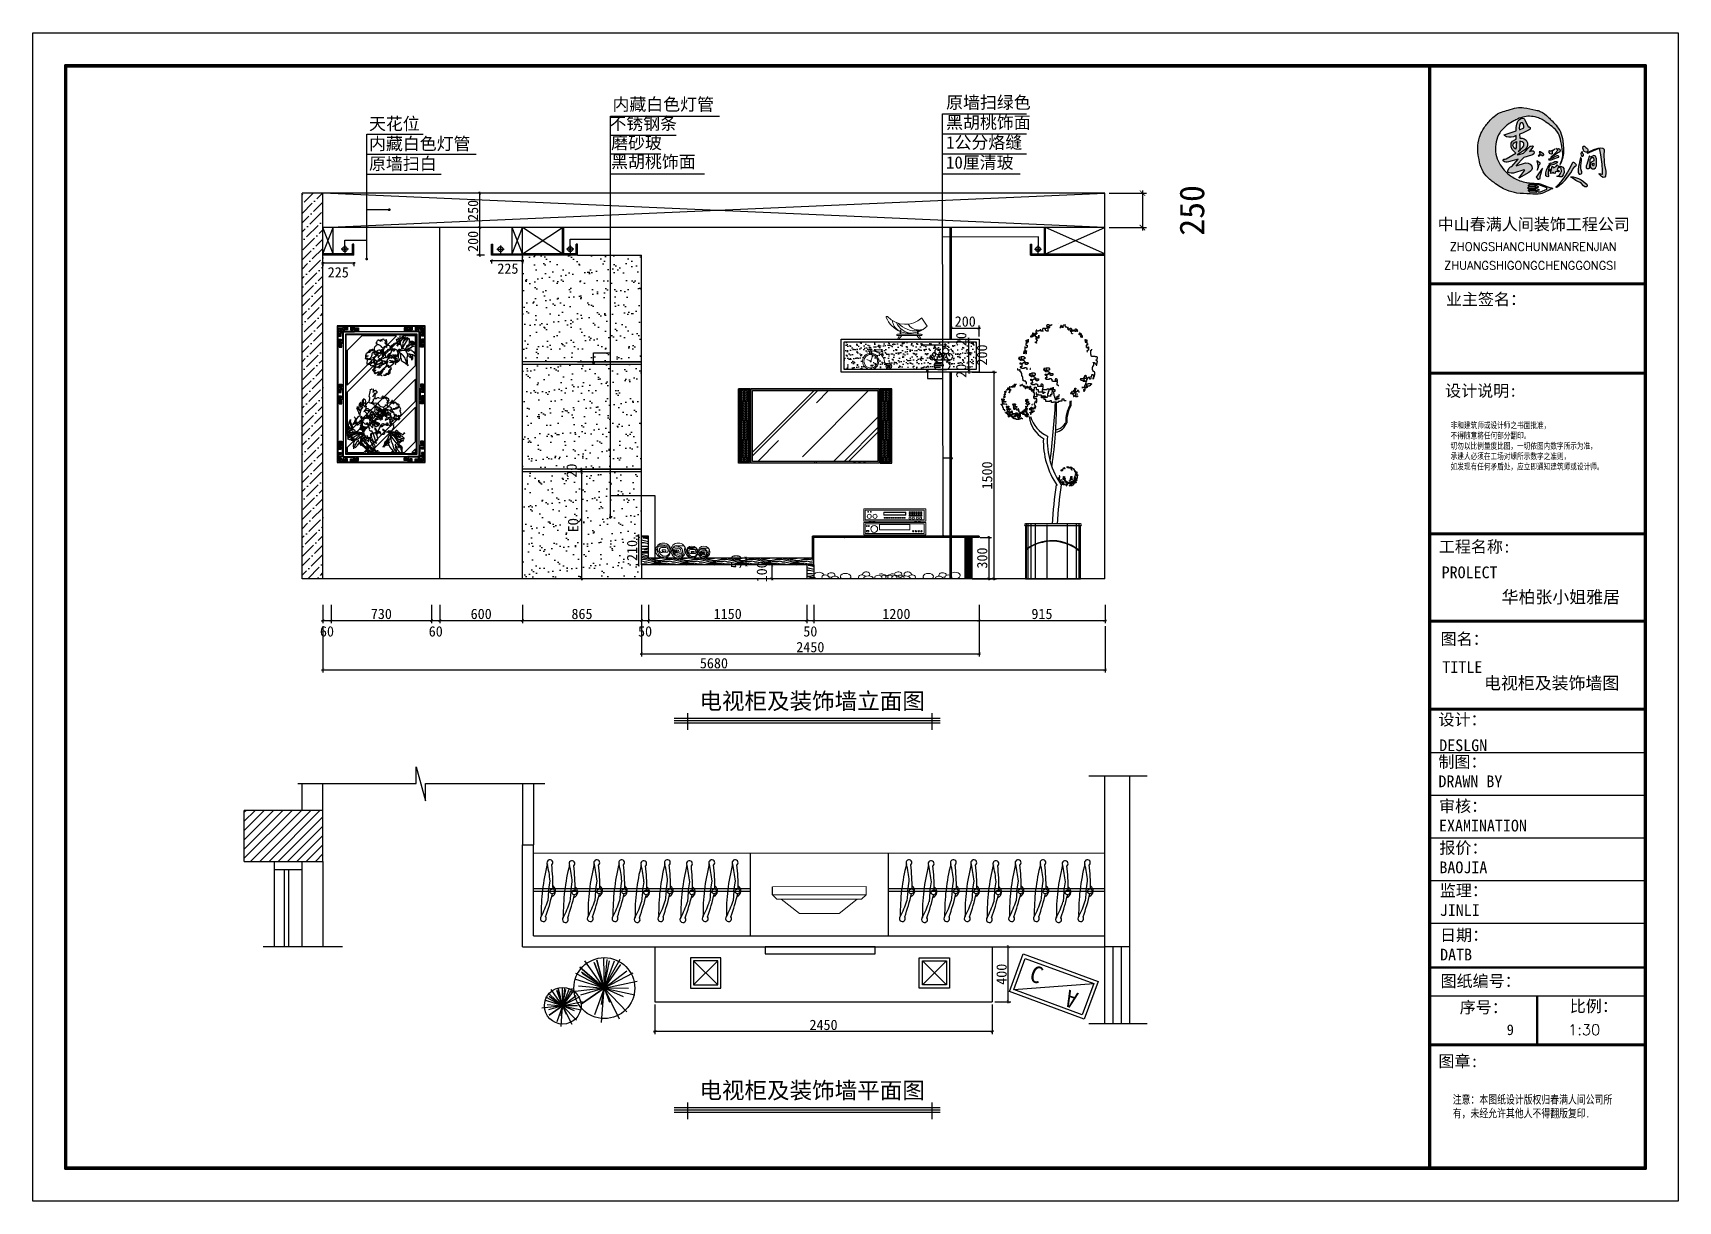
# Model space of a CAD drawing. Header units: millimetres. Extents: x 71641 to 191108, y -23091 to 29972.
# Drawn here: x 83588 to 95534, y -9624 to -1139 of the extents above; entities that cross this region are included whole.
import ezdxf

# ---------------------------------------------------------------- set-up
doc = ezdxf.new("R2010")
doc.units = ezdxf.units.MM
for name, color, linetype in [('00', 1, 'Continuous'), ('1', 1, 'Continuous'), ('10', 2, 'Continuous'), ('2', 3, 'Continuous'), ('3', 5, 'Continuous'), ('LAYER4', 4, 'Continuous'), ('家', 1, 'Continuous')]:
    doc.layers.add(name, color=color, linetype=linetype)
doc.layers.add('4', color=4, linetype='Continuous', lineweight=5)
doc.layers.add('8', color=8, linetype='Continuous', lineweight=0)
doc.styles.add('2121212', font='SIMFANG.TTF', dxfattribs={"height": 180})
doc.styles.add('30', font='SimSun.ttf', dxfattribs={"height": 75})
doc.styles.add('60', font='SimSun.ttf', dxfattribs={"height": 180})
doc.styles.add('ROMAND', font='romand.shx', dxfattribs={"height": 100})
doc.styles.get("Standard").update_dxf_attribs({"font": 'SimSun.ttf', "height": 150})
doc.styles.add('STYLE-50B', font='SimSun.ttf', dxfattribs={"width": 0.766, "height": 150})
doc.styles.add('ZZ', font='txt.shx', dxfattribs={"width": 0.7, "bigfont": 'dshz.shx'})
doc.dimstyles.new('30', dxfattribs={"dimscale": 0, "dimtxt": 90, "dimasz": 20, "dimexe": 20, "dimexo": 20, "dimgap": 10, "dimtad": 1, "dimdec": 0, "dimzin": 0, "dimdsep": 46, "dimtxsty": '30', "dimblk": 'ARCHTICK', "dimcen": 20, "dimdle": 10, "dimclrd": 8, "dimclre": 8, "dimclrt": 2, "dimadec": 0, "dimazin": 0, "dimtfac": 1, "dimtdec": 0, "dimtmove": 2, "dimatfit": 3, "dimldrblk": 'DOT', "dimfxl": 0, "dimtolj": 2, "dimtzin": 0, "dimlwd": -1, "dimarcsym": 0})
doc.dimstyles.new('60', dxfattribs={"dimscale": 0, "dimtxt": 180, "dimasz": 40, "dimexe": 30, "dimexo": 30, "dimgap": 40, "dimtad": 1, "dimdec": 0, "dimdsep": 46, "dimtxsty": '60', "dimblk": 'ARCHTICK', "dimcen": 40, "dimdle": 20, "dimclrd": 8, "dimclre": 8, "dimclrt": 2, "dimadec": 0, "dimazin": 0, "dimtfac": 1, "dimtdec": 0, "dimtmove": 2, "dimatfit": 3, "dimldrblk": 'DOT', "dimfxl": 0, "dimarcsym": 0})

msp = doc.modelspace()

# ---------------------------------------------------------------- texts
at = {"color": 2, "char_height": 90, "attachment_point": 1, "style": '30'}
for s, insert in [('内藏白色灯管', (87796.6, -1612.4)), ('原墙扫绿色', (90219.4, -1598.6)), ('天花位', (86028.5, -1752.9)), ('不锈钢条', (87774.1, -1751.2)), ('黑胡桃饰面', (90219.4, -1743.9)), ('内藏白色灯管', (86028.5, -1898.1)), ('磨砂玻', (87786.8, -1891.9)), ('1公分烙缝', (90219.4, -1889.1)), ('原墙扫白', (86028.5, -2043.3)), ('黑胡桃饰面', (87786.8, -2029)), ('10厘清玻', (90218.2, -2034.6))]:
    msp.add_mtext(s, dxfattribs=dict(at, insert=insert))
at = {"color": 8, "char_height": 120, "width": 4291.546, "attachment_point": 3}
for s, insert in [('{\\C2;电视柜及装饰墙立面图}', (90064.5, -5931.5)), ('{\\C2;电视柜及装饰墙平面图}', (90064.5, -8759.1))]:
    msp.add_mtext(s, dxfattribs=dict(at, insert=insert))
at = {"color": 8, "extrusion": (0, 0, -1), "insert": (90816.2, -8021.7), "char_height": 122.4, "width": 157.727, "attachment_point": 1, "text_direction": (0.946377, -0.323064, 0)}
msp.add_mtext('{\\f宋体|b0|i0|c134|p2;C}', dxfattribs=at)
at = {"color": 8, "insert": (91145.6, -8230.2), "char_height": 122.4, "width": 157.727, "attachment_point": 1, "rotation": 159.94633}
msp.add_mtext('{\\f宋体|b0|i0|c134|p2;A}', dxfattribs=at)
at = {"layer": '00', "color": 8, "lineweight": -2, "style": 'ROMAND'}
for s, p in [('ZHONGSHANCHUNMANRENJIAN', (93875.6, -2721)), ('ZHUANGSHIGONGCHENGGONGSI', (93835.6, -2858.2))]:
    msp.add_text(s, height=60.756, dxfattribs=at).set_placement(p)
at = {"layer": '00', "color": 8, "lineweight": -2, "attachment_point": 1, "style": '2121212'}
for s, insert, char_height, width in [('{\\f宋体|b0|i0|c134|p2;中山春满人间装饰工程公司}', (93788.7, -2486, 0), 85.272, 1591.421), ('{\\f宋体|b0|i0|c134|p2;业主签名：}', (93848.2, -3030.6, 0), 85.272, 1265.567), ('{\\f宋体|b0|i0|c134|p2;设计说明:}', (93842.7, -3695.2, 0), 85.272, 1265.567), ('{\\f宋体|b0|i0|c134|p2;工程名称:}', (93797.1, -4827.8, 0), 85.272, 1265.567), ('{\\f宋体|b0|i0|c134|p2;PROLECT}', (93817.3, -5014.2, 0), 85.272, 1265.567), ('{\\fSimSun|b0|i0|c134|p2;\\C2;华柏张小姐雅居}', (94252.9, -5190.6, 0), 90, 1265.567), ('{\\f宋体|b0|i0|c134|p2;图名：}', (93809.8, -5498.2, 0), 85.272, 1265.567), ('{\\f宋体|b0|i0|c134|p2;TITLE}', (93822.6, -5701.9, 0), 85.272, 1265.567), ('{\\fSimSun|b0|i0|c134|p2;\\C2;电视柜及装饰墙图}', (94125.3, -5816, 0), 90, 1265.567), ('{\\f宋体|b0|i0|c134|p2;设计：}', (93794.3, -6083, 0), 85.272, 1265.567), ('{\\f宋体|b0|i0|c134|p2;DESLGN}', (93799.9, -6270, 0), 85.272, 1265.567), ('{\\f宋体|b0|i0|c134|p2;制图：\\PDRAWN BY}', (93794.1, -6390, 0), 85.272, 1265.567), ('{\\f宋体|b0|i0|c134|p2;审核：\\PEXAMINATION}', (93798.4, -6711.6, 0), 85.272, 1265.567), ('{\\f宋体|b0|i0|c134|p2;报价：\\PBAOJIA}', (93801.1, -7014.6, 0), 85.272, 1265.567), ('{\\f宋体|b0|i0|c134|p2;监理：\\PJINLI}', (93803.8, -7324.7, 0), 85.272, 1265.567), ('{\\f宋体|b0|i0|c134|p2;日期：\\PDATB}', (93806.1, -7648.1, 0), 85.272, 1265.567), ('{\\f宋体|b0|i0|c134|p2;图纸编号：}', (93809.5, -7982.5, 0), 85.272, 1265.567), ('{\\f宋体|b0|i0|c134|p2;序号：}', (93948.6, -8173.5, 0), 85.272, 1265.567), ('{\\f宋体|b0|i0|c134|p2;比例：}', (94748, -8165.1, 0), 85.272, 1265.567), ('{\\C2;9}', (94289.7, -8340), 77.52, 418.4), ('{\\Fromand.shx;\\C2;1:30}', (94736.3, -8340), 77.52, 418.4), ('{\\f宋体|b0|i0|c134|p2;图章\\f宋体|b0|i0|c0|p2;:}', (93794.4, -8565, 0), 85.272, 1265.567)]:
    msp.add_mtext(s, dxfattribs=dict(at, insert=insert, char_height=char_height, width=width))
at = {"layer": '8', "insert": (89257.7, -4252.3), "char_height": 8.5, "width": 2246.337, "attachment_point": 1, "style": 'ZZ'}
msp.add_mtext('{\\fKaiTi_GB2312|b0|i0|c134|p49;SHEEP}', dxfattribs=at)
at = {"layer": '家', "color": 8, "lineweight": -2, "width": 1265.567, "attachment_point": 1, "style": 'STYLE-50B'}
for s, insert, char_height in [('非和建筑师或设计师之书面批准，\\P不得随意将任何部分翻印。\\P切勿以比例量度比图，一切依图内数字所示为准，\\P承建人必须在工场对嵊所示数字之准则，\\P如发现有任何矛盾处，应立即通知建筑师或设计师。', (93882.7, -3965.9, 0), 45), ('注意：本图纸设计版权归春满人间公司所有，未经允许其他人不得翻版复印{\\f宋体|b0|i0|c0|p2;.}', (93898.2, -8855.8, 0), 60)]:
    msp.add_mtext(s, dxfattribs=dict(at, insert=insert, char_height=char_height))

# ---------------------------------------------------------------- blocks, each defined once
blk = doc.blocks.new('dfassa')
at = {"color": 8}
for p, q in [((74682, -19953), (74451, -19888)), ((74682, -19953), (74510, -19811)), ((74528, -19870), (74682, -19953)), ((74587, -19835), (74682, -19953)), ((74616, -19728), (74682, -19953)), ((74682, -19953), (74687, -19711)), ((74812, -19746), (74682, -19953)), ((74682, -19953), (74829, -19817)), ((74682, -19953), (74693, -19846)), ((74752, -19858), (74682, -19953)), ((74682, -19953), (74752, -19858)), ((74451, -19953), (74682, -19953)), ((74682, -19953), (74481, -19988)), ((74487, -20082), (74665, -19966)), ((74498, -20047), (74682, -19953)), ((74528, -20089), (74682, -19953)), ((74682, -19953), (74557, -20107)), ((74569, -20124), (74682, -19953)), ((74587, -20142), (74682, -19953)), ((74634, -20154), (74682, -19953)), ((74682, -19953), (74634, -20154)), ((74658, -20148), (74682, -19953)), ((74682, -19953), (74658, -20148)), ((74877, -19929), (74682, -19953)), ((74682, -19953), (74877, -19929)), ((74764, -20166), (74682, -19953)), ((74682, -19953), (74764, -20166)), ((74812, -20142), (74682, -19953)), ((74682, -19953), (74770, -20118)), ((74835, -20053), (74682, -19953)), ((74682, -19953), (74853, -19988)), ((74682, -19953), (74711, -20189)), ((74682, -19953), (74829, -20101)), ((74682, -19953), (74912, -20042)), ((74770, -20130), (74682, -19953))]:
    blk.add_line(p, q, dxfattribs=at)
at = {"color": 2}
blk.add_circle((74680, -19953), 217, dxfattribs=at)
blk = doc.blocks.new('ddddf')
at = {"color": 8}
for p, q in [((74081, -20246), (74189, -20620)), ((74189, -20620), (74199, -20216)), ((74406, -20275), (74189, -20620)), ((74189, -20620), (73904, -20383)), ((74032, -20423), (74189, -20620)), ((74189, -20620), (74436, -20393)), ((74189, -20620), (74209, -20443)), ((74307, -20462), (74189, -20620)), ((74189, -20620), (74307, -20462)), ((74189, -20620), (73805, -20511)), ((73805, -20620), (74189, -20620)), ((74189, -20620), (73854, -20679)), ((73865, -20835), (74162, -20641)), ((73884, -20778), (74189, -20620)), ((73933, -20482), (74189, -20620)), ((73933, -20846), (74189, -20620)), ((74189, -20620), (73982, -20876)), ((74002, -20906), (74189, -20620)), ((74032, -20935), (74189, -20620)), ((74110, -20955), (74189, -20620)), ((74189, -20620), (74110, -20955)), ((74150, -20945), (74189, -20620)), ((74189, -20620), (74150, -20945)), ((74514, -20581), (74189, -20620)), ((74189, -20620), (74514, -20581)), ((74327, -20974), (74189, -20620)), ((74189, -20620), (74327, -20974)), ((74406, -20935), (74189, -20620)), ((74189, -20620), (74337, -20896)), ((74445, -20787), (74189, -20620)), ((74189, -20620), (74475, -20679)), ((74189, -20620), (74239, -21014)), ((74189, -20620), (74436, -20866)), ((74189, -20620), (74573, -20768)), ((74337, -20916), (74189, -20620))]:
    blk.add_line(p, q, dxfattribs=at)
at = {"color": 2}
blk.add_circle((74186, -20620), 361, dxfattribs=at)
blk = doc.blocks.new('ASDFGASDFASD')
at = {"color": 8}
for q in [(-121363, 35213), (-121346, 35070)]:
    blk.add_line((-121357, 35141), q, dxfattribs=at)
at = {"color": 8, "extrusion": (0, 0, -1)}
for centre, major_axis, start_param, end_param in [((-121396, 35343), (-15, -15), 0.064735, 4.519237), ((-119960, 35305), (-1441, -173), -0.130439, 0.135448), ((-121924, 35045), (-414, -414), 3.421088, 3.635136), ((-122982, 34765), (-1202, 1202), 2.01697, 2.120705), ((-121330, 35145), (-12.2, -12.2), 3.810164, 10.093349), ((-121351, 35142), (-31.6, -31.6), 2.742131, 4.878196), ((-123025, 35131), (-1202, 1202), 2.35803, 2.461765), ((-122152, 35141), (-572, 572), 2.443948, 2.59889), ((-121348, 34937), (-15, -15), 3.101091, 7.555592)]:
    blk.add_ellipse(centre, major_axis=major_axis, ratio=1, start_param=start_param, end_param=end_param, dxfattribs=at)
blk = doc.blocks.new('BRG')
at = {"layer": '8', "linetype": 'ByBlock'}
for p, q in [((79425, -14272), (78975, -14272)), ((78975, -14272), (78975, -14362)), ((79415, -14282), (78985, -14282)), ((78985, -14282), (78985, -14352)), ((79280, -14298), (79120, -14298)), ((79120, -14298), (79120, -14318)), ((79120, -14318), (79280, -14318)), ((79278, -14300), (79122, -14300)), ((79122, -14300), (79122, -14316)), ((79122, -14316), (79278, -14316)), ((79278, -14316), (79278, -14300)), ((79280, -14318), (79280, -14298)), ((79305, -14294), (79305, -14299)), ((79315, -14294), (79305, -14294)), ((79305, -14299), (79315, -14299)), ((79305, -14307), (79305, -14312)), ((79315, -14307), (79305, -14307)), ((79305, -14312), (79315, -14312)), ((79305, -14320), (79305, -14325)), ((79315, -14320), (79305, -14320)), ((79305, -14325), (79315, -14325)), ((79315, -14299), (79315, -14294)), ((79315, -14312), (79315, -14307)), ((79315, -14325), (79315, -14320)), ((79321, -14294), (79321, -14299)), ((79331, -14294), (79321, -14294)), ((79321, -14299), (79331, -14299)), ((79321, -14307), (79321, -14312)), ((79331, -14307), (79321, -14307)), ((79321, -14312), (79331, -14312)), ((79321, -14320), (79321, -14325)), ((79331, -14320), (79321, -14320)), ((79321, -14325), (79331, -14325)), ((79331, -14299), (79331, -14294)), ((79331, -14312), (79331, -14307)), ((79331, -14325), (79331, -14320)), ((79337, -14294), (79337, -14299)), ((79347, -14294), (79337, -14294)), ((79337, -14299), (79347, -14299)), ((79337, -14307), (79337, -14312)), ((79347, -14307), (79337, -14307)), ((79337, -14312), (79347, -14312)), ((79337, -14320), (79337, -14325)), ((79347, -14320), (79337, -14320)), ((79337, -14325), (79347, -14325)), ((79347, -14299), (79347, -14294)), ((79347, -14312), (79347, -14307)), ((79347, -14325), (79347, -14320)), ((79353, -14294), (79353, -14299)), ((79363, -14294), (79353, -14294)), ((79353, -14299), (79363, -14299)), ((79353, -14307), (79353, -14312)), ((79363, -14307), (79353, -14307)), ((79353, -14312), (79363, -14312)), ((79353, -14320), (79353, -14325)), ((79363, -14320), (79353, -14320)), ((79353, -14325), (79363, -14325)), ((79363, -14299), (79363, -14294)), ((79363, -14312), (79363, -14307)), ((79363, -14325), (79363, -14320)), ((79370, -14294), (79370, -14299)), ((79380, -14294), (79370, -14294)), ((79370, -14299), (79380, -14299)), ((79370, -14307), (79370, -14312)), ((79380, -14307), (79370, -14307)), ((79370, -14312), (79380, -14312)), ((79370, -14320), (79370, -14325)), ((79380, -14320), (79370, -14320)), ((79370, -14325), (79380, -14325)), ((79380, -14299), (79380, -14294)), ((79380, -14312), (79380, -14307)), ((79380, -14325), (79380, -14320)), ((79386, -14294), (79386, -14299)), ((79396, -14294), (79386, -14294)), ((79386, -14299), (79396, -14299)), ((79386, -14307), (79386, -14312)), ((79396, -14307), (79386, -14307)), ((79386, -14312), (79396, -14312)), ((79386, -14320), (79386, -14325)), ((79396, -14320), (79386, -14320)), ((79386, -14325), (79396, -14325)), ((79396, -14299), (79396, -14294)), ((79396, -14312), (79396, -14307)), ((79396, -14325), (79396, -14320)), ((79415, -14352), (79415, -14282)), ((79425, -14362), (79425, -14272)), ((78975, -14362), (79425, -14362)), ((79425, -14372), (78975, -14372)), ((78975, -14372), (78975, -14462)), ((78985, -14352), (79415, -14352)), ((79415, -14382), (78985, -14382)), ((78985, -14382), (78985, -14452)), ((78985, -14452), (79415, -14452)), ((79015, -14362), (79015, -14372)), ((79015, -14372), (79055, -14372)), ((79016, -14362), (79016, -14372)), ((79017, -14362), (79017, -14372)), ((79020, -14362), (79020, -14372)), ((79023, -14362), (79023, -14372)), ((79028, -14362), (79028, -14372)), ((79042, -14362), (79042, -14372)), ((79047, -14362), (79047, -14372)), ((79050, -14362), (79050, -14372)), ((79053, -14362), (79053, -14372)), ((79054, -14362), (79054, -14372)), ((79055, -14362), (79055, -14372)), ((79310, -14386), (79090, -14386)), ((79090, -14386), (79090, -14426)), ((79090, -14426), (79310, -14426)), ((79310, -14426), (79310, -14386)), ((79345, -14362), (79345, -14372)), ((79385, -14372), (79345, -14372)), ((79346, -14362), (79346, -14372)), ((79348, -14362), (79348, -14372)), ((79350, -14362), (79350, -14372)), ((79353, -14362), (79353, -14372)), ((79358, -14362), (79358, -14372)), ((79372, -14362), (79372, -14372)), ((79377, -14362), (79377, -14372)), ((79381, -14362), (79381, -14372)), ((79383, -14362), (79383, -14372)), ((79384, -14362), (79384, -14372)), ((79385, -14362), (79385, -14372)), ((79415, -14452), (79415, -14382)), ((79425, -14462), (79425, -14372)), ((78975, -14462), (79425, -14462)), ((79015, -14462), (79015, -14472)), ((79015, -14472), (79055, -14472)), ((79016, -14462), (79016, -14472)), ((79017, -14462), (79017, -14472)), ((79020, -14462), (79020, -14472)), ((79023, -14462), (79023, -14472)), ((79028, -14462), (79028, -14472)), ((79042, -14462), (79042, -14472)), ((79047, -14462), (79047, -14472)), ((79050, -14462), (79050, -14472)), ((79053, -14462), (79053, -14472)), ((79054, -14462), (79054, -14472)), ((79055, -14462), (79055, -14472)), ((79345, -14462), (79345, -14472)), ((79385, -14472), (79345, -14472)), ((79346, -14462), (79346, -14472)), ((79348, -14462), (79348, -14472)), ((79350, -14462), (79350, -14472)), ((79353, -14462), (79353, -14472)), ((79358, -14462), (79358, -14472)), ((79372, -14462), (79372, -14472)), ((79377, -14462), (79377, -14472)), ((79381, -14462), (79381, -14472)), ((79383, -14462), (79383, -14472)), ((79384, -14462), (79384, -14472)), ((79385, -14462), (79385, -14472))]:
    blk.add_line(p, q, dxfattribs=at)
for points in [[(79123, -14340), (79133, -14340), (79133, -14335), (79123, -14335)], [(79139, -14340), (79149, -14340), (79149, -14335), (79139, -14335)], [(79155, -14340), (79165, -14340), (79165, -14335), (79155, -14335)], [(79171, -14340), (79181, -14340), (79181, -14335), (79171, -14335)], [(79187, -14340), (79197, -14340), (79197, -14335), (79187, -14335)], [(79203, -14340), (79213, -14340), (79213, -14335), (79203, -14335)], [(79219, -14340), (79229, -14340), (79229, -14335), (79219, -14335)], [(79235, -14340), (79245, -14340), (79245, -14335), (79235, -14335)], [(79251, -14340), (79261, -14340), (79261, -14335), (79251, -14335)], [(79267, -14340), (79277, -14340), (79277, -14335), (79267, -14335)], [(78995, -14440), (79012, -14440), (79012, -14430), (78995, -14430)]]:
    blk.add_lwpolyline(points, close=True, dxfattribs=at)
for centre, radius in [((79015, -14327), 15), ((79007, -14295), 3), ((79026, -14295), 3), ((79057, -14327), 15), ((79311, -14340), 7.5), ((79335, -14340), 7.5), ((79364, -14340), 7.5), ((79388, -14340), 7.5), ((78998, -14398), 3), ((79012, -14398), 3), ((79051, -14419), 25), ((79334, -14436), 5), ((79354, -14436), 5), ((79374, -14436), 5), ((79394, -14436), 5)]:
    blk.add_circle(centre, radius, dxfattribs=at)
blk = doc.blocks.new('rgregr')
at = {"layer": '8', "linetype": 'Continuous'}
for centre, radius in [((5143, 1803), 54.3), ((5252, 1803), 54.3), ((5351, 1792), 43.4), ((5438, 1792), 43.4)]:
    blk.add_circle(centre, radius, dxfattribs=at)
for points in [[(5098, 1812), (5106, 1782), (5112, 1770), (5124, 1757), (5139, 1755), (5157, 1751), (5172, 1757), (5179, 1763), (5189, 1775), (5188, 1797), (5186, 1818), (5185, 1837), (5156, 1843), (5121, 1844), (5103, 1840), (5102, 1816), (5095, 1810)], [(5110, 1796), (5142, 1763), (5165, 1763), (5185, 1779), (5196, 1795), (5194, 1820), (5173, 1831), (5154, 1834), (5143, 1834), (5133, 1835), (5116, 1835), (5107, 1833), (5103, 1824), (5103, 1808), (5105, 1801), (5108, 1795)], [(5136, 1791), (5161, 1791), (5175, 1791), (5172, 1822), (5153, 1825), (5131, 1826), (5116, 1815), (5123, 1792), (5135, 1789)], [(5142, 1797), (5160, 1797), (5160, 1808), (5143, 1808), (5135, 1808), (5135, 1807), (5135, 1799), (5143, 1799)], [(5208, 1810), (5202, 1782), (5225, 1769), (5235, 1767), (5258, 1758), (5275, 1763), (5290, 1779), (5297, 1805), (5298, 1832), (5270, 1836), (5252, 1838), (5230, 1837), (5215, 1825), (5209, 1813), (5208, 1811)], [(5213, 1794), (5222, 1812), (5240, 1816), (5263, 1818), (5266, 1814), (5268, 1811), (5272, 1797), (5273, 1787), (5273, 1782), (5258, 1778), (5244, 1777), (5225, 1782), (5212, 1791), (5220, 1802), (5228, 1804), (5241, 1806), (5251, 1806), (5256, 1799), (5258, 1794), (5259, 1790), (5256, 1788), (5245, 1788), (5234, 1788), (5221, 1791), (5221, 1794), (5225, 1796), (5233, 1797), (5238, 1798), (5246, 1796), (5241, 1790), (5234, 1790), (5232, 1793), (5236, 1793), (5240, 1791)], [(5315, 1799), (5321, 1775), (5326, 1766), (5336, 1756), (5348, 1754), (5363, 1750), (5375, 1756), (5380, 1760), (5388, 1770), (5387, 1787), (5386, 1804), (5384, 1819), (5362, 1824), (5333, 1825), (5319, 1822), (5319, 1803), (5313, 1798)], [(5325, 1786), (5350, 1760), (5368, 1760), (5384, 1773), (5394, 1786), (5392, 1806), (5375, 1814), (5360, 1817), (5352, 1817), (5343, 1817), (5330, 1818), (5323, 1816), (5319, 1809), (5319, 1796), (5320, 1791), (5323, 1786)], [(5346, 1782), (5365, 1782), (5377, 1782), (5374, 1807), (5359, 1810), (5342, 1810), (5330, 1802), (5336, 1783), (5345, 1781)], [(5353, 1788), (5368, 1788), (5368, 1796), (5354, 1796), (5347, 1796), (5347, 1795), (5347, 1789), (5354, 1789)], [(5403, 1797), (5398, 1775), (5416, 1765), (5425, 1763), (5443, 1756), (5457, 1760), (5469, 1773), (5474, 1794), (5475, 1816), (5453, 1819), (5438, 1820), (5421, 1819), (5409, 1810), (5404, 1800), (5403, 1798)], [(5410, 1785), (5417, 1799), (5432, 1803), (5450, 1804), (5452, 1801), (5454, 1798), (5457, 1787), (5458, 1779), (5458, 1775), (5446, 1772), (5434, 1772), (5420, 1775), (5409, 1782), (5415, 1791), (5422, 1793), (5432, 1794), (5440, 1794), (5445, 1789), (5446, 1785), (5446, 1782), (5445, 1780), (5435, 1780), (5426, 1780), (5417, 1783), (5417, 1785), (5419, 1786), (5426, 1788), (5430, 1788), (5436, 1787), (5432, 1782), (5426, 1782), (5425, 1784), (5429, 1784), (5431, 1783)]]:
    blk.add_spline(points, degree=3, dxfattribs=at)
at = {"layer": '8', "linetype": 'Continuous', "end_tangent": (0.20766, 0.978201)}
for points in [[(5213, 1797), (5212, 1819), (5229, 1828), (5248, 1830), (5262, 1830), (5271, 1824), (5280, 1812), (5284, 1802), (5282, 1789), (5280, 1779), (5274, 1772), (5235, 1766), (5230, 1774), (5214, 1781), (5213, 1794)], [(5407, 1787), (5406, 1805), (5420, 1812), (5435, 1814), (5446, 1814), (5453, 1809), (5461, 1799), (5464, 1791), (5463, 1781), (5461, 1773), (5456, 1767), (5425, 1763), (5421, 1769), (5408, 1774), (5407, 1785)]]:
    blk.add_spline(points, degree=3, dxfattribs=at)
blk = doc.blocks.new('4gtf43')
at = {"layer": '8'}
for centre, major_axis, start_param, end_param in [((10461.5, 485.5), (14, -0.4), 6.482525, 10.586545), ((10479.3, 481.1), (9.78, -0.3), 7.205128, 10.085646), ((10494.9, 487.1), (9.78, -0.3), 5.890155, 11.087537), ((10533.3, 482.5), (14, -0.4), 5.73529, 10.067335), ((10577.5, 481.1), (9.78, -0.3), 6.691322, 10.085646), ((10588.6, 489.3), (9.78, -0.3), 5.561338, 9.813325), ((10621.4, 480.3), (9.78, -0.3), 5.82783, 9.926574), ((10660.9, 481.2), (14, -0.4), 7.566707, 9.903369), ((10674.9, 489.3), (9.78, -0.3), 5.835622, 10.72641), ((10680.8, 480.4), (9.78, -0.3), 5.855907, 9.946718), ((10461.5, 485.5), (14, -0.4), 5.21608, 5.429239), ((10479.3, 481.1), (9.78, -0.3), 5.716979, 6.514437), ((10504.6, 478.1), (9.78, -0.3), 6.229672, 9.572953), ((10594.9, 476), (14, -0.4), 0.213033, 3.023221), ((10638.4, 480.4), (9.78, -0.3), 6.775986, 8.969422), ((10638.4, 480.4), (9.78, -0.3), 9.946718, 9.995465), ((10638.4, 480.4), (9.78, -0.3), 5.855907, 6.006729), ((10770.1, 478.9), (9.78, -0.3), 9.606853, 9.693355)]:
    blk.add_ellipse(centre, major_axis=major_axis, ratio=0.638943, start_param=start_param, end_param=end_param, dxfattribs=at)
at = {"layer": '8', "extrusion": (0, 0, -1)}
for centre, major_axis, start_param, end_param in [((10628, 481.2), (14, 0.4), 4.425114, 6.761776), ((10667.5, 480.3), (9.78, 0.3), 2.686237, 6.784982), ((10700.3, 489.3), (9.78, 0.3), 2.419746, 6.671732), ((10711.4, 481.1), (9.78, 0.3), 3.549729, 6.944053), ((10755.6, 482.5), (14, 0.4), 2.593698, 6.925742), ((10794, 487.1), (9.78, 0.3), 2.748562, 7.945945), ((10809.6, 481.1), (9.78, 0.3), 4.063535, 6.944054), ((10827.4, 485.5), (14, 0.4), 3.340932, 7.444953), ((10650.5, 480.4), (9.78, 0.3), 2.714315, 2.865137), ((10650.5, 480.4), (9.78, 0.3), 3.634393, 5.82783), ((10650.5, 480.4), (9.78, 0.3), 0.52194, 0.570687), ((10694, 476), (14, 0.4), 3.354626, 6.164814), ((10784.3, 478.1), (9.78, 0.3), 3.08808, 6.43136), ((10809.6, 481.1), (9.78, 0.3), 2.575386, 3.372845), ((10827.4, 485.5), (14, 0.4), 2.074487, 2.287647)]:
    blk.add_ellipse(centre, major_axis=major_axis, ratio=0.638943, start_param=start_param, end_param=end_param, dxfattribs=at)
blk = doc.blocks.new('gewg')
at = {"layer": '8'}
blk.add_lwpolyline([(12857, -1667, -0.481338), (12987, -1735, 0.320111), (13017, -1770, 0.124788)], format="xyb", dxfattribs=at)
blk.add_lwpolyline([(12874, -1647), (12895, -1647), (12895, -1650), (12874, -1650)], close=True, dxfattribs=at)
for points in [[(12877, -1685), (12877, -1661)], [(12886, -1685), (12886, -1651)], [(12895, -1685), (12895, -1659)], [(12886, -1734), (12858, -1721)], [(12886, -1734), (12899, -1697)], [(12995, -1770), (13038, -1770)], [(13001, -1755), (13032, -1786)], [(13001, -1786), (13032, -1755)], [(13017, -1749), (13017, -1792)]]:
    blk.add_lwpolyline(points, dxfattribs=at)
for centre, radius in [((12886, -1734), 58.8), ((12886, -1734), 49.8), ((12886, -1734), 4.26), ((13017, -1770), 21.6)]:
    blk.add_circle(centre, radius, dxfattribs=at)
blk.add_spline([(12912, -1658), (12929, -1660), (12955, -1669), (12968, -1657), (12969, -1654), (12961, -1652), (12911, -1655), (12909, -1656), (12912, -1658)], degree=3, dxfattribs=at)
blk.add_open_spline([(12968, -1656), (12969, -1659), (12974, -1665), (12977, -1683), (12965, -1684), (12958, -1684)], degree=3, knots=[2.252408, 2.252408, 2.252408, 2.252408, 11.242672, 29.057003, 49.266681, 49.266681, 49.266681, 49.266681], dxfattribs=at)
blk = doc.blocks.new('grt')
at = {"layer": '8'}
for p, q in [((3402, 307), (3440, 248)), ((3177, 154), (3447, 154)), ((3224, 189), (3398, 189)), ((3224, 179), (3398, 179)), ((3239, 179), (3224, 154)), ((3257, 179), (3235, 154)), ((3245, 218), (3245, 189)), ((3250, 218), (3250, 189)), ((3365, 179), (3387, 154)), ((3370, 218), (3370, 189)), ((3375, 218), (3375, 189)), ((3383, 179), (3398, 154))]:
    blk.add_line(p, q, dxfattribs=at)
for centre, radius, start, end in [((3148, 314), 5.18, 34.9521, 210.7509), ((3313, 378), 182, 201.4962, 248.1886), ((3282, 439), 178, 223.2142, 312.552), ((3291, 301), 104, 187.1155, 234.9276), ((3340, 331), 136, 205.1613, 262.8525), ((3357, 384), 171, 222.6607, 274.4909), ((3380, 311), 91.5, 212.1751, 264.0892), ((3313, 378), 182, 290.1032, 314.4366), ((3224, 184), 5.04, 90, 270), ((3248, 218), 2.52, 0, 180), ((3313, 378), 182, 249.8867, 288.4234), ((3373, 218), 2.52, 0, 180), ((3380, 311), 91.5, 266.8854, 289.5748), ((3357, 384), 171, 276.1854, 284.981), ((3398, 184), 5.04, 270, 90)]:
    blk.add_arc(centre, radius, start, end, dxfattribs=at)
blk = doc.blocks.new('_ARCHTICK')
at = {"color": 0, "linetype": 'ByBlock', "const_width": 0.15}
blk.add_lwpolyline([(-0.5, -0.5), (0.5, 0.5)], dxfattribs=at)
blk = doc.blocks.new('*D130')
at = {"color": 8}
blk.add_line((85928, -2812), (85683, -2812), dxfattribs=at)
at = {"color": 8, "lineweight": -2}
for p, q in [((85693, -2805), (85693, -2832)), ((85918, -2805), (85918, -2832))]:
    blk.add_line(p, q, dxfattribs=at)
at = {"layer": 'Defpoints', "color": 0}
for p in [(85693, -2785), (85693, -2812), (85918, -2785)]:
    blk.add_point(p, dxfattribs=at)
at = {"color": 8, "xscale": 20, "yscale": 20, "zscale": 20, "rotation": 180}
blk.add_blockref('_ARCHTICK', (85693, -2812), dxfattribs=at)
at = {"color": 8, "xscale": 20, "yscale": 20, "zscale": 20}
blk.add_blockref('_ARCHTICK', (85918, -2812), dxfattribs=at)
at = {"color": 2, "insert": (85805, -2878), "char_height": 75, "attachment_point": 5, "style": '30'}
blk.add_mtext('\\A2;225', dxfattribs=at)
blk = doc.blocks.new('_Dot')
at = {"color": 0, "linetype": 'ByBlock', "lineweight": -2}
blk.add_line((-0.5, 0), (-1, 0), dxfattribs=at)
at = {"color": 0, "linetype": 'ByBlock', "const_width": 0.5}
blk.add_lwpolyline([(-0.25, 0, 1), (0.25, 0, 1)], format="xyb", close=True, dxfattribs=at)
blk = doc.blocks.new('DOT')
at = {"color": 0, "linetype": 'ByBlock'}
blk.add_line((-0.5, 0), (-1, 0), dxfattribs=at)
at = {"color": 0, "linetype": 'ByBlock', "const_width": 0.5}
blk.add_lwpolyline([(-0.25, 0, 1), (0.25, 0, 1)], format="xyb", close=True, dxfattribs=at)
blk = doc.blocks.new('*D131')
at = {"color": 8, "lineweight": -2}
for p, q in [((86866, -2553), (86812, -2553)), ((86866, -2753), (86812, -2753))]:
    blk.add_line(p, q, dxfattribs=at)
at = {"color": 8}
blk.add_line((86832, -2763), (86832, -2543), dxfattribs=at)
at = {"layer": 'Defpoints', "color": 0}
for p in [(86832, -2553), (86886, -2553), (86886, -2753)]:
    blk.add_point(p, dxfattribs=at)
at = {"color": 8, "xscale": 20, "yscale": 20, "zscale": 20}
for p, rotation in [((86832, -2553), 90), ((86832, -2753), 270)]:
    blk.add_blockref('_ARCHTICK', p, dxfattribs=dict(at, rotation=rotation))
at = {"color": 2, "insert": (86784, -2653), "char_height": 75, "attachment_point": 5, "rotation": 90, "style": '30'}
blk.add_mtext('\\A2;200', dxfattribs=at)
blk = doc.blocks.new('*D132')
at = {"color": 8}
blk.add_line((86832, -2563), (86832, -2293), dxfattribs=at)
at = {"color": 8, "lineweight": -2}
blk.add_line((86866, -2553), (86812, -2553), dxfattribs=at)
at = {"layer": 'Defpoints', "color": 0}
for p in [(86832, -2303), (86832, -2303), (86886, -2553)]:
    blk.add_point(p, dxfattribs=at)
at = {"color": 8, "xscale": 20, "yscale": 20, "zscale": 20}
for p, rotation in [((86832, -2303), 90), ((86832, -2553), 270)]:
    blk.add_blockref('_ARCHTICK', p, dxfattribs=dict(at, rotation=rotation))
at = {"color": 2, "insert": (86784, -2428), "char_height": 75, "attachment_point": 5, "rotation": 90, "style": '30'}
blk.add_mtext('\\A2;250', dxfattribs=at)
blk = doc.blocks.new('*D133')
at = {"color": 8, "lineweight": -2}
for p, q in [((87555, -4328), (87552, -4328)), ((87555, -5103), (87552, -5103))]:
    blk.add_line(p, q, dxfattribs=at)
at = {"color": 8}
blk.add_line((87572, -4318), (87572, -5113), dxfattribs=at)
at = {"layer": 'Defpoints', "color": 0}
for p in [(87575, -4328), (87572, -5103), (87575, -5103)]:
    blk.add_point(p, dxfattribs=at)
at = {"color": 8, "xscale": 20, "yscale": 20, "zscale": 20}
for p, rotation in [((87572, -4328), 90), ((87572, -5103), 270)]:
    blk.add_blockref('_ARCHTICK', p, dxfattribs=dict(at, rotation=rotation))
at = {"color": 2, "insert": (87521, -4715), "char_height": 75, "attachment_point": 5, "rotation": 90, "style": '30'}
blk.add_mtext('\\A2;EQ', dxfattribs=at)
blk = doc.blocks.new('*D134')
at = {"color": 8}
blk.add_line((87572, -4338), (87572, -4298), dxfattribs=at)
at = {"color": 8, "lineweight": -2}
for p, q in [((87578, -4308), (87552, -4308)), ((87555, -4328), (87552, -4328))]:
    blk.add_line(p, q, dxfattribs=at)
at = {"layer": 'Defpoints', "color": 0}
for p in [(87572, -4308), (87575, -4328), (87598, -4308)]:
    blk.add_point(p, dxfattribs=at)
at = {"color": 8, "xscale": 20, "yscale": 20, "zscale": 20}
for p, rotation in [((87572, -4308), 90), ((87572, -4328), 270)]:
    blk.add_blockref('_ARCHTICK', p, dxfattribs=dict(at, rotation=rotation))
at = {"color": 2, "insert": (87500, -4318), "char_height": 75, "attachment_point": 5, "rotation": 90, "style": '30'}
blk.add_mtext('\\A2;20', dxfattribs=at)
blk = doc.blocks.new('*D135')
at = {"color": 8, "lineweight": -2}
for p, q in [((90379, -3583), (90364, -3583)), ((90379, -3603), (90364, -3603))]:
    blk.add_line(p, q, dxfattribs=at)
at = {"color": 8}
blk.add_line((90384, -3573), (90384, -3613), dxfattribs=at)
at = {"layer": 'Defpoints', "color": 0}
for p in [(90399, -3583), (90384, -3603), (90399, -3603)]:
    blk.add_point(p, dxfattribs=at)
at = {"color": 8, "xscale": 20, "yscale": 20, "zscale": 20}
for p, rotation in [((90384, -3583), 90), ((90384, -3603), 270)]:
    blk.add_blockref('_ARCHTICK', p, dxfattribs=dict(at, rotation=rotation))
at = {"color": 2, "insert": (90329, -3593), "char_height": 75, "attachment_point": 5, "rotation": 90, "style": '30'}
blk.add_mtext('\\A2;20', dxfattribs=at)
blk = doc.blocks.new('*D136')
at = {"color": 8}
blk.add_line((90384, -3593), (90384, -3373), dxfattribs=at)
at = {"color": 8, "lineweight": -2}
blk.add_line((90379, -3583), (90364, -3583), dxfattribs=at)
at = {"layer": 'Defpoints', "color": 0}
for p in [(90384, -3383), (90384, -3383), (90399, -3583)]:
    blk.add_point(p, dxfattribs=at)
at = {"color": 8, "xscale": 20, "yscale": 20, "zscale": 20}
for p, rotation in [((90384, -3383), 90), ((90384, -3583), 270)]:
    blk.add_blockref('_ARCHTICK', p, dxfattribs=dict(at, rotation=rotation))
at = {"color": 2, "insert": (90480, -3478), "char_height": 75, "attachment_point": 5, "rotation": 90, "style": '30'}
blk.add_mtext('\\A2;200', dxfattribs=at)
blk = doc.blocks.new('*D137')
at = {"color": 8}
blk.add_line((90384, -3393), (90384, -3353), dxfattribs=at)
at = {"layer": 'Defpoints', "color": 0}
for p in [(90384, -3363), (90384, -3363), (90384, -3383)]:
    blk.add_point(p, dxfattribs=at)
at = {"color": 8, "xscale": 20, "yscale": 20, "zscale": 20}
for p, rotation in [((90384, -3363), 90), ((90384, -3383), 270)]:
    blk.add_blockref('_ARCHTICK', p, dxfattribs=dict(at, rotation=rotation))
at = {"color": 2, "insert": (90329, -3363), "char_height": 75, "attachment_point": 5, "rotation": 90, "style": '30'}
blk.add_mtext('\\A2;20', dxfattribs=at)
blk = doc.blocks.new('*D138')
at = {"color": 8, "lineweight": -2}
for p, q in [((88948, -5003), (88934, -5003)), ((88948, -5103), (88934, -5103))]:
    blk.add_line(p, q, dxfattribs=at)
at = {"color": 8}
blk.add_line((88954, -4993), (88954, -5113), dxfattribs=at)
at = {"layer": 'Defpoints', "color": 0}
for p in [(88968, -5003), (88954, -5103), (88968, -5103)]:
    blk.add_point(p, dxfattribs=at)
at = {"color": 8, "xscale": 20, "yscale": 20, "zscale": 20}
for p, rotation in [((88954, -5003), 90), ((88954, -5103), 270)]:
    blk.add_blockref('_ARCHTICK', p, dxfattribs=dict(at, rotation=rotation))
at = {"color": 2, "insert": (88881, -5053), "char_height": 75, "attachment_point": 5, "rotation": 90, "style": '30'}
blk.add_mtext('\\A2;100', dxfattribs=at)
blk = doc.blocks.new('*D139')
at = {"color": 8, "lineweight": -2}
for p, q in [((88757, -4953), (88746, -4953)), ((88757, -5003), (88746, -5003))]:
    blk.add_line(p, q, dxfattribs=at)
at = {"color": 8}
blk.add_line((88766, -5013), (88766, -4943), dxfattribs=at)
at = {"layer": 'Defpoints', "color": 0}
for p in [(88766, -4953), (88777, -4953), (88777, -5003)]:
    blk.add_point(p, dxfattribs=at)
at = {"color": 8, "xscale": 20, "yscale": 20, "zscale": 20}
for p, rotation in [((88766, -4953), 90), ((88766, -5003), 270)]:
    blk.add_blockref('_ARCHTICK', p, dxfattribs=dict(at, rotation=rotation))
at = {"color": 2, "insert": (88694, -4978), "char_height": 75, "attachment_point": 5, "rotation": 90, "style": '30'}
blk.add_mtext('\\A2;50', dxfattribs=at)
blk = doc.blocks.new('*D140')
at = {"color": 8, "lineweight": -2}
for p, q in [((87988, -4793), (87966, -4793)), ((87988, -5003), (87966, -5003))]:
    blk.add_line(p, q, dxfattribs=at)
at = {"color": 8}
blk.add_line((87986, -4783), (87986, -5013), dxfattribs=at)
at = {"layer": 'Defpoints', "color": 0}
for p in [(88008, -4793), (87986, -5003), (88008, -5003)]:
    blk.add_point(p, dxfattribs=at)
at = {"color": 8, "xscale": 20, "yscale": 20, "zscale": 20}
for p, rotation in [((87986, -4793), 90), ((87986, -5003), 270)]:
    blk.add_blockref('_ARCHTICK', p, dxfattribs=dict(at, rotation=rotation))
at = {"color": 2, "insert": (87939, -4898), "char_height": 75, "attachment_point": 5, "rotation": 90, "style": '30'}
blk.add_mtext('\\A2;210', dxfattribs=at)
blk = doc.blocks.new('*D141')
at = {"color": 8, "lineweight": -2}
for p, q in [((90467, -4803), (90549, -4803)), ((90467, -5103), (90549, -5103))]:
    blk.add_line(p, q, dxfattribs=at)
at = {"color": 8}
blk.add_line((90529, -4793), (90529, -5113), dxfattribs=at)
at = {"layer": 'Defpoints', "color": 0}
for p in [(90447, -4803), (90447, -5103), (90529, -5103)]:
    blk.add_point(p, dxfattribs=at)
at = {"color": 8, "xscale": 20, "yscale": 20, "zscale": 20}
for p, rotation in [((90529, -4803), 90), ((90529, -5103), 270)]:
    blk.add_blockref('_ARCHTICK', p, dxfattribs=dict(at, rotation=rotation))
at = {"color": 2, "insert": (90481, -4953), "char_height": 75, "attachment_point": 5, "rotation": 90, "style": '30'}
blk.add_mtext('\\A2;300', dxfattribs=at)
blk = doc.blocks.new('*D142')
at = {"color": 8, "lineweight": -2}
for p, q in [((90409, -3603), (90585, -3603)), ((90409, -5103), (90585, -5103))]:
    blk.add_line(p, q, dxfattribs=at)
at = {"color": 8}
blk.add_line((90565, -3593), (90565, -5113), dxfattribs=at)
at = {"layer": 'Defpoints', "color": 0}
for p in [(90389, -3603), (90389, -5103), (90565, -5103)]:
    blk.add_point(p, dxfattribs=at)
at = {"color": 8, "xscale": 20, "yscale": 20, "zscale": 20}
for p, rotation in [((90565, -3603), 90), ((90565, -5103), 270)]:
    blk.add_blockref('_ARCHTICK', p, dxfattribs=dict(at, rotation=rotation))
at = {"color": 2, "insert": (90517, -4353), "char_height": 75, "attachment_point": 5, "rotation": 90, "style": '30'}
blk.add_mtext('\\A2;1500', dxfattribs=at)
blk = doc.blocks.new('erhte')
at = {"layer": '1', "color": 110}
for p, q in [((108832, -5256), (108832, -5259)), ((108834, -5256), (108832, -5256)), ((108837, -5252), (108834, -5252)), ((108834, -5252), (108834, -5256)), ((108837, -5251), (108837, -5250)), ((108837, -5250), (108837, -5252)), ((108840, -5251), (108837, -5251)), ((108840, -5257), (108840, -5251)), ((108857, -5256), (108850, -5256)), ((108850, -5256), (108850, -5257)), ((108859, -5255), (108857, -5255)), ((108857, -5255), (108857, -5256)), ((108860, -5253), (108859, -5253)), ((108859, -5253), (108859, -5255)), ((108863, -5252), (108860, -5252)), ((108860, -5252), (108860, -5253)), ((108866, -5248), (108863, -5248)), ((108863, -5248), (108863, -5252)), ((108866, -5249), (108866, -5248)), ((108867, -5249), (108866, -5249)), ((108867, -5256), (108867, -5249)), ((108869, -5256), (108867, -5256)), ((108869, -5257), (108869, -5256)), ((108879, -5248), (108878, -5248)), ((108878, -5248), (108878, -5253)), ((108878, -5253), (108880, -5253)), ((108880, -5245), (108879, -5245)), ((108879, -5245), (108879, -5248)), ((108882, -5242), (108880, -5242)), ((108880, -5242), (108880, -5245)), ((108880, -5253), (108880, -5255)), ((108880, -5255), (108883, -5255)), ((108884, -5240), (108882, -5240)), ((108882, -5240), (108882, -5242)), ((108883, -5255), (108883, -5256)), ((108883, -5256), (108884, -5256)), ((108892, -5238), (108884, -5238)), ((108884, -5238), (108884, -5240)), ((108884, -5256), (108884, -5258)), ((108892, -5239), (108892, -5238)), ((108895, -5239), (108892, -5239)), ((108895, -5240), (108895, -5239)), ((108897, -5240), (108895, -5240)), ((108897, -5242), (108897, -5240)), ((108899, -5242), (108897, -5242)), ((108899, -5246), (108899, -5242)), ((108901, -5246), (108899, -5246)), ((108901, -5251), (108901, -5246)), ((108903, -5251), (108901, -5251)), ((108903, -5238), (108904, -5238)), ((108903, -5240), (108903, -5238)), ((108905, -5240), (108903, -5240)), ((108903, -5252), (108903, -5251)), ((108904, -5252), (108903, -5252)), ((108904, -5238), (108904, -5237)), ((108904, -5237), (108908, -5237)), ((108904, -5253), (108904, -5252)), ((108905, -5253), (108904, -5253)), ((108908, -5239), (108905, -5239)), ((108905, -5239), (108905, -5240)), ((108905, -5255), (108905, -5253)), ((108908, -5255), (108905, -5255)), ((108908, -5237), (108908, -5236)), ((108908, -5236), (108910, -5236)), ((108910, -5238), (108908, -5238)), ((108908, -5238), (108908, -5239)), ((108908, -5256), (108908, -5255)), ((108909, -5256), (108908, -5256)), ((108909, -5257), (108909, -5256)), ((108912, -5216), (108910, -5216)), ((108910, -5216), (108910, -5221)), ((108910, -5221), (108911, -5221)), ((108910, -5236), (108910, -5235)), ((108910, -5235), (108912, -5235)), ((108912, -5237), (108910, -5237)), ((108910, -5237), (108910, -5238)), ((108911, -5221), (108911, -5223)), ((108911, -5223), (108912, -5223)), ((108914, -5214), (108912, -5214)), ((108912, -5214), (108912, -5216)), ((108912, -5223), (108912, -5226)), ((108912, -5226), (108914, -5226)), ((108912, -5235), (108912, -5233)), ((108912, -5233), (108919, -5233)), ((108914, -5236), (108912, -5236)), ((108912, -5236), (108912, -5237)), ((108916, -5213), (108914, -5213)), ((108914, -5213), (108914, -5214)), ((108914, -5226), (108914, -5230)), ((108914, -5230), (108915, -5230)), ((108915, -5235), (108914, -5235)), ((108914, -5235), (108914, -5236)), ((108915, -5230), (108915, -5235)), ((108927, -5212), (108916, -5212)), ((108916, -5212), (108916, -5213)), ((108930, -5226), (108918, -5226)), ((108918, -5226), (108918, -5256)), ((108918, -5256), (108921, -5256)), ((108919, -5233), (108919, -5232)), ((108919, -5232), (108930, -5232)), ((108921, -5256), (108921, -5257)), ((108927, -5213), (108927, -5212)), ((108928, -5213), (108927, -5213)), ((108928, -5214), (108928, -5213)), ((108930, -5214), (108928, -5214)), ((108930, -5216), (108930, -5214)), ((108932, -5216), (108930, -5216)), ((108930, -5227), (108930, -5226)), ((108931, -5227), (108930, -5227)), ((108930, -5232), (108930, -5235)), ((108930, -5235), (108932, -5235)), ((108931, -5229), (108931, -5227)), ((108932, -5229), (108931, -5229)), ((108932, -5220), (108932, -5216)), ((108940, -5220), (108932, -5220)), ((108932, -5236), (108932, -5229)), ((108941, -5219), (108940, -5219)), ((108940, -5219), (108940, -5220)), ((108942, -5212), (108941, -5212)), ((108941, -5212), (108941, -5219)), ((108950, -5211), (108948, -5211)), ((108997, -5199), (108997, -5200)), ((109022, -5222), (109006, -5237)), ((109008, -5224), (109013, -5219)), ((109015, -5216), (109013, -5214)), ((109013, -5219), (109023, -5230)), ((109014, -5217), (109015, -5216)), ((109015, -5218), (109014, -5217)), ((109015, -5219), (109014, -5218)), ((109014, -5218), (109015, -5218)), ((109014, -5220), (109015, -5219)), ((109015, -5221), (109014, -5220)), ((109014, -5222), (109015, -5221)), ((109016, -5223), (109014, -5222)), ((109014, -5225), (109016, -5223)), ((109020, -5231), (109014, -5225)), ((109021, -5231), (109020, -5230)), ((109020, -5230), (109020, -5231)), ((109022, -5230), (109021, -5231)), ((109026, -5225), (109022, -5222)), ((109023, -5231), (109022, -5230)), ((109023, -5230), (109025, -5228)), ((109024, -5230), (109023, -5231)), ((109025, -5231), (109024, -5230)), ((109025, -5226), (109026, -5225)), ((109026, -5227), (109025, -5226)), ((109025, -5228), (109026, -5227)), ((109025, -5228), (109025, -5229)), ((109025, -5229), (109025, -5228)), ((109026, -5231), (109025, -5230)), ((109025, -5230), (109025, -5231)), ((109027, -5231), (109026, -5231)), ((109028, -5231), (109027, -5231)), ((109031, -5221), (109028, -5223)), ((109028, -5223), (109031, -5226)), ((109031, -5228), (109028, -5231)), ((109034, -5214), (109029, -5219)), ((109029, -5219), (109031, -5221)), ((109031, -5226), (109030, -5226)), ((109030, -5226), (109031, -5228)), ((109035, -5215), (109034, -5214)), ((109038, -5212), (109035, -5215)), ((109039, -5214), (109038, -5212)), ((109042, -5212), (109039, -5214)), ((109044, -5213), (109042, -5212)), ((109043, -5219), (109047, -5215)), ((109049, -5226), (109043, -5219)), ((109044, -5213), (109045, -5212)), ((109045, -5212), (109044, -5213)), ((109047, -5215), (109044, -5213)), ((109050, -5225), (109049, -5226)), ((109055, -5231), (109050, -5225)), ((109056, -5230), (109055, -5231)), ((109057, -5232), (109056, -5230)), ((109058, -5231), (109057, -5232)), ((109059, -5232), (109058, -5231)), ((109060, -5231), (109059, -5232)), ((109061, -5232), (109060, -5231)), ((109065, -5229), (109061, -5232)), ((109062, -5238), (109067, -5234)), ((109063, -5239), (109062, -5238)), ((109062, -5240), (109063, -5239)), ((109064, -5242), (109062, -5240)), ((109063, -5243), (109064, -5242)), ((109072, -5252), (109063, -5243)), ((109067, -5232), (109065, -5229)), ((109066, -5233), (109067, -5232)), ((109067, -5234), (109066, -5233)), ((109075, -5240), (109071, -5245)), ((109071, -5245), (109073, -5246)), ((109073, -5246), (109072, -5247)), ((109072, -5247), (109073, -5249)), ((109073, -5250), (109072, -5252)), ((109073, -5249), (109073, -5250)), ((109073, -5250), (109073, -5250)), ((109076, -5241), (109075, -5240)), ((109078, -5240), (109076, -5241)), ((109079, -5241), (109078, -5240)), ((109081, -5238), (109079, -5241)), ((109082, -5239), (109081, -5238)), ((109083, -5238), (109082, -5239)), ((109082, -5240), (109085, -5240)), ((109084, -5256), (109082, -5256)), ((109082, -5256), (109082, -5258)), ((109085, -5240), (109083, -5238)), ((109084, -5255), (109084, -5256)), ((109086, -5255), (109084, -5255)), ((109086, -5238), (109085, -5240)), ((109085, -5240), (109085, -5242)), ((109085, -5242), (109086, -5242)), ((109092, -5244), (109086, -5238)), ((109086, -5242), (109086, -5245)), ((109086, -5245), (109087, -5245)), ((109086, -5253), (109086, -5255)), ((109088, -5253), (109086, -5253)), ((109087, -5245), (109087, -5248)), ((109087, -5248), (109088, -5248)), ((109088, -5248), (109088, -5253)), ((109088, -5259), (109092, -5256)), ((109091, -5245), (109092, -5244)), ((109093, -5247), (109091, -5245)), ((109091, -5255), (109094, -5252)), ((109092, -5256), (109091, -5255)), ((109092, -5248), (109093, -5247)), ((109093, -5249), (109092, -5248)), ((109093, -5250), (109093, -5249)), ((109094, -5252), (109093, -5250)), ((109098, -5254), (109099, -5252)), ((109099, -5255), (109098, -5254)), ((109098, -5256), (109099, -5256)), ((109098, -5257), (109098, -5256)), ((109099, -5249), (109100, -5249)), ((109099, -5256), (109099, -5249)), ((109099, -5252), (109100, -5253)), ((109100, -5255), (109099, -5255)), ((109100, -5248), (109104, -5248)), ((109100, -5249), (109100, -5248)), ((109100, -5253), (109101, -5252)), ((109102, -5256), (109100, -5255)), ((109101, -5252), (109103, -5255)), ((109104, -5257), (109102, -5256)), ((109102, -5256), (109102, -5256)), ((109103, -5255), (109104, -5254)), ((109104, -5248), (109104, -5252)), ((109104, -5252), (109106, -5252)), ((109104, -5254), (109106, -5256)), ((109105, -5256), (109104, -5257)), ((109107, -5258), (109105, -5256)), ((109106, -5252), (109106, -5253)), ((109106, -5253), (109107, -5253)), ((109106, -5256), (109107, -5255)), ((109107, -5253), (109107, -5255)), ((109107, -5255), (109108, -5257)), ((109107, -5255), (109110, -5255)), ((109108, -5257), (109109, -5256)), ((109113, -5255), (109110, -5258)), ((109110, -5255), (109110, -5256)), ((109110, -5256), (109117, -5256)), ((109115, -5252), (109113, -5254)), ((109113, -5254), (109113, -5255)), ((109117, -5249), (109114, -5251)), ((109114, -5251), (109115, -5252)), ((109121, -5242), (109116, -5246)), ((109116, -5246), (109117, -5247)), ((109117, -5247), (109116, -5248)), ((109116, -5248), (109117, -5249)), ((109117, -5256), (109117, -5257)), ((109122, -5244), (109121, -5242)), ((109123, -5243), (109122, -5244)), ((109124, -5244), (109123, -5243)), ((109125, -5243), (109124, -5244)), ((109126, -5245), (109125, -5243)), ((109127, -5244), (109126, -5245)), ((109126, -5251), (109130, -5251)), ((109126, -5257), (109126, -5251)), ((109134, -5252), (109127, -5244)), ((109130, -5250), (109130, -5252)), ((109130, -5251), (109130, -5250)), ((109130, -5252), (109132, -5252)), ((109132, -5252), (109132, -5256)), ((109132, -5256), (109134, -5256)), ((109134, -5253), (109134, -5252)), ((109134, -5252), (109134, -5252)), ((109134, -5254), (109134, -5253)), ((109135, -5256), (109134, -5254)), ((109134, -5257), (109135, -5256)), ((109134, -5256), (109134, -5259)), ((108755, -5373), (108752, -5373)), ((108752, -5373), (108752, -5395)), ((108755, -5379), (108755, -5373)), ((108760, -5356), (108758, -5356)), ((108758, -5356), (108758, -5361)), ((108758, -5361), (108768, -5361)), ((108766, -5347), (108760, -5347)), ((108760, -5347), (108760, -5356)), ((108762, -5330), (108762, -5324)), ((108762, -5324), (108770, -5324)), ((108763, -5330), (108762, -5330)), ((108763, -5335), (108763, -5330)), ((108764, -5335), (108763, -5335)), ((108764, -5340), (108764, -5335)), ((108776, -5339), (108764, -5339)), ((108764, -5339), (108764, -5340)), ((108775, -5336), (108766, -5336)), ((108766, -5336), (108766, -5347)), ((108770, -5371), (108766, -5371)), ((108766, -5371), (108766, -5379)), ((108768, -5361), (108768, -5371)), ((108768, -5371), (108770, -5371)), ((108770, -5324), (108770, -5322)), ((108770, -5322), (108774, -5322)), ((108774, -5322), (108774, -5328)), ((108774, -5328), (108775, -5328)), ((108775, -5328), (108775, -5336)), ((108777, -5328), (108776, -5328)), ((108776, -5328), (108776, -5339)), ((108782, -5320), (108777, -5320)), ((108777, -5320), (108777, -5328)), ((108795, -5302), (108795, -5294)), ((108795, -5294), (108796, -5294)), ((108800, -5302), (108795, -5302)), ((108796, -5294), (108796, -5292)), ((108796, -5292), (108806, -5292)), ((108809, -5300), (108800, -5300)), ((108800, -5300), (108800, -5302)), ((108805, -5285), (108803, -5285)), ((108803, -5285), (108803, -5288)), ((108803, -5288), (108828, -5288)), ((108807, -5281), (108805, -5281)), ((108805, -5281), (108805, -5285)), ((108806, -5292), (108806, -5285)), ((108806, -5285), (108820, -5285)), ((108808, -5276), (108807, -5276)), ((108807, -5276), (108807, -5281)), ((108809, -5272), (108808, -5272)), ((108808, -5272), (108808, -5276)), ((108809, -5274), (108809, -5272)), ((108816, -5274), (108809, -5274)), ((108821, -5292), (108809, -5292)), ((108809, -5292), (108809, -5300)), ((108816, -5275), (108816, -5274)), ((108819, -5275), (108816, -5275)), ((108819, -5276), (108819, -5275)), ((108820, -5276), (108819, -5276)), ((108820, -5277), (108820, -5276)), ((108821, -5277), (108820, -5277)), ((108820, -5285), (108820, -5278)), ((108820, -5278), (108834, -5278)), ((108821, -5278), (108821, -5277)), ((108822, -5278), (108821, -5278)), ((108828, -5290), (108821, -5290)), ((108821, -5290), (108821, -5292)), ((108822, -5279), (108822, -5278)), ((108825, -5279), (108822, -5279)), ((108827, -5340), (108824, -5340)), ((108825, -5282), (108825, -5279)), ((108833, -5282), (108825, -5282)), ((108827, -5341), (108827, -5340)), ((108831, -5341), (108827, -5341)), ((108833, -5274), (108828, -5274)), ((108828, -5274), (108828, -5296)), ((108828, -5288), (108828, -5290)), ((108828, -5296), (108832, -5296)), ((108831, -5313), (108829, -5313)), ((108829, -5313), (108829, -5315)), ((108829, -5315), (108837, -5315)), ((108832, -5259), (108831, -5259)), ((108831, -5259), (108831, -5266)), ((108831, -5266), (108833, -5266)), ((108832, -5311), (108831, -5311)), ((108831, -5311), (108831, -5313)), ((108831, -5343), (108831, -5341)), ((108833, -5343), (108831, -5343)), ((108832, -5296), (108832, -5298)), ((108832, -5298), (108839, -5298)), ((108841, -5310), (108832, -5310)), ((108832, -5310), (108832, -5311)), ((108833, -5266), (108833, -5270)), ((108833, -5270), (108837, -5270)), ((108833, -5275), (108833, -5274)), ((108834, -5275), (108833, -5275)), ((108834, -5281), (108833, -5281)), ((108833, -5281), (108833, -5282)), ((108835, -5334), (108833, -5334)), ((108833, -5334), (108833, -5342)), ((108833, -5342), (108835, -5342)), ((108833, -5345), (108833, -5343)), ((108834, -5345), (108833, -5345)), ((108834, -5276), (108834, -5275)), ((108834, -5278), (108834, -5276)), ((108834, -5276), (108835, -5276)), ((108835, -5276), (108834, -5276)), ((108835, -5279), (108834, -5279)), ((108834, -5279), (108834, -5281)), ((108834, -5346), (108834, -5345)), ((108837, -5346), (108834, -5346)), ((108837, -5278), (108835, -5278)), ((108835, -5278), (108835, -5279)), ((108838, -5332), (108835, -5332)), ((108835, -5332), (108835, -5334)), ((108835, -5342), (108835, -5343)), ((108835, -5343), (108837, -5343)), ((108837, -5270), (108837, -5271)), ((108837, -5271), (108839, -5271)), ((108838, -5277), (108837, -5277)), ((108837, -5277), (108837, -5278)), ((108837, -5315), (108837, -5320)), ((108837, -5320), (108840, -5320)), ((108837, -5343), (108837, -5346)), ((108839, -5276), (108838, -5276)), ((108838, -5276), (108838, -5277)), ((108839, -5328), (108838, -5328)), ((108838, -5328), (108838, -5332)), ((108839, -5271), (108839, -5276)), ((108839, -5298), (108839, -5301)), ((108839, -5301), (108848, -5301)), ((108841, -5327), (108839, -5327)), ((108839, -5327), (108839, -5328)), ((108850, -5257), (108840, -5257)), ((108840, -5320), (108840, -5322)), ((108840, -5322), (108841, -5322)), ((108853, -5308), (108841, -5308)), ((108841, -5308), (108841, -5310)), ((108841, -5322), (108841, -5327)), ((108848, -5301), (108848, -5303)), ((108848, -5303), (108851, -5303)), ((108851, -5303), (108851, -5304)), ((108851, -5304), (108852, -5304)), ((108852, -5304), (108852, -5302)), ((108852, -5302), (108853, -5302)), ((108853, -5302), (108853, -5288)), ((108853, -5288), (108853, -5308)), ((108871, -5257), (108869, -5257)), ((108871, -5258), (108871, -5257)), ((108884, -5258), (108871, -5258)), ((108910, -5257), (108909, -5257)), ((108910, -5258), (108910, -5257)), ((108919, -5258), (108910, -5258)), ((108919, -5257), (108919, -5258)), ((108921, -5257), (108919, -5257)), ((109082, -5258), (109095, -5258)), ((109090, -5261), (109088, -5259)), ((109089, -5262), (109090, -5261)), ((109090, -5263), (109089, -5262)), ((109089, -5264), (109090, -5263)), ((109089, -5265), (109090, -5264)), ((109090, -5264), (109089, -5264)), ((109090, -5267), (109089, -5265)), ((109089, -5271), (109090, -5270)), ((109096, -5278), (109089, -5271)), ((109090, -5268), (109090, -5267)), ((109090, -5269), (109090, -5268)), ((109090, -5270), (109090, -5269)), ((109090, -5269), (109090, -5269)), ((109095, -5257), (109098, -5257)), ((109095, -5258), (109095, -5257)), ((109097, -5277), (109096, -5278)), ((109097, -5275), (109098, -5277)), ((109098, -5278), (109097, -5277)), ((109098, -5277), (109098, -5278)), ((109108, -5258), (109107, -5257)), ((109107, -5257), (109107, -5258)), ((109109, -5257), (109108, -5258)), ((109110, -5258), (109109, -5257)), ((109117, -5257), (109126, -5257)), ((109136, -5258), (109134, -5257)), ((109134, -5259), (109136, -5259)), ((109146, -5276), (109147, -5276)), ((109146, -5277), (109146, -5276)), ((109146, -5285), (109146, -5278)), ((109161, -5285), (109146, -5285)), ((109147, -5275), (109150, -5275)), ((109147, -5276), (109147, -5275)), ((109152, -5268), (109150, -5266)), ((109150, -5274), (109157, -5274)), ((109150, -5275), (109150, -5274)), ((109157, -5272), (109158, -5272)), ((109157, -5274), (109157, -5272)), ((109157, -5292), (109157, -5300)), ((109157, -5300), (109166, -5300)), ((109158, -5272), (109158, -5276)), ((109158, -5276), (109159, -5276)), ((109159, -5276), (109159, -5281)), ((109159, -5281), (109162, -5281)), ((109161, -5292), (109161, -5285)), ((109170, -5292), (109161, -5292)), ((109162, -5281), (109162, -5285)), ((109162, -5285), (109163, -5285)), ((109163, -5285), (109163, -5288)), ((109166, -5300), (109166, -5302)), ((109166, -5302), (109171, -5302)), ((109170, -5294), (109170, -5292)), ((109171, -5294), (109170, -5294)), ((109171, -5302), (109171, -5294)), ((109184, -5320), (109189, -5320)), ((109189, -5320), (109189, -5328)), ((109189, -5328), (109190, -5328)), ((109190, -5328), (109190, -5339)), ((109190, -5339), (109202, -5339)), ((109191, -5328), (109191, -5336)), ((109192, -5328), (109191, -5328)), ((109191, -5336), (109201, -5336)), ((109192, -5322), (109192, -5328)), ((109196, -5322), (109192, -5322)), ((109196, -5324), (109196, -5322)), ((109204, -5324), (109196, -5324)), ((109196, -5371), (109201, -5371)), ((109198, -5371), (109196, -5371)), ((109198, -5361), (109198, -5371)), ((109208, -5361), (109198, -5361)), ((109201, -5336), (109201, -5347)), ((109201, -5347), (109207, -5347)), ((109201, -5371), (109201, -5379)), ((109202, -5335), (109203, -5335)), ((109202, -5340), (109202, -5335)), ((109202, -5339), (109202, -5340)), ((109203, -5330), (109204, -5330)), ((109203, -5335), (109203, -5330)), ((109204, -5330), (109204, -5324)), ((109207, -5347), (109207, -5356)), ((109207, -5356), (109208, -5356)), ((109208, -5356), (109208, -5361)), ((109211, -5373), (109214, -5373)), ((109211, -5379), (109211, -5373)), ((109214, -5373), (109214, -5395)), ((108706, -5456), (108706, -5459)), ((108708, -5456), (108706, -5456)), ((108706, -5459), (108710, -5459)), ((108708, -5449), (108708, -5456)), ((108713, -5449), (108708, -5449)), ((108710, -5459), (108710, -5461)), ((108710, -5461), (108713, -5461)), ((108711, -5457), (108711, -5461)), ((108713, -5457), (108711, -5457)), ((108711, -5461), (108716, -5461)), ((108713, -5444), (108713, -5449)), ((108713, -5454), (108713, -5457)), ((108713, -5456), (108713, -5454)), ((108716, -5456), (108713, -5456)), ((108713, -5461), (108713, -5462)), ((108713, -5462), (108716, -5462)), ((108716, -5462), (108716, -5456)), ((108716, -5461), (108716, -5467)), ((108716, -5467), (108721, -5467)), ((108718, -5489), (108723, -5489)), ((108718, -5492), (108718, -5489)), ((108719, -5492), (108718, -5492)), ((108719, -5499), (108719, -5492)), ((108721, -5467), (108721, -5469)), ((108721, -5469), (108728, -5469)), ((108723, -5487), (108723, -5490)), ((108723, -5489), (108723, -5487)), ((108723, -5490), (108728, -5490)), ((108726, -5443), (108744, -5443)), ((108726, -5449), (108726, -5443)), ((108728, -5449), (108726, -5449)), ((108728, -5469), (108728, -5449)), ((108728, -5490), (108728, -5497)), ((108733, -5494), (108733, -5497)), ((108738, -5494), (108733, -5494)), ((108734, -5462), (108734, -5466)), ((108738, -5462), (108734, -5462)), ((108734, -5466), (108736, -5466)), ((108736, -5466), (108736, -5469)), ((108736, -5469), (108743, -5469)), ((108738, -5461), (108738, -5462)), ((108747, -5461), (108738, -5461)), ((108738, -5490), (108738, -5494)), ((108739, -5490), (108738, -5490)), ((108739, -5487), (108739, -5490)), ((108751, -5487), (108739, -5487)), ((108742, -5418), (108741, -5418)), ((108741, -5418), (108751, -5418)), ((108744, -5413), (108742, -5413)), ((108742, -5413), (108742, -5418)), ((108743, -5469), (108743, -5472)), ((108743, -5472), (108746, -5472)), ((108744, -5404), (108744, -5413)), ((108751, -5404), (108744, -5404)), ((108744, -5443), (108744, -5444)), ((108744, -5444), (108747, -5444)), ((108746, -5472), (108746, -5476)), ((108746, -5476), (108749, -5476)), ((108747, -5444), (108747, -5448)), ((108747, -5448), (108751, -5448)), ((108747, -5459), (108747, -5461)), ((108751, -5459), (108747, -5459)), ((108749, -5476), (108749, -5479)), ((108749, -5479), (108752, -5479)), ((108763, -5403), (108751, -5403)), ((108751, -5403), (108751, -5404)), ((108751, -5419), (108751, -5410)), ((108751, -5410), (108758, -5410)), ((108751, -5418), (108751, -5419)), ((108751, -5448), (108751, -5459)), ((108751, -5489), (108751, -5487)), ((108754, -5489), (108751, -5489)), ((108752, -5395), (108756, -5395)), ((108752, -5479), (108752, -5484)), ((108752, -5484), (108757, -5484)), ((108754, -5494), (108754, -5489)), ((108757, -5494), (108754, -5494)), ((108766, -5379), (108755, -5379)), ((108756, -5395), (108756, -5398)), ((108756, -5398), (108760, -5398)), ((108761, -5423), (108756, -5423)), ((108756, -5423), (108756, -5424)), ((108757, -5484), (108757, -5485)), ((108757, -5485), (108774, -5485)), ((108757, -5500), (108757, -5494)), ((108758, -5410), (108758, -5407)), ((108758, -5407), (108762, -5407)), ((108760, -5398), (108760, -5400)), ((108760, -5400), (108763, -5400)), ((108762, -5416), (108761, -5416)), ((108761, -5416), (108761, -5423)), ((108762, -5407), (108762, -5416)), ((108763, -5400), (108763, -5403)), ((108772, -5495), (108772, -5499)), ((108774, -5495), (108772, -5495)), ((108774, -5485), (108774, -5489)), ((108774, -5489), (108775, -5489)), ((108774, -5492), (108774, -5495)), ((108775, -5492), (108774, -5492)), ((108775, -5489), (108775, -5492)), ((109201, -5379), (109211, -5379)), ((109203, -5400), (109203, -5403)), ((109207, -5400), (109203, -5400)), ((109208, -5407), (109204, -5407)), ((109207, -5398), (109207, -5400)), ((109210, -5398), (109207, -5398)), ((109208, -5410), (109208, -5407)), ((109210, -5395), (109210, -5398)), ((109214, -5395), (109210, -5395)), ((109231, -5428), (109231, -5397)), ((109231, -5397), (109234, -5397)), ((109233, -5428), (109231, -5428)), ((109233, -5433), (109233, -5428)), ((109234, -5433), (109233, -5433)), ((109234, -5397), (109234, -5396)), ((109234, -5396), (109236, -5396)), ((109234, -5438), (109234, -5433)), ((109236, -5438), (109234, -5438)), ((109236, -5396), (109236, -5394)), ((109236, -5394), (109238, -5394)), ((109236, -5442), (109236, -5438)), ((109252, -5442), (109236, -5442)), ((109238, -5394), (109238, -5391)), ((109238, -5391), (109239, -5391)), ((109239, -5391), (109239, -5389)), ((109249, -5489), (109249, -5486)), ((109249, -5486), (109257, -5486)), ((109252, -5489), (109249, -5489)), ((109252, -5442), (109252, -5440)), ((109252, -5440), (109252, -5442)), ((109262, -5442), (109252, -5442)), ((109252, -5493), (109252, -5489)), ((109254, -5493), (109252, -5493)), ((109254, -5504), (109254, -5493)), ((109257, -5486), (109257, -5488)), ((109257, -5488), (109259, -5488)), ((109259, -5488), (109259, -5491)), ((109259, -5491), (109261, -5491)), ((109261, -5491), (109261, -5493)), ((109261, -5493), (109264, -5493)), ((109262, -5445), (109262, -5442)), ((109275, -5445), (109262, -5445)), ((109264, -5493), (109264, -5497)), ((109269, -5470), (109269, -5466)), ((109269, -5466), (109272, -5466)), ((109271, -5470), (109269, -5470)), ((109271, -5471), (109271, -5470)), ((109275, -5471), (109271, -5471)), ((109272, -5466), (109272, -5465)), ((109272, -5465), (109274, -5465)), ((109274, -5465), (109274, -5463)), ((109274, -5463), (109277, -5463)), ((109274, -5504), (109274, -5494)), ((109274, -5494), (109277, -5494)), ((109275, -5447), (109275, -5445)), ((109279, -5447), (109275, -5447)), ((109275, -5476), (109275, -5471)), ((109280, -5476), (109275, -5476)), ((109277, -5463), (109277, -5456)), ((109277, -5456), (109279, -5456)), ((109277, -5494), (109277, -5484)), ((109277, -5484), (109279, -5484)), ((109279, -5456), (109279, -5447)), ((109279, -5484), (109279, -5483)), ((109279, -5483), (109280, -5483)), ((109280, -5483), (109280, -5476)), ((108700, -5532), (108698, -5532)), ((108700, -5542), (108700, -5532)), ((108712, -5542), (108700, -5542)), ((108712, -5539), (108712, -5536)), ((108712, -5536), (108712, -5542)), ((108719, -5539), (108712, -5539)), ((108717, -5539), (108719, -5539)), ((108717, -5546), (108717, -5539)), ((108719, -5546), (108717, -5546)), ((108718, -5518), (108718, -5522)), ((108721, -5518), (108718, -5518)), ((108718, -5522), (108723, -5522)), ((108729, -5499), (108719, -5499)), ((108719, -5554), (108719, -5546)), ((108725, -5554), (108719, -5554)), ((108721, -5517), (108721, -5518)), ((108731, -5517), (108721, -5517)), ((108723, -5522), (108723, -5525)), ((108723, -5525), (108729, -5525)), ((108725, -5563), (108725, -5554)), ((108731, -5563), (108725, -5563)), ((108728, -5497), (108729, -5497)), ((108729, -5497), (108729, -5499)), ((108733, -5497), (108729, -5497)), ((108729, -5497), (108729, -5510)), ((108729, -5510), (108731, -5510)), ((108729, -5525), (108729, -5526)), ((108729, -5526), (108749, -5526)), ((108731, -5510), (108731, -5517)), ((108731, -5584), (108731, -5563)), ((108736, -5584), (108731, -5584)), ((108736, -5590), (108736, -5584)), ((108737, -5590), (108736, -5590)), ((108737, -5607), (108737, -5590)), ((108741, -5607), (108737, -5607)), ((108741, -5618), (108741, -5607)), ((108749, -5526), (108749, -5522)), ((108749, -5522), (108762, -5522)), ((108769, -5500), (108757, -5500)), ((108762, -5522), (108762, -5525)), ((108762, -5525), (108766, -5525)), ((108766, -5525), (108766, -5531)), ((108766, -5531), (108767, -5531)), ((108767, -5531), (108767, -5538)), ((108769, -5499), (108769, -5500)), ((108772, -5499), (108769, -5499)), ((108785, -5574), (108783, -5574)), ((108783, -5574), (108783, -5578)), ((108783, -5578), (108787, -5578)), ((108790, -5568), (108785, -5568)), ((108785, -5568), (108785, -5574)), ((108787, -5578), (108787, -5579)), ((108787, -5579), (108790, -5579)), ((108790, -5576), (108788, -5576)), ((108788, -5576), (108788, -5579)), ((108788, -5579), (108793, -5579)), ((108789, -5533), (108792, -5533)), ((108790, -5533), (108789, -5533)), ((108792, -5530), (108790, -5530)), ((108790, -5530), (108790, -5533)), ((108790, -5563), (108790, -5568)), ((108790, -5574), (108790, -5573)), ((108790, -5573), (108790, -5576)), ((108793, -5574), (108790, -5574)), ((108790, -5579), (108790, -5581)), ((108790, -5581), (108793, -5581)), ((108793, -5581), (108793, -5574)), ((108793, -5579), (108793, -5586)), ((108793, -5586), (108798, -5586)), ((108795, -5610), (108795, -5607)), ((108795, -5607), (108800, -5607)), ((108796, -5610), (108795, -5610)), ((108796, -5617), (108796, -5610)), ((108798, -5586), (108798, -5587)), ((108798, -5587), (108805, -5587)), ((108800, -5607), (108800, -5606)), ((108800, -5606), (108800, -5609)), ((108800, -5609), (108805, -5609)), ((108803, -5568), (108803, -5561)), ((108803, -5561), (108821, -5561)), ((108805, -5568), (108803, -5568)), ((108805, -5587), (108805, -5568)), ((108805, -5609), (108805, -5615)), ((108815, -5612), (108810, -5612)), ((108810, -5612), (108810, -5615)), ((108815, -5581), (108811, -5581)), ((108811, -5581), (108811, -5584)), ((108811, -5584), (108813, -5584)), ((108813, -5584), (108813, -5587)), ((108813, -5587), (108819, -5587)), ((108824, -5579), (108815, -5579)), ((108815, -5579), (108815, -5581)), ((108816, -5609), (108815, -5609)), ((108815, -5609), (108815, -5612)), ((108828, -5606), (108816, -5606)), ((108816, -5606), (108816, -5609)), ((108819, -5587), (108819, -5591)), ((108819, -5591), (108823, -5591)), ((108821, -5561), (108821, -5563)), ((108821, -5563), (108824, -5563)), ((108823, -5591), (108823, -5594)), ((108823, -5594), (108826, -5594)), ((108824, -5563), (108824, -5566)), ((108824, -5566), (108828, -5566)), ((108828, -5578), (108824, -5578)), ((108824, -5578), (108824, -5579)), ((108826, -5594), (108826, -5597)), ((108826, -5597), (108829, -5597)), ((108828, -5566), (108828, -5578)), ((108828, -5607), (108828, -5606)), ((108831, -5607), (108828, -5607)), ((108829, -5597), (108829, -5602)), ((108829, -5602), (108834, -5602)), ((108831, -5612), (108831, -5607)), ((108834, -5612), (108831, -5612)), ((108834, -5602), (108834, -5604)), ((108834, -5604), (108851, -5604)), ((108834, -5619), (108834, -5612)), ((108851, -5614), (108849, -5614)), ((108849, -5614), (108849, -5617)), ((108851, -5604), (108851, -5607)), ((108851, -5607), (108852, -5607)), ((108852, -5610), (108851, -5610)), ((108851, -5610), (108851, -5614)), ((108852, -5607), (108852, -5610)), ((108889, -5537), (108887, -5537)), ((108887, -5537), (108887, -5540)), ((108887, -5540), (108891, -5540)), ((108894, -5530), (108889, -5530)), ((108889, -5530), (108889, -5537)), ((108891, -5540), (108891, -5542)), ((108891, -5542), (108894, -5542)), ((108894, -5539), (108892, -5539)), ((108892, -5539), (108892, -5542)), ((108892, -5542), (108897, -5542)), ((108894, -5525), (108894, -5530)), ((108894, -5537), (108894, -5535)), ((108894, -5535), (108894, -5539)), ((108897, -5537), (108894, -5537)), ((108894, -5542), (108894, -5543)), ((108894, -5543), (108897, -5543)), ((108897, -5543), (108897, -5537)), ((108897, -5542), (108897, -5548)), ((108897, -5548), (108902, -5548)), ((108899, -5573), (108899, -5570)), ((108899, -5570), (108904, -5570)), ((108901, -5573), (108899, -5573)), ((108902, -5599), (108899, -5599)), ((108899, -5599), (108899, -5603)), ((108899, -5603), (108904, -5603)), ((108901, -5580), (108901, -5573)), ((108910, -5580), (108901, -5580)), ((108902, -5548), (108902, -5550)), ((108902, -5550), (108909, -5550)), ((108912, -5598), (108902, -5598)), ((108902, -5598), (108902, -5599)), ((108904, -5570), (108904, -5568)), ((108904, -5568), (108904, -5571)), ((108904, -5571), (108909, -5571)), ((108904, -5603), (108904, -5606)), ((108904, -5606), (108910, -5606)), ((108907, -5530), (108907, -5524)), ((108907, -5524), (108925, -5524)), ((108909, -5530), (108907, -5530)), ((108909, -5550), (108909, -5530)), ((108909, -5571), (108909, -5578)), ((108909, -5578), (108910, -5578)), ((108914, -5578), (108910, -5578)), ((108910, -5578), (108910, -5580)), ((108910, -5578), (108910, -5591)), ((108910, -5591), (108912, -5591)), ((108910, -5606), (108910, -5608)), ((108910, -5608), (108930, -5608)), ((108912, -5591), (108912, -5598)), ((108919, -5575), (108914, -5575)), ((108914, -5575), (108914, -5578)), ((108919, -5543), (108915, -5543)), ((108915, -5543), (108915, -5547)), ((108915, -5547), (108917, -5547)), ((108917, -5547), (108917, -5550)), ((108917, -5550), (108924, -5550)), ((108928, -5542), (108919, -5542)), ((108919, -5542), (108919, -5543)), ((108920, -5571), (108919, -5571)), ((108919, -5571), (108919, -5575)), ((108932, -5568), (108920, -5568)), ((108920, -5568), (108920, -5571)), ((108924, -5550), (108924, -5553)), ((108924, -5553), (108927, -5553)), ((108925, -5524), (108925, -5525)), ((108925, -5525), (108928, -5525)), ((108927, -5553), (108927, -5557)), ((108927, -5557), (108930, -5557)), ((108928, -5525), (108928, -5529)), ((108928, -5529), (108932, -5529)), ((108932, -5540), (108928, -5540)), ((108928, -5540), (108928, -5542)), ((108930, -5557), (108930, -5560)), ((108930, -5560), (108933, -5560)), ((108930, -5603), (108943, -5603)), ((108930, -5608), (108930, -5603)), ((108932, -5529), (108932, -5540)), ((108932, -5570), (108932, -5568)), ((108935, -5570), (108932, -5570)), ((108933, -5560), (108933, -5565)), ((108933, -5565), (108938, -5565)), ((108935, -5575), (108935, -5570)), ((108938, -5575), (108935, -5575)), ((108938, -5565), (108938, -5566)), ((108938, -5566), (108955, -5566)), ((108938, -5581), (108938, -5575)), ((108950, -5581), (108938, -5581)), ((108943, -5603), (108943, -5606)), ((108943, -5606), (108947, -5606)), ((108947, -5606), (108947, -5613)), ((108947, -5613), (108948, -5613)), ((108948, -5613), (108948, -5619)), ((108953, -5580), (108950, -5580)), ((108950, -5580), (108950, -5581)), ((108955, -5576), (108953, -5576)), ((108953, -5576), (108953, -5580)), ((108955, -5566), (108955, -5570)), ((108955, -5570), (108956, -5570)), ((108956, -5573), (108955, -5573)), ((108955, -5573), (108955, -5576)), ((108956, -5570), (108956, -5573)), ((108971, -5614), (108970, -5614)), ((108970, -5614), (108973, -5614)), ((108971, -5611), (108971, -5614)), ((108973, -5611), (108971, -5611)), ((108975, -5608), (108973, -5608)), ((108973, -5608), (108973, -5611)), ((108973, -5614), (108973, -5617)), ((108981, -5604), (108975, -5604)), ((108975, -5604), (108975, -5608)), ((108981, -5608), (108981, -5604)), ((108986, -5608), (108981, -5608)), ((108986, -5611), (108986, -5608)), ((108989, -5611), (108986, -5611)), ((108989, -5619), (108989, -5611)), ((109155, -5606), (109154, -5606)), ((109154, -5606), (109154, -5609)), ((109154, -5609), (109157, -5609)), ((109175, -5604), (109155, -5604)), ((109155, -5604), (109155, -5606)), ((109157, -5609), (109157, -5611)), ((109157, -5611), (109160, -5611)), ((109160, -5611), (109160, -5614)), ((109160, -5614), (109170, -5614)), ((109170, -5614), (109170, -5616)), ((109198, -5601), (109175, -5601)), ((109175, -5601), (109175, -5604)), ((109183, -5616), (109183, -5590)), ((109183, -5590), (109187, -5590)), ((109187, -5590), (109187, -5580)), ((109187, -5580), (109192, -5580)), ((109192, -5580), (109192, -5578)), ((109192, -5578), (109195, -5578)), ((109195, -5578), (109195, -5588)), ((109195, -5588), (109198, -5588)), ((109198, -5588), (109198, -5601)), ((109203, -5608), (109208, -5608)), ((109203, -5617), (109203, -5608)), ((109208, -5608), (109208, -5601)), ((109208, -5601), (109210, -5601)), ((109210, -5601), (109210, -5596)), ((109210, -5596), (109211, -5596)), ((109211, -5596), (109211, -5594)), ((109211, -5594), (109213, -5594)), ((109213, -5594), (109213, -5593)), ((109213, -5593), (109220, -5593)), ((109220, -5593), (109220, -5591)), ((109220, -5591), (109220, -5601)), ((109220, -5601), (109221, -5601)), ((109221, -5601), (109221, -5604)), ((109221, -5604), (109229, -5604)), ((109229, -5604), (109229, -5601)), ((109229, -5601), (109233, -5601)), ((109233, -5601), (109233, -5598)), ((109233, -5598), (109234, -5598)), ((109234, -5586), (109238, -5586)), ((109234, -5598), (109234, -5586)), ((109238, -5586), (109238, -5576)), ((109238, -5576), (109241, -5576)), ((109241, -5576), (109241, -5573)), ((109241, -5573), (109243, -5573)), ((109243, -5540), (109243, -5520)), ((109243, -5520), (109246, -5520)), ((109246, -5540), (109243, -5540)), ((109243, -5573), (109243, -5570)), ((109243, -5570), (109244, -5570)), ((109244, -5570), (109244, -5573)), ((109244, -5573), (109246, -5573)), ((109244, -5603), (109244, -5601)), ((109244, -5601), (109254, -5601)), ((109246, -5603), (109244, -5603)), ((109246, -5520), (109246, -5509)), ((109246, -5509), (109251, -5509)), ((109246, -5545), (109246, -5540)), ((109247, -5545), (109246, -5545)), ((109246, -5573), (109246, -5576)), ((109246, -5576), (109251, -5576)), ((109247, -5599), (109246, -5599)), ((109246, -5599), (109246, -5603)), ((109247, -5550), (109247, -5545)), ((109249, -5550), (109247, -5550)), ((109251, -5596), (109247, -5596)), ((109247, -5596), (109247, -5599)), ((109249, -5552), (109249, -5550)), ((109254, -5552), (109249, -5552)), ((109251, -5507), (109252, -5507)), ((109251, -5509), (109251, -5507)), ((109251, -5576), (109251, -5596)), ((109252, -5507), (109252, -5504)), ((109252, -5504), (109254, -5504)), ((109254, -5553), (109254, -5552)), ((109257, -5553), (109254, -5553)), ((109254, -5588), (109257, -5588)), ((109254, -5601), (109254, -5588)), ((109257, -5557), (109257, -5553)), ((109259, -5557), (109257, -5557)), ((109257, -5588), (109257, -5578)), ((109257, -5578), (109259, -5578)), ((109259, -5562), (109259, -5557)), ((109261, -5562), (109259, -5562)), ((109259, -5578), (109259, -5575)), ((109259, -5575), (109261, -5575)), ((109261, -5575), (109261, -5562)), ((109264, -5497), (109266, -5497)), ((109266, -5497), (109266, -5499)), ((109266, -5499), (109267, -5499)), ((109267, -5499), (109267, -5501)), ((109267, -5501), (109269, -5501)), ((109269, -5501), (109269, -5502)), ((109269, -5502), (109271, -5502)), ((109271, -5502), (109271, -5504)), ((109271, -5504), (109274, -5504)), ((108599, -5732), (108599, -5736)), ((108602, -5732), (108599, -5732)), ((108602, -5718), (108602, -5728)), ((108603, -5718), (108602, -5718)), ((108602, -5728), (108604, -5728)), ((108607, -5731), (108602, -5731)), ((108602, -5731), (108602, -5732)), ((108603, -5721), (108603, -5718)), ((108608, -5721), (108603, -5721)), ((108604, -5728), (108604, -5729)), ((108604, -5729), (108606, -5729)), ((108606, -5711), (108605, -5711)), ((108605, -5711), (108605, -5713)), ((108605, -5713), (108609, -5713)), ((108605, -5735), (108605, -5733)), ((108605, -5733), (108607, -5733)), ((108608, -5706), (108606, -5706)), ((108606, -5706), (108606, -5711)), ((108606, -5729), (108606, -5730)), ((108606, -5730), (108607, -5730)), ((108607, -5699), (108607, -5696)), ((108607, -5696), (108610, -5696)), ((108607, -5701), (108607, -5699)), ((108607, -5699), (108607, -5699)), ((108608, -5701), (108607, -5701)), ((108607, -5730), (108607, -5731)), ((108607, -5733), (108607, -5737)), ((108608, -5703), (108608, -5701)), ((108613, -5701), (108608, -5701)), ((108608, -5701), (108608, -5706)), ((108613, -5703), (108608, -5703)), ((108608, -5703), (108608, -5703)), ((108610, -5717), (108608, -5717)), ((108608, -5717), (108608, -5721)), ((108609, -5713), (108609, -5717)), ((108609, -5717), (108610, -5717)), ((108610, -5696), (108610, -5695)), ((108610, -5695), (108612, -5695)), ((108612, -5695), (108612, -5698)), ((108612, -5698), (108613, -5698)), ((108614, -5698), (108613, -5698)), ((108613, -5698), (108613, -5703)), ((108613, -5698), (108613, -5701)), ((108616, -5694), (108614, -5694)), ((108614, -5694), (108614, -5698)), ((108622, -5686), (108622, -5682)), ((108622, -5682), (108622, -5682)), ((108622, -5682), (108622, -5682)), ((108622, -5682), (108626, -5682)), ((108624, -5686), (108622, -5686)), ((108628, -5685), (108624, -5685)), ((108624, -5685), (108624, -5686)), ((108626, -5679), (108625, -5679)), ((108625, -5679), (108625, -5680)), ((108625, -5680), (108637, -5680)), ((108627, -5676), (108626, -5676)), ((108626, -5676), (108626, -5679)), ((108626, -5682), (108626, -5679)), ((108626, -5679), (108633, -5679)), ((108628, -5673), (108627, -5673)), ((108627, -5673), (108627, -5674)), ((108627, -5674), (108627, -5674)), ((108627, -5674), (108627, -5676)), ((108631, -5673), (108628, -5673)), ((108628, -5673), (108628, -5673)), ((108633, -5682), (108628, -5682)), ((108628, -5682), (108628, -5685)), ((108631, -5674), (108631, -5673)), ((108632, -5674), (108631, -5674)), ((108633, -5674), (108632, -5674)), ((108632, -5674), (108632, -5674)), ((108633, -5675), (108633, -5674)), ((108634, -5675), (108633, -5675)), ((108633, -5675), (108633, -5675)), ((108633, -5675), (108633, -5675)), ((108633, -5679), (108633, -5675)), ((108633, -5675), (108639, -5675)), ((108637, -5681), (108633, -5681)), ((108633, -5681), (108633, -5682)), ((108634, -5676), (108634, -5675)), ((108635, -5676), (108634, -5676)), ((108636, -5703), (108634, -5703)), ((108635, -5677), (108635, -5676)), ((108639, -5677), (108635, -5677)), ((108636, -5704), (108636, -5703)), ((108638, -5704), (108636, -5704)), ((108639, -5673), (108637, -5673)), ((108637, -5673), (108637, -5683)), ((108637, -5680), (108637, -5681)), ((108637, -5683), (108638, -5683)), ((108638, -5691), (108637, -5691)), ((108637, -5691), (108637, -5692)), ((108637, -5692), (108640, -5692)), ((108638, -5665), (108638, -5667)), ((108639, -5665), (108638, -5665)), ((108638, -5667), (108638, -5667)), ((108638, -5667), (108638, -5670)), ((108638, -5670), (108639, -5670)), ((108638, -5683), (108638, -5684)), ((108638, -5684), (108641, -5684)), ((108642, -5690), (108638, -5690)), ((108638, -5690), (108638, -5690)), ((108638, -5690), (108638, -5690)), ((108638, -5690), (108638, -5691)), ((108638, -5705), (108638, -5704)), ((108639, -5705), (108638, -5705)), ((108640, -5664), (108639, -5664)), ((108639, -5664), (108639, -5665)), ((108639, -5670), (108639, -5672)), ((108639, -5672), (108640, -5672)), ((108639, -5674), (108639, -5673)), ((108639, -5675), (108639, -5674)), ((108639, -5674), (108640, -5674)), ((108640, -5674), (108639, -5674)), ((108639, -5674), (108639, -5674)), ((108639, -5674), (108639, -5674)), ((108640, -5676), (108639, -5676)), ((108639, -5676), (108639, -5676)), ((108639, -5676), (108639, -5676)), ((108639, -5676), (108639, -5677)), ((108640, -5700), (108639, -5700)), ((108639, -5700), (108639, -5704)), ((108639, -5704), (108640, -5704)), ((108639, -5706), (108639, -5705)), ((108639, -5705), (108639, -5705)), ((108639, -5705), (108639, -5705)), ((108640, -5706), (108639, -5706)), ((108642, -5663), (108640, -5663)), ((108640, -5663), (108640, -5663)), ((108640, -5663), (108640, -5664)), ((108640, -5672), (108640, -5672)), ((108640, -5672), (108641, -5672)), ((108641, -5675), (108640, -5675)), ((108640, -5675), (108640, -5675)), ((108640, -5675), (108640, -5675)), ((108640, -5675), (108640, -5676)), ((108640, -5692), (108640, -5694)), ((108640, -5694), (108642, -5694)), ((108641, -5699), (108640, -5699)), ((108640, -5699), (108640, -5700)), ((108640, -5704), (108640, -5705)), ((108640, -5705), (108640, -5705)), ((108640, -5705), (108640, -5706)), ((108641, -5672), (108641, -5674)), ((108641, -5674), (108641, -5674)), ((108641, -5674), (108641, -5675)), ((108641, -5684), (108641, -5686)), ((108641, -5686), (108646, -5686)), ((108642, -5697), (108641, -5697)), ((108641, -5697), (108641, -5698)), ((108641, -5698), (108641, -5698)), ((108641, -5698), (108641, -5699)), ((108642, -5666), (108642, -5663)), ((108646, -5666), (108642, -5666)), ((108648, -5689), (108642, -5689)), ((108642, -5689), (108642, -5690)), ((108642, -5694), (108642, -5695)), ((108642, -5695), (108642, -5695)), ((108642, -5695), (108642, -5697)), ((108649, -5665), (108646, -5665)), ((108646, -5665), (108646, -5666)), ((108646, -5686), (108646, -5687)), ((108646, -5687), (108647, -5687)), ((108647, -5687), (108647, -5686)), ((108647, -5686), (108648, -5686)), ((108647, -5687), (108647, -5687)), ((108647, -5687), (108647, -5687)), ((108648, -5686), (108648, -5680)), ((108648, -5680), (108648, -5689)), ((108650, -5665), (108649, -5665)), ((108649, -5665), (108649, -5665)), ((108651, -5664), (108650, -5664)), ((108650, -5664), (108650, -5665)), ((108652, -5664), (108651, -5664)), ((108651, -5664), (108651, -5664)), ((108654, -5662), (108652, -5662)), ((108652, -5662), (108652, -5664)), ((108654, -5665), (108654, -5662)), ((108654, -5662), (108654, -5662)), ((108654, -5662), (108654, -5662)), ((108655, -5665), (108654, -5665)), ((108655, -5666), (108655, -5665)), ((108656, -5666), (108655, -5666)), ((108656, -5666), (108656, -5666)), ((108662, -5666), (108656, -5666)), ((108660, -5661), (108659, -5661)), ((108659, -5661), (108659, -5662)), ((108659, -5662), (108659, -5662)), ((108659, -5662), (108659, -5664)), ((108659, -5664), (108660, -5664)), ((108661, -5659), (108660, -5659)), ((108660, -5659), (108660, -5661)), ((108660, -5664), (108660, -5665)), ((108660, -5665), (108661, -5665)), ((108662, -5658), (108661, -5658)), ((108661, -5658), (108661, -5659)), ((108661, -5665), (108661, -5665)), ((108661, -5665), (108662, -5665)), ((108665, -5657), (108662, -5657)), ((108662, -5657), (108662, -5658)), ((108662, -5665), (108662, -5666)), ((108665, -5658), (108665, -5657)), ((108666, -5658), (108665, -5658)), ((108667, -5658), (108666, -5658)), ((108666, -5658), (108666, -5658)), ((108667, -5659), (108667, -5658)), ((108669, -5659), (108667, -5659)), ((108669, -5661), (108669, -5659)), ((108669, -5663), (108669, -5661)), ((108669, -5661), (108669, -5661)), ((108670, -5663), (108669, -5663)), ((108670, -5657), (108671, -5657)), ((108670, -5658), (108670, -5657)), ((108671, -5658), (108670, -5658)), ((108670, -5664), (108670, -5663)), ((108671, -5664), (108670, -5664)), ((108671, -5657), (108671, -5657)), ((108671, -5657), (108672, -5657)), ((108672, -5658), (108671, -5658)), ((108671, -5658), (108671, -5658)), ((108671, -5665), (108671, -5664)), ((108671, -5664), (108671, -5664)), ((108671, -5664), (108671, -5664)), ((108672, -5665), (108671, -5665)), ((108672, -5657), (108672, -5656)), ((108672, -5656), (108673, -5656)), ((108673, -5657), (108672, -5657)), ((108672, -5657), (108672, -5658)), ((108673, -5665), (108672, -5665)), ((108672, -5665), (108672, -5665)), ((108674, -5647), (108673, -5647)), ((108673, -5647), (108673, -5650)), ((108673, -5650), (108674, -5650)), ((108673, -5656), (108673, -5656)), ((108673, -5656), (108674, -5656)), ((108674, -5657), (108673, -5657)), ((108673, -5657), (108673, -5657)), ((108673, -5666), (108673, -5665)), ((108673, -5666), (108673, -5666)), ((108678, -5666), (108673, -5666)), ((108673, -5666), (108673, -5666)), ((108675, -5647), (108674, -5647)), ((108674, -5647), (108674, -5647)), ((108674, -5650), (108674, -5650)), ((108674, -5650), (108674, -5650)), ((108674, -5650), (108674, -5652)), ((108674, -5652), (108675, -5652)), ((108674, -5656), (108674, -5655)), ((108674, -5655), (108678, -5655)), ((108675, -5656), (108674, -5656)), ((108674, -5656), (108674, -5657)), ((108676, -5646), (108675, -5646)), ((108675, -5646), (108675, -5647)), ((108675, -5652), (108675, -5654)), ((108675, -5654), (108675, -5654)), ((108675, -5654), (108675, -5656)), ((108675, -5656), (108675, -5656)), ((108675, -5656), (108675, -5656)), ((108681, -5646), (108676, -5646)), ((108676, -5646), (108676, -5646)), ((108682, -5652), (108677, -5652)), ((108677, -5652), (108677, -5665)), ((108677, -5665), (108678, -5665)), ((108678, -5655), (108678, -5655)), ((108678, -5655), (108682, -5655)), ((108678, -5665), (108678, -5666)), ((108678, -5666), (108678, -5666)), ((108678, -5666), (108678, -5666)), ((108681, -5647), (108681, -5646)), ((108681, -5646), (108681, -5646)), ((108681, -5646), (108681, -5646)), ((108682, -5647), (108681, -5647)), ((108683, -5647), (108682, -5647)), ((108682, -5647), (108682, -5647)), ((108682, -5653), (108682, -5652)), ((108683, -5653), (108682, -5653)), ((108682, -5655), (108682, -5656)), ((108682, -5656), (108683, -5656)), ((108683, -5649), (108683, -5647)), ((108687, -5649), (108683, -5649)), ((108683, -5656), (108683, -5653)), ((108683, -5653), (108683, -5653)), ((108683, -5653), (108683, -5653)), ((108688, -5646), (108687, -5646)), ((108687, -5646), (108687, -5649)), ((108687, -5649), (108687, -5649)), ((108687, -5649), (108687, -5649)), ((108691, -5645), (108690, -5645)), ((108712, -5640), (108712, -5640)), ((108724, -5650), (108716, -5657)), ((108717, -5651), (108720, -5649)), ((108721, -5647), (108720, -5647)), ((108720, -5648), (108721, -5647)), ((108721, -5648), (108720, -5648)), ((108720, -5648), (108721, -5648)), ((108721, -5649), (108720, -5648)), ((108720, -5649), (108724, -5653)), ((108720, -5649), (108721, -5649)), ((108720, -5650), (108720, -5649)), ((108720, -5650), (108720, -5650)), ((108721, -5651), (108720, -5650)), ((108720, -5651), (108721, -5651)), ((108723, -5654), (108720, -5651)), ((108723, -5654), (108723, -5654)), ((108723, -5654), (108723, -5654)), ((108724, -5654), (108723, -5654)), ((108725, -5652), (108724, -5650)), ((108724, -5653), (108725, -5653)), ((108724, -5654), (108724, -5654)), ((108724, -5654), (108724, -5654)), ((108725, -5654), (108724, -5654)), ((108725, -5652), (108725, -5652)), ((108725, -5652), (108725, -5652)), ((108725, -5653), (108725, -5652)), ((108725, -5653), (108725, -5653)), ((108725, -5653), (108725, -5653)), ((108725, -5654), (108725, -5654)), ((108726, -5654), (108725, -5654)), ((108728, -5649), (108726, -5651)), ((108726, -5651), (108728, -5652)), ((108728, -5653), (108726, -5654)), ((108726, -5654), (108726, -5654)), ((108726, -5654), (108726, -5654)), ((108729, -5646), (108727, -5649)), ((108727, -5649), (108728, -5649)), ((108727, -5652), (108728, -5653)), ((108728, -5652), (108727, -5652)), ((108730, -5647), (108729, -5646)), ((108731, -5646), (108730, -5647)), ((108732, -5647), (108731, -5646)), ((108733, -5645), (108732, -5647)), ((108733, -5646), (108733, -5645)), ((108734, -5646), (108733, -5646)), ((108733, -5649), (108735, -5647)), ((108736, -5652), (108733, -5649)), ((108734, -5646), (108734, -5646)), ((108735, -5647), (108734, -5646)), ((108736, -5652), (108736, -5652)), ((108738, -5654), (108736, -5652)), ((108739, -5654), (108738, -5654)), ((108740, -5654), (108739, -5654)), ((108740, -5654), (108740, -5654)), ((108740, -5654), (108740, -5654)), ((108741, -5654), (108740, -5654)), ((108748, -5618), (108741, -5618)), ((108743, -5653), (108741, -5655)), ((108741, -5655), (108741, -5654)), ((108742, -5657), (108744, -5655)), ((108742, -5658), (108742, -5657)), ((108742, -5658), (108742, -5658)), ((108742, -5659), (108742, -5658)), ((108746, -5664), (108742, -5659)), ((108742, -5659), (108742, -5659)), ((108744, -5655), (108743, -5653)), ((108744, -5655), (108744, -5655)), ((108744, -5655), (108744, -5655)), ((108748, -5658), (108746, -5660)), ((108746, -5660), (108747, -5661)), ((108746, -5661), (108747, -5662)), ((108747, -5661), (108746, -5661)), ((108747, -5662), (108746, -5663)), ((108746, -5663), (108747, -5663)), ((108747, -5663), (108746, -5664)), ((108748, -5621), (108748, -5618)), ((108760, -5621), (108748, -5621)), ((108748, -5659), (108748, -5658)), ((108749, -5658), (108748, -5659)), ((108750, -5657), (108749, -5658)), ((108749, -5658), (108749, -5658)), ((108751, -5658), (108750, -5657)), ((108751, -5657), (108751, -5658)), ((108752, -5658), (108751, -5657)), ((108753, -5657), (108752, -5658)), ((108755, -5660), (108753, -5657)), ((108753, -5667), (108755, -5665)), ((108754, -5668), (108753, -5667)), ((108754, -5668), (108754, -5668)), ((108754, -5668), (108754, -5668)), ((108754, -5669), (108754, -5668)), ((108754, -5669), (108754, -5669)), ((108754, -5670), (108754, -5669)), ((108755, -5670), (108754, -5670)), ((108754, -5671), (108755, -5670)), ((108754, -5671), (108754, -5671)), ((108754, -5671), (108754, -5671)), ((108754, -5672), (108754, -5671)), ((108757, -5675), (108754, -5672)), ((108754, -5672), (108754, -5672)), ((108755, -5661), (108755, -5660)), ((108756, -5661), (108755, -5661)), ((108755, -5662), (108756, -5661)), ((108756, -5662), (108755, -5662)), ((108755, -5663), (108756, -5662)), ((108756, -5664), (108755, -5663)), ((108755, -5665), (108756, -5664)), ((108755, -5665), (108755, -5665)), ((108767, -5665), (108757, -5674)), ((108757, -5674), (108758, -5675)), ((108758, -5675), (108757, -5675)), ((108757, -5675), (108757, -5675)), ((108758, -5664), (108758, -5664)), ((108758, -5665), (108758, -5664)), ((108758, -5664), (108759, -5664)), ((108759, -5665), (108758, -5665)), ((108758, -5675), (108758, -5675)), ((108759, -5664), (108760, -5665)), ((108759, -5664), (108759, -5664)), ((108760, -5666), (108759, -5665)), ((108760, -5628), (108760, -5621)), ((108763, -5628), (108760, -5628)), ((108760, -5665), (108761, -5664)), ((108760, -5665), (108760, -5666)), ((108761, -5666), (108760, -5665)), ((108761, -5664), (108761, -5665)), ((108761, -5665), (108762, -5665)), ((108761, -5666), (108761, -5666)), ((108762, -5666), (108761, -5666)), ((108762, -5665), (108763, -5666)), ((108762, -5666), (108762, -5666)), ((108763, -5666), (108762, -5666)), ((108763, -5635), (108763, -5628)), ((108765, -5635), (108763, -5635)), ((108763, -5665), (108765, -5668)), ((108763, -5666), (108763, -5665)), ((108765, -5665), (108763, -5666)), ((108763, -5666), (108763, -5666)), ((108763, -5666), (108763, -5666)), ((108766, -5663), (108764, -5665)), ((108764, -5665), (108765, -5665)), ((108765, -5642), (108765, -5635)), ((108766, -5662), (108765, -5663)), ((108765, -5663), (108766, -5663)), ((108765, -5668), (108766, -5667)), ((108768, -5659), (108766, -5661)), ((108766, -5661), (108766, -5662)), ((108766, -5661), (108766, -5661)), ((108766, -5662), (108766, -5662)), ((108766, -5667), (108769, -5671)), ((108771, -5669), (108767, -5665)), ((108769, -5660), (108768, -5659)), ((108768, -5673), (108771, -5670)), ((108768, -5671), (108769, -5672)), ((108769, -5671), (108768, -5671)), ((108769, -5672), (108768, -5673)), ((108769, -5659), (108769, -5660)), ((108770, -5660), (108769, -5659)), ((108770, -5659), (108770, -5660)), ((108771, -5660), (108770, -5659)), ((108770, -5669), (108771, -5669)), ((108771, -5670), (108770, -5669)), ((108770, -5670), (108771, -5670)), ((108771, -5670), (108770, -5670)), ((108771, -5660), (108771, -5660)), ((108774, -5663), (108771, -5660)), ((108772, -5669), (108772, -5662)), ((108772, -5662), (108792, -5662)), ((108785, -5669), (108772, -5669)), ((108773, -5668), (108775, -5666)), ((108776, -5670), (108773, -5668)), ((108774, -5664), (108774, -5663)), ((108774, -5665), (108774, -5664)), ((108774, -5664), (108774, -5664)), ((108775, -5665), (108774, -5665)), ((108774, -5666), (108775, -5665)), ((108775, -5666), (108774, -5666)), ((108779, -5668), (108776, -5670)), ((108776, -5670), (108776, -5670)), ((108776, -5670), (108776, -5670)), ((108779, -5668), (108779, -5668)), ((108782, -5671), (108781, -5670)), ((108785, -5681), (108785, -5669)), ((108808, -5681), (108785, -5681)), ((108792, -5662), (108792, -5655)), ((108792, -5655), (108792, -5671)), ((108792, -5671), (108799, -5671)), ((108798, -5637), (108795, -5637)), ((108795, -5637), (108795, -5640)), ((108795, -5640), (108800, -5640)), ((108806, -5617), (108796, -5617)), ((108808, -5635), (108798, -5635)), ((108798, -5635), (108798, -5637)), ((108799, -5671), (108799, -5691)), ((108799, -5691), (108818, -5691)), ((108800, -5640), (108800, -5643)), ((108800, -5643), (108806, -5643)), ((108805, -5615), (108806, -5615)), ((108810, -5615), (108806, -5615)), ((108806, -5615), (108806, -5617)), ((108806, -5615), (108806, -5629)), ((108806, -5629), (108808, -5629)), ((108806, -5643), (108806, -5645)), ((108806, -5645), (108826, -5645)), ((108808, -5629), (108808, -5635)), ((108808, -5691), (108808, -5681)), ((108821, -5691), (108808, -5691)), ((108816, -5707), (108816, -5691)), ((108816, -5691), (108821, -5691)), ((108823, -5707), (108816, -5707)), ((108818, -5695), (108818, -5679)), ((108818, -5679), (108821, -5679)), ((108818, -5691), (108818, -5695)), ((108818, -5729), (108819, -5729)), ((108818, -5743), (108818, -5729)), ((108819, -5729), (108819, -5728)), ((108819, -5728), (108820, -5728)), ((108820, -5728), (108820, -5727)), ((108820, -5727), (108821, -5727)), ((108821, -5679), (108821, -5664)), ((108821, -5664), (108833, -5664)), ((108821, -5726), (108821, -5725)), ((108821, -5727), (108821, -5726)), ((108821, -5726), (108821, -5726)), ((108823, -5734), (108823, -5707)), ((108838, -5734), (108823, -5734)), ((108826, -5640), (108839, -5640)), ((108826, -5645), (108826, -5640)), ((108826, -5735), (108826, -5734)), ((108826, -5734), (108827, -5734)), ((108827, -5734), (108827, -5732)), ((108827, -5732), (108828, -5732)), ((108828, -5732), (108828, -5732)), ((108833, -5664), (108833, -5683)), ((108833, -5683), (108849, -5683)), ((108837, -5703), (108833, -5703)), ((108833, -5703), (108833, -5719)), ((108833, -5719), (108838, -5719)), ((108846, -5619), (108834, -5619)), ((108837, -5719), (108837, -5703)), ((108850, -5717), (108837, -5717)), ((108837, -5717), (108837, -5719)), ((108838, -5719), (108838, -5734)), ((108839, -5640), (108839, -5643)), ((108839, -5643), (108843, -5643)), ((108843, -5643), (108843, -5650)), ((108843, -5650), (108844, -5650)), ((108844, -5650), (108844, -5657)), ((108844, -5657), (108851, -5657)), ((108849, -5617), (108846, -5617)), ((108846, -5617), (108846, -5619)), ((108849, -5683), (108849, -5698)), ((108849, -5698), (108871, -5698)), ((108850, -5724), (108850, -5717)), ((108874, -5724), (108850, -5724)), ((108851, -5657), (108851, -5658)), ((108851, -5658), (108882, -5658)), ((108867, -5652), (108866, -5652)), ((108866, -5652), (108869, -5652)), ((108867, -5648), (108867, -5652)), ((108869, -5648), (108867, -5648)), ((108870, -5645), (108869, -5645)), ((108869, -5645), (108869, -5648)), ((108869, -5652), (108869, -5655)), ((108869, -5655), (108875, -5655)), ((108877, -5642), (108870, -5642)), ((108870, -5642), (108870, -5645)), ((108871, -5698), (108871, -5700)), ((108871, -5700), (108885, -5700)), ((108873, -5729), (108886, -5729)), ((108873, -5737), (108873, -5729)), ((108874, -5743), (108874, -5724)), ((108875, -5655), (108875, -5657)), ((108875, -5657), (108880, -5657)), ((108877, -5645), (108877, -5642)), ((108882, -5645), (108877, -5645)), ((108880, -5657), (108880, -5661)), ((108880, -5661), (108882, -5661)), ((108882, -5671), (108880, -5671)), ((108880, -5671), (108880, -5684)), ((108880, -5698), (108880, -5683)), ((108880, -5683), (108914, -5683)), ((108885, -5698), (108880, -5698)), ((108882, -5648), (108882, -5645)), ((108885, -5648), (108882, -5648)), ((108882, -5658), (108882, -5657)), ((108882, -5657), (108885, -5657)), ((108882, -5661), (108882, -5671)), ((108885, -5657), (108885, -5648)), ((108885, -5714), (108885, -5698)), ((108885, -5700), (108885, -5702)), ((108885, -5702), (108898, -5702)), ((108898, -5707), (108885, -5707)), ((108885, -5707), (108885, -5714)), ((108886, -5729), (108886, -5727)), ((108886, -5727), (108900, -5727)), ((108898, -5702), (108898, -5707)), ((108900, -5727), (108900, -5734)), ((108900, -5734), (108915, -5734)), ((108914, -5683), (108914, -5678)), ((108914, -5678), (108927, -5678)), ((108915, -5734), (108915, -5741)), ((108922, -5712), (108917, -5712)), ((108917, -5712), (108917, -5727)), ((108917, -5727), (108941, -5727)), ((108927, -5696), (108922, -5696)), ((108922, -5696), (108922, -5712)), ((108927, -5678), (108927, -5696)), ((108939, -5684), (108939, -5671)), ((108939, -5671), (108958, -5671)), ((108955, -5684), (108939, -5684)), ((108941, -5731), (108941, -5715)), ((108941, -5715), (108951, -5715)), ((108941, -5727), (108941, -5731)), ((108948, -5619), (108955, -5619)), ((108951, -5715), (108951, -5700)), ((108951, -5700), (108953, -5700)), ((108953, -5700), (108953, -5684)), ((108953, -5684), (108955, -5684)), ((108955, -5619), (108955, -5621)), ((108955, -5621), (108986, -5621)), ((108958, -5666), (108958, -5681)), ((108958, -5671), (108958, -5666)), ((108958, -5681), (108969, -5681)), ((108969, -5696), (108960, -5696)), ((108960, -5696), (108960, -5712)), ((108960, -5712), (108963, -5712)), ((108963, -5712), (108963, -5727)), ((108963, -5727), (108967, -5727)), ((108967, -5727), (108967, -5743)), ((108969, -5681), (108969, -5696)), ((108973, -5617), (108979, -5617)), ((108979, -5617), (108979, -5619)), ((108979, -5619), (108984, -5619)), ((108984, -5619), (108984, -5624)), ((108984, -5624), (108986, -5624)), ((108986, -5634), (108984, -5634)), ((108984, -5634), (108984, -5647)), ((108984, -5647), (108988, -5647)), ((108986, -5621), (108986, -5619)), ((108986, -5619), (108989, -5619)), ((108986, -5624), (108986, -5634)), ((108987, -5731), (109001, -5731)), ((108987, -5755), (108987, -5731)), ((108988, -5647), (108988, -5649)), ((108988, -5649), (108991, -5649)), ((108991, -5649), (108991, -5650)), ((108991, -5650), (108994, -5650)), ((108994, -5650), (108994, -5652)), ((108994, -5652), (108998, -5652)), ((109001, -5731), (109001, -5717)), ((109001, -5717), (109003, -5717)), ((109083, -5708), (109083, -5711)), ((109085, -5708), (109083, -5708)), ((109083, -5711), (109095, -5711)), ((109085, -5706), (109085, -5708)), ((109086, -5706), (109085, -5706)), ((109086, -5705), (109086, -5706)), ((109088, -5705), (109086, -5705)), ((109088, -5703), (109088, -5705)), ((109091, -5703), (109088, -5703)), ((109091, -5700), (109091, -5703)), ((109093, -5700), (109091, -5700)), ((109093, -5696), (109093, -5700)), ((109095, -5696), (109093, -5696)), ((109095, -5703), (109095, -5696)), ((109096, -5703), (109095, -5703)), ((109095, -5711), (109095, -5713)), ((109095, -5713), (109096, -5713)), ((109096, -5706), (109096, -5703)), ((109098, -5706), (109096, -5706)), ((109096, -5713), (109096, -5714)), ((109096, -5714), (109101, -5714)), ((109098, -5711), (109098, -5706)), ((109111, -5711), (109098, -5711)), ((109101, -5714), (109101, -5718)), ((109101, -5718), (109104, -5718)), ((109104, -5718), (109104, -5723)), ((109104, -5723), (109106, -5723)), ((109106, -5691), (109108, -5691)), ((109106, -5700), (109106, -5691)), ((109109, -5700), (109106, -5700)), ((109106, -5723), (109106, -5732)), ((109106, -5732), (109108, -5732)), ((109108, -5686), (109113, -5686)), ((109108, -5691), (109108, -5686)), ((109108, -5732), (109108, -5731)), ((109108, -5731), (109111, -5731)), ((109109, -5698), (109109, -5700)), ((109129, -5698), (109109, -5698)), ((109111, -5709), (109111, -5711)), ((109114, -5709), (109111, -5709)), ((109111, -5731), (109111, -5729)), ((109111, -5729), (109114, -5729)), ((109113, -5682), (109116, -5682)), ((109113, -5686), (109113, -5682)), ((109114, -5708), (109114, -5709)), ((109118, -5708), (109114, -5708)), ((109114, -5729), (109114, -5728)), ((109114, -5728), (109134, -5728)), ((109116, -5673), (109118, -5673)), ((109116, -5682), (109116, -5673)), ((109118, -5672), (109121, -5672)), ((109118, -5673), (109118, -5672)), ((109118, -5683), (109118, -5693)), ((109119, -5683), (109118, -5683)), ((109118, -5693), (109119, -5693)), ((109118, -5706), (109118, -5708)), ((109121, -5706), (109118, -5706)), ((109119, -5680), (109119, -5683)), ((109123, -5680), (109119, -5680)), ((109119, -5693), (109119, -5695)), ((109119, -5695), (109123, -5695)), ((109119, -5718), (109123, -5718)), ((109119, -5736), (109119, -5718)), ((109121, -5672), (109121, -5673)), ((109121, -5673), (109123, -5673)), ((109121, -5703), (109121, -5706)), ((109123, -5703), (109121, -5703)), ((109123, -5673), (109123, -5680)), ((109123, -5695), (109123, -5703)), ((109123, -5714), (109126, -5714)), ((109123, -5718), (109123, -5714)), ((109126, -5713), (109132, -5713)), ((109126, -5714), (109126, -5713)), ((109129, -5696), (109129, -5698)), ((109132, -5696), (109129, -5696)), ((109132, -5690), (109132, -5696)), ((109134, -5690), (109132, -5690)), ((109132, -5713), (109132, -5718)), ((109134, -5734), (109132, -5734)), ((109132, -5734), (109132, -5736)), ((109134, -5688), (109134, -5690)), ((109137, -5688), (109134, -5688)), ((109134, -5728), (109134, -5734)), ((109137, -5690), (109137, -5688)), ((109141, -5690), (109137, -5690)), ((109141, -5691), (109141, -5690)), ((109142, -5691), (109141, -5691)), ((109142, -5693), (109142, -5691)), ((109144, -5693), (109142, -5693)), ((109144, -5696), (109144, -5693)), ((109146, -5696), (109144, -5696)), ((109146, -5703), (109146, -5696)), ((109167, -5668), (109167, -5667)), ((109167, -5667), (109173, -5667)), ((109190, -5668), (109167, -5668)), ((109170, -5616), (109172, -5616)), ((109172, -5616), (109172, -5617)), ((109172, -5617), (109173, -5617)), ((109173, -5617), (109173, -5619)), ((109173, -5619), (109175, -5619)), ((109173, -5667), (109173, -5665)), ((109173, -5665), (109193, -5665)), ((109175, -5619), (109175, -5621)), ((109175, -5621), (109201, -5621)), ((109187, -5682), (109178, -5682)), ((109178, -5682), (109178, -5688)), ((109178, -5688), (109182, -5688)), ((109182, -5688), (109182, -5690)), ((109182, -5690), (109188, -5690)), ((109185, -5616), (109183, -5616)), ((109183, -5698), (109183, -5691)), ((109183, -5691), (109185, -5691)), ((109185, -5617), (109185, -5616)), ((109188, -5617), (109185, -5617)), ((109185, -5691), (109185, -5688)), ((109185, -5688), (109187, -5688)), ((109187, -5663), (109187, -5654)), ((109187, -5654), (109190, -5654)), ((109188, -5663), (109187, -5663)), ((109187, -5688), (109187, -5682)), ((109188, -5619), (109188, -5617)), ((109190, -5619), (109188, -5619)), ((109188, -5665), (109188, -5663)), ((109192, -5665), (109188, -5665)), ((109188, -5690), (109188, -5686)), ((109188, -5686), (109190, -5686)), ((109190, -5622), (109190, -5619)), ((109193, -5622), (109190, -5622)), ((109190, -5654), (109190, -5650)), ((109190, -5650), (109192, -5650)), ((109190, -5686), (109190, -5668)), ((109192, -5650), (109192, -5649)), ((109192, -5649), (109193, -5649)), ((109192, -5670), (109192, -5665)), ((109203, -5670), (109192, -5670)), ((109193, -5626), (109193, -5622)), ((109195, -5626), (109193, -5626)), ((109193, -5649), (109193, -5644)), ((109193, -5644), (109195, -5644)), ((109193, -5665), (109193, -5663)), ((109193, -5663), (109203, -5663)), ((109195, -5627), (109195, -5626)), ((109197, -5627), (109195, -5627)), ((109195, -5644), (109195, -5636)), ((109195, -5636), (109197, -5636)), ((109197, -5636), (109197, -5627)), ((109201, -5621), (109201, -5617)), ((109201, -5617), (109203, -5617)), ((109203, -5663), (109203, -5640)), ((109203, -5640), (109213, -5640)), ((109205, -5668), (109203, -5668)), ((109203, -5668), (109203, -5670)), ((109208, -5659), (109205, -5659)), ((109205, -5659), (109205, -5668)), ((109221, -5657), (109208, -5657)), ((109208, -5657), (109208, -5659)), ((109213, -5640), (109213, -5639)), ((109213, -5639), (109234, -5639)), ((109226, -5655), (109221, -5655)), ((109221, -5655), (109221, -5657)), ((109228, -5650), (109226, -5650)), ((109226, -5650), (109226, -5655)), ((109231, -5647), (109228, -5647)), ((109228, -5647), (109228, -5650)), ((109233, -5645), (109231, -5645)), ((109231, -5645), (109231, -5647)), ((109236, -5644), (109233, -5644)), ((109233, -5644), (109233, -5645)), ((109234, -5639), (109234, -5640)), ((109234, -5640), (109236, -5640)), ((109236, -5640), (109236, -5644)), ((108579, -5790), (108578, -5790)), ((108579, -5794), (108579, -5790)), ((108584, -5794), (108579, -5794)), ((108585, -5752), (108582, -5752)), ((108582, -5752), (108582, -5755)), ((108582, -5755), (108582, -5755)), ((108582, -5755), (108582, -5757)), ((108582, -5757), (108583, -5757)), ((108583, -5757), (108583, -5758)), ((108583, -5758), (108585, -5758)), ((108585, -5756), (108584, -5756)), ((108584, -5756), (108584, -5758)), ((108584, -5758), (108586, -5758)), ((108584, -5793), (108584, -5791)), ((108584, -5791), (108584, -5794)), ((108587, -5793), (108584, -5793)), ((108585, -5750), (108585, -5752)), ((108586, -5755), (108585, -5755)), ((108585, -5755), (108585, -5755)), ((108585, -5755), (108585, -5756)), ((108585, -5758), (108585, -5758)), ((108585, -5758), (108586, -5758)), ((108586, -5758), (108586, -5755)), ((108586, -5758), (108586, -5760)), ((108586, -5760), (108588, -5760)), ((108586, -5793), (108587, -5793)), ((108586, -5796), (108586, -5793)), ((108587, -5796), (108586, -5796)), ((108587, -5772), (108587, -5770)), ((108587, -5770), (108589, -5770)), ((108588, -5772), (108587, -5772)), ((108588, -5783), (108587, -5783)), ((108587, -5783), (108587, -5785)), ((108587, -5785), (108589, -5785)), ((108587, -5800), (108587, -5796)), ((108590, -5800), (108587, -5800)), ((108588, -5760), (108588, -5761)), ((108588, -5761), (108591, -5761)), ((108588, -5775), (108588, -5772)), ((108592, -5775), (108588, -5775)), ((108593, -5783), (108588, -5783)), ((108588, -5783), (108588, -5783)), ((108589, -5770), (108589, -5769)), ((108589, -5769), (108589, -5771)), ((108589, -5771), (108591, -5771)), ((108589, -5785), (108589, -5786)), ((108589, -5786), (108592, -5786)), ((108590, -5804), (108590, -5800)), ((108593, -5804), (108590, -5804)), ((108591, -5752), (108591, -5749)), ((108591, -5749), (108599, -5749)), ((108591, -5752), (108591, -5752)), ((108591, -5761), (108591, -5752)), ((108591, -5771), (108591, -5774)), ((108591, -5774), (108592, -5774)), ((108594, -5774), (108592, -5774)), ((108592, -5774), (108592, -5775)), ((108592, -5774), (108592, -5780)), ((108592, -5780), (108593, -5780)), ((108592, -5786), (108592, -5787)), ((108592, -5787), (108601, -5787)), ((108593, -5780), (108593, -5783)), ((108593, -5813), (108593, -5804)), ((108595, -5813), (108593, -5813)), ((108596, -5758), (108594, -5758)), ((108594, -5758), (108594, -5760)), ((108594, -5760), (108595, -5760)), ((108596, -5772), (108594, -5772)), ((108594, -5772), (108594, -5774)), ((108595, -5760), (108595, -5761)), ((108595, -5761), (108598, -5761)), ((108595, -5816), (108595, -5813)), ((108596, -5816), (108595, -5816)), ((108600, -5758), (108596, -5758)), ((108596, -5758), (108596, -5758)), ((108602, -5769), (108596, -5769)), ((108596, -5769), (108596, -5771)), ((108596, -5771), (108596, -5771)), ((108596, -5771), (108596, -5772)), ((108596, -5824), (108596, -5816)), ((108597, -5824), (108596, -5824)), ((108598, -5738), (108597, -5738)), ((108597, -5738), (108602, -5738)), ((108597, -5828), (108597, -5824)), ((108600, -5828), (108597, -5828)), ((108599, -5736), (108598, -5736)), ((108598, -5736), (108598, -5738)), ((108598, -5761), (108598, -5763)), ((108598, -5763), (108599, -5763)), ((108599, -5749), (108599, -5750)), ((108599, -5750), (108600, -5750)), ((108599, -5763), (108599, -5764)), ((108599, -5764), (108601, -5764)), ((108600, -5750), (108600, -5752)), ((108600, -5752), (108602, -5752)), ((108602, -5757), (108600, -5757)), ((108600, -5757), (108600, -5758)), ((108600, -5830), (108600, -5828)), ((108606, -5830), (108600, -5830)), ((108601, -5764), (108601, -5766)), ((108601, -5766), (108602, -5766)), ((108601, -5785), (108607, -5785)), ((108601, -5787), (108601, -5785)), ((108602, -5735), (108605, -5735)), ((108602, -5739), (108602, -5735)), ((108602, -5738), (108602, -5739)), ((108602, -5752), (108602, -5757)), ((108602, -5766), (108602, -5768)), ((108602, -5768), (108605, -5768)), ((108602, -5770), (108602, -5769)), ((108603, -5770), (108602, -5770)), ((108603, -5772), (108603, -5770)), ((108605, -5772), (108603, -5772)), ((108606, -5740), (108604, -5740)), ((108604, -5740), (108604, -5741)), ((108605, -5768), (108605, -5769)), ((108605, -5769), (108612, -5769)), ((108605, -5775), (108605, -5772)), ((108610, -5775), (108605, -5775)), ((108607, -5737), (108606, -5737)), ((108606, -5737), (108606, -5740)), ((108606, -5833), (108606, -5830)), ((108607, -5833), (108606, -5833)), ((108607, -5785), (108607, -5786)), ((108607, -5786), (108608, -5786)), ((108607, -5836), (108607, -5833)), ((108608, -5836), (108607, -5836)), ((108608, -5786), (108608, -5789)), ((108608, -5789), (108609, -5789)), ((108608, -5839), (108608, -5836)), ((108609, -5789), (108609, -5792)), ((108611, -5775), (108610, -5775)), ((108610, -5775), (108610, -5775)), ((108612, -5773), (108611, -5773)), ((108611, -5773), (108611, -5775)), ((108611, -5851), (108611, -5848)), ((108611, -5848), (108620, -5848)), ((108617, -5851), (108611, -5851)), ((108612, -5769), (108612, -5770)), ((108612, -5770), (108613, -5770)), ((108613, -5772), (108612, -5772)), ((108612, -5772), (108612, -5773)), ((108613, -5770), (108613, -5772)), ((108616, -5809), (108616, -5810)), ((108617, -5809), (108616, -5809)), ((108616, -5810), (108618, -5810)), ((108617, -5806), (108617, -5809)), ((108619, -5806), (108617, -5806)), ((108617, -5857), (108617, -5851)), ((108618, -5810), (108618, -5811)), ((108618, -5811), (108619, -5811)), ((108619, -5789), (108619, -5790)), ((108620, -5789), (108619, -5789)), ((108619, -5790), (108619, -5790)), ((108619, -5790), (108620, -5790)), ((108619, -5803), (108619, -5806)), ((108619, -5808), (108619, -5809)), ((108619, -5809), (108619, -5808)), ((108619, -5809), (108619, -5811)), ((108619, -5809), (108619, -5809)), ((108621, -5809), (108619, -5809)), ((108619, -5811), (108621, -5811)), ((108619, -5811), (108619, -5812)), ((108619, -5812), (108621, -5812)), ((108620, -5848), (108620, -5845)), ((108620, -5845), (108620, -5852)), ((108620, -5852), (108623, -5852)), ((108621, -5812), (108621, -5809)), ((108621, -5811), (108621, -5814)), ((108621, -5814), (108623, -5814)), ((108621, -5823), (108624, -5823)), ((108621, -5825), (108621, -5823)), ((108622, -5825), (108621, -5825)), ((108621, -5837), (108621, -5838)), ((108623, -5837), (108621, -5837)), ((108621, -5838), (108624, -5838)), ((108622, -5828), (108622, -5825)), ((108627, -5828), (108622, -5828)), ((108623, -5814), (108623, -5815)), ((108623, -5815), (108626, -5815)), ((108623, -5836), (108623, -5837)), ((108627, -5836), (108623, -5836)), ((108623, -5852), (108623, -5861)), ((108624, -5823), (108624, -5824)), ((108624, -5823), (108624, -5823)), ((108624, -5824), (108626, -5824)), ((108624, -5838), (108624, -5840)), ((108624, -5840), (108627, -5840)), ((108625, -5803), (108633, -5803)), ((108625, -5806), (108625, -5803)), ((108626, -5806), (108625, -5806)), ((108626, -5815), (108626, -5806)), ((108626, -5824), (108626, -5827)), ((108626, -5827), (108627, -5827)), ((108627, -5827), (108627, -5833)), ((108627, -5827), (108627, -5828)), ((108628, -5827), (108627, -5827)), ((108627, -5833), (108627, -5836)), ((108627, -5833), (108627, -5833)), ((108627, -5840), (108636, -5840)), ((108627, -5840), (108627, -5840)), ((108628, -5826), (108628, -5827)), ((108630, -5826), (108628, -5826)), ((108629, -5812), (108629, -5813)), ((108630, -5812), (108629, -5812)), ((108629, -5813), (108630, -5813)), ((108630, -5811), (108630, -5812)), ((108635, -5811), (108630, -5811)), ((108630, -5813), (108630, -5815)), ((108630, -5815), (108633, -5815)), ((108630, -5824), (108630, -5826)), ((108631, -5824), (108630, -5824)), ((108631, -5823), (108631, -5824)), ((108636, -5823), (108631, -5823)), ((108633, -5803), (108635, -5803)), ((108633, -5803), (108633, -5803)), ((108633, -5815), (108633, -5816)), ((108633, -5816), (108634, -5816)), ((108633, -5856), (108633, -5849)), ((108633, -5849), (108639, -5849)), ((108634, -5816), (108634, -5818)), ((108634, -5818), (108636, -5818)), ((108635, -5803), (108635, -5805)), ((108635, -5805), (108636, -5805)), ((108635, -5810), (108635, -5811)), ((108636, -5810), (108635, -5810)), ((108636, -5805), (108636, -5810)), ((108636, -5818), (108636, -5819)), ((108636, -5819), (108637, -5819)), ((108636, -5823), (108636, -5823)), ((108638, -5823), (108636, -5823)), ((108636, -5840), (108636, -5838)), ((108636, -5838), (108641, -5838)), ((108637, -5819), (108637, -5821)), ((108637, -5821), (108639, -5821)), ((108638, -5826), (108638, -5823)), ((108639, -5826), (108638, -5826)), ((108639, -5821), (108639, -5822)), ((108639, -5822), (108647, -5822)), ((108639, -5829), (108639, -5826)), ((108644, -5829), (108639, -5829)), ((108639, -5849), (108639, -5857)), ((108641, -5838), (108641, -5840)), ((108641, -5840), (108643, -5840)), ((108643, -5840), (108643, -5843)), ((108643, -5843), (108644, -5843)), ((108644, -5828), (108644, -5829)), ((108646, -5828), (108644, -5828)), ((108644, -5843), (108644, -5846)), ((108644, -5846), (108647, -5846)), ((108646, -5826), (108646, -5828)), ((108647, -5826), (108646, -5826)), ((108647, -5822), (108647, -5823)), ((108647, -5823), (108647, -5825)), ((108647, -5823), (108647, -5823)), ((108647, -5825), (108647, -5826)), ((108647, -5825), (108647, -5825)), ((108647, -5846), (108661, -5846)), ((108647, -5846), (108647, -5846)), ((108653, -5843), (108655, -5843)), ((108654, -5843), (108653, -5843)), ((108655, -5842), (108654, -5842)), ((108654, -5842), (108654, -5843)), ((108655, -5840), (108655, -5842)), ((108656, -5840), (108655, -5840)), ((108655, -5843), (108655, -5845)), ((108655, -5845), (108658, -5845)), ((108656, -5839), (108656, -5840)), ((108658, -5839), (108656, -5839)), ((108658, -5840), (108658, -5839)), ((108661, -5840), (108658, -5840)), ((108658, -5845), (108658, -5846)), ((108658, -5846), (108660, -5846)), ((108660, -5846), (108660, -5848)), ((108660, -5848), (108661, -5848)), ((108660, -5852), (108660, -5858)), ((108661, -5852), (108660, -5852)), ((108661, -5842), (108661, -5840)), ((108662, -5842), (108661, -5842)), ((108661, -5846), (108662, -5846)), ((108661, -5846), (108661, -5846)), ((108661, -5848), (108661, -5852)), ((108662, -5846), (108662, -5842)), ((108664, -5792), (108663, -5792)), ((108663, -5792), (108663, -5793)), ((108663, -5793), (108665, -5793)), ((108666, -5789), (108664, -5789)), ((108664, -5789), (108664, -5792)), ((108665, -5793), (108665, -5794)), ((108666, -5793), (108665, -5793)), ((108665, -5793), (108665, -5794)), ((108665, -5794), (108666, -5794)), ((108665, -5794), (108668, -5794)), ((108666, -5787), (108666, -5789)), ((108666, -5792), (108666, -5791)), ((108666, -5791), (108666, -5793)), ((108668, -5792), (108666, -5792)), ((108666, -5794), (108666, -5795)), ((108666, -5795), (108668, -5795)), ((108668, -5795), (108668, -5792)), ((108668, -5794), (108668, -5797)), ((108668, -5797), (108670, -5797)), ((108668, -5808), (108668, -5807)), ((108668, -5807), (108671, -5807)), ((108669, -5808), (108668, -5808)), ((108670, -5820), (108668, -5820)), ((108668, -5820), (108668, -5821)), ((108668, -5821), (108671, -5821)), ((108669, -5811), (108669, -5808)), ((108673, -5811), (108669, -5811)), ((108670, -5797), (108670, -5798)), ((108670, -5798), (108673, -5798)), ((108674, -5819), (108670, -5819)), ((108670, -5819), (108670, -5820)), ((108671, -5807), (108671, -5806)), ((108671, -5806), (108671, -5807)), ((108671, -5807), (108673, -5807)), ((108671, -5821), (108671, -5823)), ((108671, -5823), (108673, -5823)), ((108672, -5789), (108672, -5786)), ((108672, -5786), (108680, -5786)), ((108673, -5789), (108672, -5789)), ((108673, -5798), (108673, -5789)), ((108673, -5807), (108673, -5810)), ((108675, -5810), (108673, -5810)), ((108673, -5810), (108673, -5811)), ((108673, -5810), (108673, -5810)), ((108673, -5810), (108673, -5816)), ((108673, -5816), (108674, -5816)), ((108673, -5823), (108673, -5824)), ((108673, -5824), (108682, -5824)), ((108674, -5816), (108674, -5819)), ((108677, -5809), (108675, -5809)), ((108675, -5809), (108675, -5810)), ((108677, -5795), (108676, -5795)), ((108676, -5795), (108676, -5796)), ((108676, -5796), (108676, -5796)), ((108676, -5796), (108676, -5798)), ((108676, -5798), (108679, -5798)), ((108682, -5794), (108677, -5794)), ((108677, -5794), (108677, -5795)), ((108678, -5807), (108677, -5807)), ((108677, -5807), (108677, -5809)), ((108683, -5806), (108678, -5806)), ((108678, -5806), (108678, -5807)), ((108679, -5798), (108679, -5799)), ((108679, -5799), (108681, -5799)), ((108680, -5786), (108680, -5787)), ((108680, -5787), (108682, -5787)), ((108681, -5799), (108681, -5801)), ((108681, -5801), (108682, -5801)), ((108682, -5787), (108682, -5788)), ((108682, -5788), (108683, -5788)), ((108683, -5793), (108682, -5793)), ((108682, -5793), (108682, -5794)), ((108682, -5801), (108682, -5802)), ((108682, -5802), (108684, -5802)), ((108682, -5824), (108682, -5821)), ((108682, -5821), (108688, -5821)), ((108683, -5788), (108683, -5793)), ((108683, -5807), (108683, -5806)), ((108685, -5807), (108683, -5807)), ((108684, -5802), (108684, -5804)), ((108684, -5804), (108686, -5804)), ((108685, -5809), (108685, -5807)), ((108686, -5809), (108685, -5809)), ((108686, -5804), (108686, -5805)), ((108686, -5805), (108693, -5805)), ((108686, -5812), (108686, -5809)), ((108691, -5812), (108686, -5812)), ((108687, -5858), (108687, -5852)), ((108687, -5852), (108695, -5852)), ((108688, -5821), (108688, -5823)), ((108688, -5823), (108690, -5823)), ((108690, -5823), (108690, -5826)), ((108690, -5826), (108691, -5826)), ((108693, -5811), (108691, -5811)), ((108691, -5811), (108691, -5812)), ((108691, -5826), (108691, -5829)), ((108691, -5829), (108693, -5829)), ((108693, -5805), (108693, -5807)), ((108693, -5807), (108694, -5807)), ((108694, -5808), (108693, -5808)), ((108693, -5808), (108693, -5810)), ((108693, -5810), (108693, -5810)), ((108693, -5810), (108693, -5811)), ((108693, -5829), (108693, -5830)), ((108693, -5830), (108708, -5830)), ((108694, -5807), (108694, -5808)), ((108695, -5850), (108695, -5857)), ((108695, -5852), (108695, -5850)), ((108701, -5827), (108700, -5827)), ((108700, -5827), (108702, -5827)), ((108701, -5825), (108701, -5827)), ((108702, -5825), (108701, -5825)), ((108705, -5822), (108702, -5822)), ((108702, -5822), (108702, -5824)), ((108702, -5824), (108702, -5824)), ((108702, -5824), (108702, -5825)), ((108702, -5827), (108702, -5828)), ((108702, -5828), (108705, -5828)), ((108705, -5824), (108705, -5822)), ((108708, -5824), (108705, -5824)), ((108705, -5828), (108705, -5829)), ((108705, -5829), (108707, -5829)), ((108707, -5829), (108707, -5831)), ((108707, -5831), (108708, -5831)), ((108708, -5835), (108707, -5835)), ((108707, -5835), (108707, -5841)), ((108707, -5841), (108708, -5841)), ((108708, -5825), (108708, -5824)), ((108709, -5825), (108708, -5825)), ((108708, -5830), (108708, -5829)), ((108708, -5829), (108709, -5829)), ((108708, -5831), (108708, -5835)), ((108708, -5841), (108708, -5842)), ((108708, -5842), (108710, -5842)), ((108709, -5829), (108709, -5825)), ((108710, -5842), (108710, -5843)), ((108710, -5843), (108711, -5843)), ((108711, -5843), (108711, -5844)), ((108711, -5844), (108713, -5844)), ((108714, -5854), (108714, -5851)), ((108714, -5851), (108715, -5851)), ((108715, -5851), (108715, -5850)), ((108715, -5850), (108716, -5850)), ((108716, -5850), (108716, -5851)), ((108716, -5851), (108717, -5851)), ((108717, -5854), (108716, -5854)), ((108716, -5854), (108716, -5855)), ((108717, -5851), (108717, -5854)), ((108718, -5849), (108718, -5851)), ((108719, -5849), (108718, -5849)), ((108718, -5851), (108723, -5851)), ((108719, -5848), (108719, -5849)), ((108720, -5848), (108719, -5848)), ((108719, -5849), (108719, -5849)), ((108719, -5849), (108719, -5849)), ((108720, -5847), (108720, -5848)), ((108721, -5847), (108720, -5847)), ((108724, -5851), (108724, -5853)), ((108725, -5851), (108724, -5851)), ((108724, -5853), (108730, -5853)), ((108725, -5850), (108725, -5851)), ((108726, -5850), (108725, -5850)), ((108726, -5850), (108726, -5850)), ((108727, -5850), (108726, -5850)), ((108727, -5849), (108727, -5850)), ((108728, -5849), (108727, -5849)), ((108728, -5847), (108728, -5849)), ((108729, -5847), (108728, -5847)), ((108729, -5846), (108729, -5847)), ((108730, -5846), (108729, -5846)), ((108730, -5849), (108730, -5846)), ((108730, -5849), (108730, -5849)), ((108730, -5850), (108730, -5849)), ((108731, -5850), (108730, -5850)), ((108730, -5853), (108730, -5854)), ((108730, -5853), (108730, -5853)), ((108730, -5853), (108730, -5853)), ((108731, -5853), (108731, -5850)), ((108737, -5853), (108731, -5853)), ((108735, -5842), (108738, -5842)), ((108735, -5844), (108735, -5842)), ((108735, -5844), (108735, -5844)), ((108735, -5847), (108735, -5844)), ((108736, -5847), (108735, -5847)), ((108736, -5847), (108736, -5847)), ((108745, -5847), (108736, -5847)), ((108737, -5852), (108737, -5853)), ((108738, -5852), (108737, -5852)), ((108738, -5839), (108739, -5839)), ((108738, -5842), (108738, -5839)), ((108738, -5851), (108738, -5852)), ((108740, -5851), (108738, -5851)), ((108739, -5836), (108740, -5836)), ((108739, -5839), (108739, -5836)), ((108740, -5835), (108741, -5835)), ((108740, -5836), (108740, -5835)), ((108740, -5840), (108740, -5844)), ((108741, -5840), (108740, -5840)), ((108740, -5844), (108741, -5844)), ((108740, -5850), (108740, -5851)), ((108741, -5850), (108740, -5850)), ((108741, -5835), (108741, -5836)), ((108741, -5836), (108742, -5836)), ((108741, -5839), (108741, -5840)), ((108742, -5839), (108741, -5839)), ((108741, -5844), (108741, -5845)), ((108741, -5845), (108742, -5845)), ((108741, -5849), (108741, -5850)), ((108742, -5849), (108741, -5849)), ((108742, -5836), (108742, -5839)), ((108742, -5845), (108742, -5849)), ((108744, -5834), (108743, -5834)), ((108743, -5834), (108743, -5836)), ((108743, -5836), (108748, -5836)), ((108745, -5833), (108744, -5833)), ((108744, -5833), (108744, -5834)), ((108744, -5834), (108744, -5834)), ((108744, -5834), (108744, -5834)), ((108744, -5853), (108747, -5853)), ((108744, -5854), (108744, -5853)), ((108747, -5832), (108745, -5832)), ((108745, -5832), (108745, -5833)), ((108745, -5846), (108745, -5847)), ((108747, -5846), (108745, -5846)), ((108748, -5829), (108747, -5829)), ((108747, -5829), (108747, -5831)), ((108747, -5831), (108747, -5831)), ((108747, -5831), (108747, -5832)), ((108747, -5842), (108747, -5843)), ((108749, -5842), (108747, -5842)), ((108747, -5843), (108747, -5846)), ((108747, -5843), (108747, -5843)), ((108747, -5853), (108747, -5856)), ((108748, -5832), (108748, -5829)), ((108749, -5832), (108748, -5832)), ((108748, -5836), (108748, -5837)), ((108748, -5837), (108749, -5837)), ((108749, -5834), (108749, -5832)), ((108749, -5836), (108749, -5834)), ((108749, -5834), (108749, -5834)), ((108755, -5836), (108749, -5836)), ((108749, -5837), (108749, -5837)), ((108749, -5837), (108751, -5837)), ((108749, -5843), (108749, -5842)), ((108750, -5843), (108749, -5843)), ((108751, -5837), (108751, -5839)), ((108751, -5839), (108752, -5839)), ((108752, -5839), (108752, -5841)), ((108752, -5841), (108753, -5841)), ((108753, -5831), (108753, -5827)), ((108753, -5827), (108754, -5827)), ((108755, -5831), (108753, -5831)), ((108753, -5841), (108753, -5845)), ((108753, -5845), (108754, -5845)), ((108754, -5827), (108754, -5825)), ((108754, -5825), (108756, -5825)), ((108754, -5845), (108755, -5845)), ((108754, -5845), (108754, -5845)), ((108764, -5830), (108755, -5830)), ((108755, -5830), (108755, -5831)), ((108757, -5835), (108755, -5835)), ((108755, -5835), (108755, -5836)), ((108755, -5844), (108757, -5844)), ((108755, -5845), (108755, -5844)), ((108757, -5761), (108756, -5762)), ((108756, -5762), (108757, -5763)), ((108757, -5763), (108756, -5764)), ((108756, -5764), (108759, -5768)), ((108756, -5825), (108756, -5823)), ((108756, -5823), (108758, -5823)), ((108763, -5755), (108757, -5760)), ((108757, -5760), (108757, -5761)), ((108757, -5809), (108758, -5808)), ((108759, -5812), (108757, -5809)), ((108758, -5834), (108757, -5834)), ((108757, -5834), (108757, -5835)), ((108757, -5843), (108766, -5843)), ((108757, -5844), (108757, -5843)), ((108764, -5779), (108758, -5784)), ((108758, -5784), (108759, -5785)), ((108758, -5785), (108759, -5786)), ((108759, -5785), (108758, -5785)), ((108758, -5804), (108761, -5803)), ((108759, -5806), (108758, -5804)), ((108758, -5807), (108759, -5806)), ((108758, -5808), (108758, -5807)), ((108758, -5819), (108758, -5818)), ((108758, -5818), (108760, -5818)), ((108758, -5823), (108758, -5819)), ((108758, -5819), (108758, -5819)), ((108759, -5823), (108758, -5823)), ((108758, -5823), (108758, -5828)), ((108758, -5828), (108759, -5828)), ((108760, -5834), (108758, -5834)), ((108758, -5834), (108758, -5834)), ((108759, -5768), (108760, -5767)), ((108759, -5786), (108760, -5787)), ((108759, -5786), (108759, -5786)), ((108761, -5811), (108759, -5812)), ((108761, -5822), (108759, -5822)), ((108759, -5822), (108759, -5823)), ((108759, -5828), (108759, -5828)), ((108759, -5828), (108761, -5828)), ((108759, -5847), (108759, -5839)), ((108759, -5839), (108761, -5839)), ((108765, -5847), (108759, -5847)), ((108760, -5767), (108761, -5768)), ((108760, -5787), (108761, -5787)), ((108760, -5818), (108760, -5819)), ((108760, -5819), (108761, -5819)), ((108761, -5832), (108760, -5832)), ((108760, -5832), (108760, -5834)), ((108761, -5768), (108764, -5765)), ((108761, -5787), (108762, -5788)), ((108772, -5803), (108761, -5812)), ((108761, -5803), (108762, -5804)), ((108763, -5809), (108761, -5811)), ((108761, -5811), (108763, -5812)), ((108761, -5812), (108761, -5811)), ((108761, -5819), (108761, -5822)), ((108761, -5828), (108761, -5832)), ((108761, -5839), (108761, -5837)), ((108761, -5837), (108762, -5837)), ((108762, -5788), (108763, -5787)), ((108762, -5803), (108763, -5805)), ((108762, -5804), (108762, -5803)), ((108763, -5812), (108762, -5813)), ((108762, -5813), (108765, -5816)), ((108762, -5837), (108762, -5837)), ((108762, -5837), (108765, -5837)), ((108765, -5758), (108763, -5755)), ((108765, -5777), (108763, -5779)), ((108763, -5779), (108764, -5779)), ((108763, -5788), (108768, -5785)), ((108763, -5787), (108763, -5788)), ((108763, -5805), (108764, -5804)), ((108765, -5807), (108763, -5809)), ((108763, -5809), (108763, -5809)), ((108770, -5765), (108764, -5758)), ((108764, -5758), (108765, -5758)), ((108764, -5766), (108766, -5765)), ((108764, -5765), (108764, -5766)), ((108767, -5768), (108764, -5769)), ((108764, -5769), (108765, -5771)), ((108764, -5771), (108765, -5773)), ((108765, -5771), (108764, -5771)), ((108764, -5773), (108765, -5775)), ((108765, -5773), (108764, -5773)), ((108765, -5775), (108764, -5776)), ((108764, -5776), (108765, -5777)), ((108764, -5804), (108765, -5805)), ((108765, -5805), (108764, -5806)), ((108764, -5806), (108765, -5807)), ((108765, -5829), (108764, -5829)), ((108764, -5829), (108764, -5830)), ((108765, -5805), (108765, -5805)), ((108765, -5816), (108769, -5821)), ((108765, -5816), (108765, -5816)), ((108766, -5826), (108765, -5826)), ((108765, -5826), (108765, -5829)), ((108765, -5837), (108765, -5839)), ((108765, -5846), (108765, -5847)), ((108766, -5846), (108765, -5846)), ((108766, -5765), (108767, -5766)), ((108766, -5766), (108767, -5768)), ((108767, -5766), (108766, -5766)), ((108766, -5778), (108771, -5775)), ((108767, -5779), (108766, -5778)), ((108766, -5780), (108767, -5779)), ((108767, -5781), (108766, -5780)), ((108766, -5782), (108767, -5781)), ((108768, -5785), (108766, -5782)), ((108767, -5826), (108766, -5826)), ((108766, -5826), (108766, -5826)), ((108766, -5843), (108766, -5846)), ((108766, -5853), (108767, -5853)), ((108766, -5857), (108766, -5853)), ((108768, -5822), (108767, -5823)), ((108767, -5823), (108767, -5824)), ((108769, -5826), (108767, -5826)), ((108767, -5826), (108767, -5826)), ((108767, -5852), (108768, -5852)), ((108767, -5853), (108767, -5852)), ((108768, -5752), (108770, -5754)), ((108769, -5821), (108768, -5822)), ((108768, -5822), (108768, -5822)), ((108768, -5852), (108768, -5853)), ((108768, -5853), (108769, -5853)), ((108769, -5827), (108769, -5826)), ((108769, -5828), (108769, -5827)), ((108769, -5827), (108769, -5827)), ((108770, -5828), (108769, -5828)), ((108769, -5853), (108769, -5856)), ((108770, -5754), (108772, -5753)), ((108770, -5757), (108772, -5757)), ((108772, -5760), (108770, -5757)), ((108772, -5764), (108770, -5765)), ((108770, -5829), (108770, -5828)), ((108771, -5829), (108770, -5829)), ((108771, -5756), (108772, -5757)), ((108772, -5757), (108771, -5756)), ((108771, -5775), (108771, -5776)), ((108771, -5776), (108772, -5776)), ((108772, -5795), (108771, -5796)), ((108771, -5796), (108773, -5798)), ((108771, -5832), (108771, -5829)), ((108772, -5753), (108773, -5755)), ((108772, -5757), (108773, -5757)), ((108774, -5758), (108772, -5759)), ((108772, -5759), (108774, -5762)), ((108773, -5759), (108772, -5760)), ((108774, -5762), (108772, -5763)), ((108772, -5763), (108772, -5764)), ((108772, -5776), (108773, -5777)), ((108776, -5790), (108772, -5794)), ((108772, -5794), (108772, -5795)), ((108772, -5798), (108774, -5801)), ((108773, -5798), (108772, -5798)), ((108774, -5801), (108772, -5803)), ((108772, -5803), (108772, -5803)), ((108773, -5755), (108774, -5755)), ((108773, -5757), (108774, -5758)), ((108774, -5757), (108773, -5758)), ((108773, -5758), (108773, -5759)), ((108773, -5777), (108775, -5776)), ((108774, -5755), (108775, -5756)), ((108775, -5756), (108774, -5757)), ((108774, -5757), (108774, -5757)), ((108775, -5776), (108776, -5777)), ((108776, -5771), (108777, -5772)), ((108777, -5771), (108776, -5771)), ((108777, -5772), (108776, -5773)), ((108776, -5773), (108777, -5775)), ((108776, -5777), (108777, -5776)), ((108778, -5792), (108776, -5790)), ((108779, -5770), (108777, -5771)), ((108777, -5776), (108781, -5774)), ((108777, -5775), (108777, -5776)), ((108777, -5776), (108780, -5781)), ((108777, -5776), (108777, -5776)), ((108785, -5786), (108778, -5792)), ((108780, -5771), (108779, -5770)), ((108779, -5771), (108780, -5771)), ((108781, -5774), (108779, -5771)), ((108780, -5781), (108782, -5783)), ((108780, -5781), (108780, -5781)), ((108782, -5783), (108785, -5781)), ((108784, -5823), (108783, -5823)), ((108783, -5823), (108783, -5824)), ((108783, -5824), (108784, -5824)), ((108787, -5784), (108784, -5786)), ((108784, -5786), (108785, -5786)), ((108793, -5822), (108784, -5822)), ((108784, -5822), (108784, -5823)), ((108784, -5824), (108784, -5825)), ((108784, -5825), (108786, -5825)), ((108785, -5781), (108786, -5781)), ((108786, -5781), (108787, -5780)), ((108788, -5782), (108786, -5783)), ((108786, -5783), (108787, -5784)), ((108786, -5825), (108786, -5827)), ((108786, -5827), (108790, -5827)), ((108787, -5780), (108788, -5782)), ((108789, -5851), (108789, -5850)), ((108789, -5850), (108792, -5850)), ((108799, -5851), (108789, -5851)), ((108790, -5827), (108790, -5827)), ((108790, -5827), (108791, -5827)), ((108791, -5827), (108791, -5828)), ((108791, -5828), (108792, -5828)), ((108792, -5828), (108792, -5829)), ((108792, -5829), (108793, -5829)), ((108792, -5850), (108792, -5849)), ((108792, -5849), (108801, -5849)), ((108803, -5821), (108793, -5821)), ((108793, -5821), (108793, -5822)), ((108793, -5829), (108793, -5830)), ((108793, -5830), (108804, -5830)), ((108796, -5827), (108796, -5815)), ((108796, -5815), (108798, -5815)), ((108797, -5827), (108796, -5827)), ((108797, -5828), (108797, -5827)), ((108799, -5828), (108797, -5828)), ((108798, -5815), (108798, -5811)), ((108798, -5811), (108800, -5811)), ((108798, -5849), (108798, -5844)), ((108798, -5844), (108799, -5844)), ((108799, -5849), (108798, -5849)), ((108799, -5829), (108799, -5828)), ((108799, -5830), (108799, -5829)), ((108799, -5829), (108799, -5829)), ((108801, -5830), (108799, -5830)), ((108799, -5844), (108799, -5843)), ((108799, -5843), (108800, -5843)), ((108800, -5849), (108799, -5849)), ((108799, -5849), (108799, -5849)), ((108799, -5859), (108799, -5851)), ((108800, -5811), (108800, -5810)), ((108800, -5810), (108802, -5810)), ((108800, -5843), (108800, -5842)), ((108800, -5842), (108801, -5842)), ((108800, -5852), (108800, -5849)), ((108805, -5852), (108800, -5852)), ((108801, -5832), (108801, -5830)), ((108802, -5832), (108801, -5832)), ((108801, -5842), (108801, -5840)), ((108801, -5840), (108802, -5840)), ((108801, -5849), (108801, -5849)), ((108801, -5849), (108805, -5849)), ((108802, -5810), (108802, -5815)), ((108802, -5815), (108803, -5815)), ((108802, -5836), (108802, -5832)), ((108802, -5832), (108802, -5832)), ((108802, -5832), (108802, -5832)), ((108802, -5840), (108802, -5836)), ((108802, -5836), (108802, -5836)), ((108803, -5815), (108803, -5821)), ((108804, -5830), (108804, -5828)), ((108804, -5828), (108805, -5828)), ((108805, -5792), (108807, -5791)), ((108806, -5793), (108805, -5792)), ((108805, -5794), (108806, -5793)), ((108807, -5797), (108805, -5794)), ((108805, -5824), (108807, -5824)), ((108805, -5828), (108805, -5824)), ((108805, -5849), (108805, -5838)), ((108805, -5838), (108810, -5838)), ((108806, -5851), (108805, -5851)), ((108805, -5851), (108805, -5852)), ((108806, -5790), (108808, -5788)), ((108807, -5791), (108806, -5790)), ((108807, -5847), (108806, -5847)), ((108806, -5847), (108806, -5851)), ((108807, -5824), (108807, -5821)), ((108807, -5821), (108808, -5821)), ((108813, -5846), (108807, -5846)), ((108807, -5846), (108807, -5847)), ((108808, -5821), (108808, -5818)), ((108808, -5818), (108809, -5818)), ((108809, -5818), (108809, -5818)), ((108809, -5818), (108810, -5818)), ((108810, -5818), (108810, -5817)), ((108810, -5817), (108813, -5817)), ((108810, -5838), (108810, -5838)), ((108810, -5838), (108819, -5838)), ((108813, -5817), (108813, -5816)), ((108813, -5816), (108813, -5821)), ((108813, -5821), (108813, -5821)), ((108813, -5821), (108813, -5822)), ((108813, -5822), (108817, -5822)), ((108816, -5845), (108813, -5845)), ((108813, -5845), (108813, -5846)), ((108818, -5841), (108816, -5841)), ((108816, -5841), (108816, -5843)), ((108816, -5843), (108816, -5843)), ((108816, -5843), (108816, -5845)), ((108817, -5822), (108817, -5821)), ((108817, -5821), (108819, -5821)), ((108819, -5743), (108818, -5743)), ((108819, -5841), (108818, -5841)), ((108818, -5841), (108818, -5841)), ((108819, -5745), (108819, -5743)), ((108819, -5747), (108819, -5745)), ((108819, -5745), (108819, -5745)), ((108820, -5747), (108819, -5747)), ((108819, -5814), (108821, -5814)), ((108819, -5819), (108819, -5814)), ((108819, -5821), (108819, -5819)), ((108819, -5819), (108819, -5819)), ((108819, -5838), (108819, -5838)), ((108819, -5838), (108820, -5838)), ((108820, -5840), (108819, -5840)), ((108819, -5840), (108819, -5841)), ((108820, -5749), (108820, -5747)), ((108827, -5749), (108820, -5749)), ((108820, -5838), (108820, -5840)), ((108821, -5814), (108821, -5810)), ((108821, -5810), (108822, -5810)), ((108822, -5810), (108822, -5808)), ((108822, -5808), (108823, -5808)), ((108823, -5793), (108823, -5784)), ((108823, -5784), (108824, -5784)), ((108824, -5793), (108823, -5793)), ((108823, -5808), (108823, -5807)), ((108823, -5807), (108824, -5807)), ((108824, -5736), (108825, -5736)), ((108824, -5784), (108824, -5779)), ((108824, -5779), (108827, -5779)), ((108824, -5796), (108824, -5793)), ((108825, -5796), (108824, -5796)), ((108824, -5807), (108824, -5808)), ((108824, -5808), (108824, -5808)), ((108824, -5808), (108824, -5810)), ((108824, -5810), (108827, -5810)), ((108825, -5820), (108824, -5820)), ((108824, -5820), (108824, -5821)), ((108824, -5821), (108824, -5821)), ((108824, -5821), (108824, -5821)), ((108824, -5821), (108828, -5821)), ((108825, -5736), (108825, -5735)), ((108825, -5735), (108826, -5735)), ((108825, -5798), (108825, -5796)), ((108826, -5798), (108825, -5798)), ((108827, -5818), (108825, -5818)), ((108825, -5818), (108825, -5820)), ((108826, -5770), (108826, -5769)), ((108826, -5769), (108830, -5769)), ((108827, -5770), (108826, -5770)), ((108828, -5798), (108826, -5798)), ((108826, -5798), (108826, -5798)), ((108827, -5749), (108827, -5748)), ((108827, -5748), (108827, -5749)), ((108832, -5749), (108827, -5749)), ((108827, -5772), (108827, -5770)), ((108828, -5772), (108827, -5772)), ((108827, -5778), (108827, -5777)), ((108827, -5777), (108828, -5777)), ((108827, -5779), (108827, -5778)), ((108827, -5778), (108827, -5778)), ((108827, -5810), (108827, -5818)), ((108828, -5777), (108828, -5772)), ((108828, -5799), (108828, -5798)), ((108830, -5799), (108828, -5799)), ((108828, -5815), (108830, -5815)), ((108828, -5821), (108828, -5815)), ((108830, -5769), (108830, -5770)), ((108830, -5770), (108830, -5770)), ((108830, -5770), (108830, -5771)), ((108830, -5771), (108831, -5771)), ((108830, -5801), (108830, -5799)), ((108830, -5803), (108830, -5801)), ((108830, -5801), (108830, -5801)), ((108831, -5803), (108830, -5803)), ((108830, -5810), (108830, -5809)), ((108830, -5809), (108831, -5809)), ((108830, -5815), (108830, -5810)), ((108830, -5810), (108830, -5810)), ((108831, -5771), (108831, -5772)), ((108831, -5772), (108833, -5772)), ((108831, -5809), (108831, -5803)), ((108832, -5750), (108832, -5749)), ((108838, -5750), (108832, -5750)), ((108833, -5772), (108833, -5774)), ((108833, -5774), (108833, -5774)), ((108833, -5774), (108833, -5775)), ((108833, -5775), (108834, -5775)), ((108834, -5775), (108834, -5776)), ((108834, -5776), (108835, -5776)), ((108835, -5761), (108835, -5760)), ((108835, -5760), (108836, -5760)), ((108836, -5761), (108835, -5761)), ((108835, -5776), (108835, -5776)), ((108835, -5776), (108836, -5776)), ((108836, -5760), (108836, -5759)), ((108836, -5759), (108837, -5759)), ((108836, -5762), (108836, -5761)), ((108838, -5762), (108836, -5762)), ((108836, -5776), (108836, -5777)), ((108836, -5777), (108837, -5777)), ((108837, -5759), (108837, -5759)), ((108837, -5759), (108839, -5759)), ((108837, -5777), (108837, -5773)), ((108837, -5773), (108839, -5773)), ((108838, -5751), (108838, -5750)), ((108839, -5751), (108838, -5751)), ((108838, -5764), (108838, -5762)), ((108840, -5764), (108838, -5764)), ((108839, -5756), (108839, -5751)), ((108839, -5759), (108839, -5756)), ((108839, -5756), (108839, -5756)), ((108839, -5768), (108839, -5767)), ((108839, -5767), (108840, -5767)), ((108839, -5773), (108839, -5768)), ((108839, -5768), (108839, -5768)), ((108840, -5767), (108840, -5764)), ((108892, -5737), (108873, -5737)), ((108888, -5743), (108874, -5743)), ((108915, -5741), (108888, -5741)), ((108888, -5741), (108888, -5743)), ((108892, -5755), (108892, -5737)), ((108905, -5755), (108892, -5755)), ((108905, -5768), (108905, -5755)), ((108933, -5768), (108905, -5768)), ((108946, -5765), (108933, -5765)), ((108933, -5765), (108933, -5768)), ((108946, -5777), (108946, -5765)), ((108960, -5777), (108946, -5777)), ((108979, -5775), (108960, -5775)), ((108960, -5775), (108960, -5777)), ((108967, -5743), (108998, -5743)), ((108984, -5755), (108970, -5755)), ((108970, -5755), (108987, -5755)), ((108979, -5777), (108979, -5775)), ((108993, -5777), (108979, -5777)), ((108998, -5749), (108984, -5749)), ((108984, -5749), (108984, -5755)), ((109006, -5770), (108993, -5770)), ((108993, -5770), (108993, -5777)), ((108998, -5743), (108998, -5749)), ((109020, -5767), (109006, -5767)), ((109006, -5767), (109006, -5770)), ((109020, -5753), (109020, -5767)), ((109037, -5753), (109020, -5753)), ((109037, -5763), (109037, -5753)), ((109051, -5763), (109037, -5763)), ((109132, -5736), (109119, -5736)), ((108627, -5857), (108617, -5857)), ((108623, -5861), (108632, -5861)), ((108627, -5861), (108627, -5857)), ((108633, -5861), (108627, -5861)), ((108631, -5868), (108631, -5861)), ((108631, -5861), (108633, -5861)), ((108634, -5868), (108631, -5868)), ((108632, -5863), (108632, -5856)), ((108632, -5856), (108633, -5856)), ((108632, -5861), (108632, -5863)), ((108634, -5881), (108634, -5868)), ((108634, -5881), (108635, -5881)), ((108641, -5881), (108634, -5881)), ((108635, -5881), (108636, -5881)), ((108635, -5881), (108635, -5881)), ((108636, -5880), (108636, -5879)), ((108636, -5880), (108636, -5880)), ((108636, -5881), (108636, -5880)), ((108636, -5881), (108636, -5881)), ((108636, -5881), (108636, -5881)), ((108639, -5857), (108646, -5857)), ((108640, -5867), (108639, -5867)), ((108639, -5867), (108639, -5874)), ((108639, -5874), (108641, -5874)), ((108640, -5874), (108640, -5867)), ((108646, -5873), (108640, -5873)), ((108640, -5873), (108640, -5874)), ((108641, -5874), (108641, -5881)), ((108646, -5857), (108646, -5864)), ((108646, -5864), (108656, -5864)), ((108646, -5876), (108646, -5873)), ((108657, -5876), (108646, -5876)), ((108656, -5864), (108656, -5865)), ((108656, -5865), (108662, -5865)), ((108657, -5884), (108657, -5876)), ((108657, -5878), (108663, -5878)), ((108657, -5882), (108657, -5878)), ((108665, -5882), (108657, -5882)), ((108663, -5884), (108657, -5884)), ((108660, -5864), (108660, -5857)), ((108660, -5857), (108675, -5857)), ((108662, -5864), (108660, -5864)), ((108662, -5871), (108662, -5864)), ((108662, -5865), (108662, -5866)), ((108662, -5866), (108668, -5866)), ((108668, -5868), (108662, -5868)), ((108662, -5868), (108662, -5871)), ((108663, -5878), (108663, -5877)), ((108663, -5877), (108669, -5877)), ((108676, -5884), (108663, -5884)), ((108663, -5884), (108663, -5884)), ((108665, -5890), (108665, -5882)), ((108671, -5890), (108665, -5890)), ((108668, -5866), (108668, -5868)), ((108669, -5877), (108669, -5881)), ((108669, -5881), (108676, -5881)), ((108671, -5896), (108671, -5890)), ((108683, -5896), (108671, -5896)), ((108675, -5857), (108675, -5855)), ((108675, -5855), (108681, -5855)), ((108676, -5881), (108676, -5884)), ((108679, -5871), (108677, -5871)), ((108677, -5871), (108677, -5877)), ((108677, -5877), (108687, -5877)), ((108681, -5864), (108679, -5864)), ((108679, -5864), (108679, -5871)), ((108681, -5855), (108681, -5864)), ((108683, -5894), (108683, -5896)), ((108690, -5894), (108683, -5894)), ((108693, -5858), (108687, -5858)), ((108687, -5879), (108687, -5872)), ((108687, -5872), (108692, -5872)), ((108687, -5877), (108687, -5879)), ((108690, -5900), (108690, -5894)), ((108696, -5900), (108690, -5900)), ((108692, -5872), (108692, -5865)), ((108692, -5865), (108693, -5865)), ((108693, -5865), (108693, -5858)), ((108693, -5858), (108693, -5858)), ((108695, -5857), (108700, -5857)), ((108700, -5864), (108696, -5864)), ((108696, -5864), (108696, -5871)), ((108696, -5871), (108697, -5871)), ((108704, -5899), (108696, -5899)), ((108696, -5899), (108696, -5900)), ((108697, -5871), (108697, -5877)), ((108697, -5877), (108699, -5877)), ((108700, -5866), (108699, -5866)), ((108699, -5866), (108699, -5868)), ((108699, -5868), (108705, -5868)), ((108699, -5877), (108699, -5884)), ((108699, -5884), (108713, -5884)), ((108700, -5857), (108700, -5864)), ((108701, -5865), (108700, -5865)), ((108700, -5865), (108700, -5866)), ((108707, -5890), (108700, -5890)), ((108700, -5890), (108708, -5890)), ((108702, -5865), (108701, -5865)), ((108701, -5865), (108701, -5865)), ((108703, -5864), (108702, -5864)), ((108702, -5864), (108702, -5865)), ((108704, -5863), (108703, -5863)), ((108703, -5863), (108703, -5864)), ((108705, -5861), (108704, -5861)), ((108704, -5861), (108704, -5863)), ((108704, -5900), (108704, -5899)), ((108710, -5900), (108704, -5900)), ((108705, -5864), (108705, -5861)), ((108705, -5865), (108705, -5864)), ((108705, -5864), (108705, -5864)), ((108706, -5865), (108705, -5865)), ((108705, -5868), (108705, -5868)), ((108705, -5868), (108705, -5868)), ((108705, -5868), (108705, -5869)), ((108705, -5869), (108707, -5869)), ((108706, -5868), (108706, -5865)), ((108712, -5868), (108706, -5868)), ((108707, -5869), (108707, -5871)), ((108707, -5871), (108709, -5871)), ((108713, -5887), (108707, -5887)), ((108707, -5887), (108707, -5890)), ((108708, -5890), (108708, -5879)), ((108708, -5879), (108714, -5879)), ((108709, -5871), (108709, -5873)), ((108709, -5873), (108710, -5873)), ((108710, -5859), (108710, -5857)), ((108710, -5857), (108713, -5857)), ((108710, -5863), (108710, -5859)), ((108710, -5859), (108710, -5859)), ((108711, -5863), (108710, -5863)), ((108710, -5873), (108710, -5877)), ((108710, -5877), (108712, -5877)), ((108710, -5877), (108710, -5877)), ((108710, -5877), (108710, -5877)), ((108717, -5897), (108710, -5897)), ((108710, -5897), (108710, -5900)), ((108720, -5862), (108711, -5862)), ((108711, -5862), (108711, -5863)), ((108713, -5867), (108712, -5867)), ((108712, -5867), (108712, -5868)), ((108712, -5876), (108713, -5876)), ((108712, -5877), (108712, -5876)), ((108713, -5857), (108713, -5854)), ((108713, -5854), (108714, -5854)), ((108715, -5866), (108713, -5866)), ((108713, -5866), (108713, -5867)), ((108713, -5875), (108722, -5875)), ((108713, -5876), (108713, -5875)), ((108713, -5884), (108713, -5887)), ((108714, -5879), (108714, -5873)), ((108714, -5873), (108715, -5873)), ((108716, -5855), (108715, -5855)), ((108715, -5855), (108715, -5860)), ((108715, -5860), (108716, -5860)), ((108716, -5865), (108715, -5865)), ((108715, -5865), (108715, -5866)), ((108716, -5860), (108716, -5860)), ((108716, -5860), (108717, -5860)), ((108717, -5864), (108716, -5864)), ((108716, -5864), (108716, -5865)), ((108716, -5879), (108716, -5871)), ((108716, -5871), (108717, -5871)), ((108722, -5879), (108716, -5879)), ((108717, -5860), (108717, -5864)), ((108717, -5871), (108717, -5869)), ((108717, -5869), (108719, -5869)), ((108723, -5895), (108717, -5895)), ((108717, -5895), (108717, -5897)), ((108719, -5869), (108719, -5868)), ((108719, -5868), (108722, -5868)), ((108722, -5861), (108720, -5861)), ((108720, -5861), (108720, -5862)), ((108723, -5889), (108723, -5895)), ((108730, -5889), (108723, -5889)), ((108730, -5854), (108733, -5854)), ((108730, -5894), (108730, -5889)), ((108737, -5894), (108730, -5894)), ((108733, -5854), (108733, -5856)), ((108733, -5856), (108734, -5856)), ((108734, -5856), (108734, -5858)), ((108734, -5858), (108735, -5858)), ((108735, -5858), (108735, -5862)), ((108735, -5862), (108735, -5861)), ((108735, -5861), (108737, -5861)), ((108735, -5862), (108735, -5862)), ((108737, -5861), (108737, -5861)), ((108737, -5861), (108738, -5861)), ((108738, -5861), (108738, -5860)), ((108738, -5860), (108747, -5860)), ((108741, -5856), (108742, -5856)), ((108741, -5864), (108741, -5856)), ((108747, -5864), (108741, -5864)), ((108742, -5854), (108744, -5854)), ((108742, -5856), (108742, -5854)), ((108747, -5860), (108747, -5863)), ((108747, -5863), (108747, -5863)), ((108747, -5863), (108747, -5864)), ((108751, -5869), (108751, -5870)), ((108752, -5869), (108751, -5869)), ((108751, -5870), (108756, -5870)), ((108752, -5868), (108752, -5869)), ((108753, -5868), (108752, -5868)), ((108753, -5866), (108753, -5867)), ((108755, -5866), (108753, -5866)), ((108753, -5867), (108753, -5868)), ((108753, -5867), (108753, -5867)), ((108755, -5865), (108755, -5866)), ((108756, -5865), (108755, -5865)), ((108756, -5864), (108756, -5865)), ((108756, -5864), (108756, -5864)), ((108756, -5866), (108756, -5864)), ((108757, -5866), (108756, -5866)), ((108756, -5870), (108756, -5871)), ((108756, -5871), (108757, -5871)), ((108757, -5868), (108757, -5866)), ((108758, -5868), (108757, -5868)), ((108757, -5871), (108757, -5872)), ((108757, -5872), (108759, -5872)), ((108758, -5870), (108758, -5868)), ((108764, -5870), (108758, -5870)), ((108759, -5872), (108759, -5873)), ((108759, -5873), (108761, -5873)), ((108761, -5873), (108761, -5875)), ((108761, -5875), (108762, -5875)), ((108762, -5859), (108764, -5859)), ((108762, -5861), (108762, -5859)), ((108762, -5861), (108762, -5861)), ((108762, -5865), (108762, -5861)), ((108763, -5865), (108762, -5865)), ((108762, -5875), (108762, -5880)), ((108762, -5880), (108762, -5879)), ((108762, -5879), (108764, -5879)), ((108762, -5880), (108762, -5880)), ((108763, -5864), (108763, -5865)), ((108772, -5864), (108763, -5864)), ((108764, -5869), (108764, -5870)), ((108765, -5869), (108764, -5869)), ((108764, -5879), (108764, -5878)), ((108764, -5878), (108765, -5878)), ((108764, -5857), (108766, -5857)), ((108764, -5859), (108764, -5857)), ((108765, -5869), (108765, -5869)), ((108767, -5869), (108765, -5869)), ((108765, -5878), (108765, -5878)), ((108765, -5878), (108774, -5878)), ((108767, -5856), (108767, -5858)), ((108769, -5856), (108767, -5856)), ((108767, -5858), (108767, -5862)), ((108767, -5858), (108767, -5858)), ((108767, -5862), (108767, -5863)), ((108767, -5862), (108767, -5862)), ((108767, -5863), (108769, -5863)), ((108767, -5868), (108767, -5869)), ((108768, -5868), (108767, -5868)), ((108767, -5873), (108769, -5873)), ((108767, -5881), (108767, -5873)), ((108773, -5881), (108767, -5881)), ((108768, -5866), (108768, -5868)), ((108769, -5866), (108768, -5866)), ((108769, -5863), (108769, -5866)), ((108769, -5872), (108770, -5872)), ((108769, -5873), (108769, -5872)), ((108770, -5871), (108773, -5871)), ((108770, -5872), (108770, -5871)), ((108772, -5864), (108772, -5864)), ((108773, -5864), (108772, -5864)), ((108773, -5861), (108773, -5864)), ((108774, -5861), (108773, -5861)), ((108773, -5871), (108773, -5873)), ((108774, -5881), (108773, -5881)), ((108773, -5881), (108773, -5881)), ((108774, -5860), (108774, -5861)), ((108776, -5860), (108774, -5860)), ((108774, -5878), (108774, -5881)), ((108776, -5861), (108776, -5860)), ((108777, -5861), (108776, -5861)), ((108777, -5861), (108777, -5861)), ((108778, -5861), (108777, -5861)), ((108778, -5862), (108778, -5861)), ((108779, -5862), (108778, -5862)), ((108779, -5864), (108779, -5862)), ((108779, -5864), (108779, -5864)), ((108779, -5866), (108779, -5864)), ((108780, -5872), (108783, -5872)), ((108798, -5857), (108794, -5857)), ((108794, -5857), (108794, -5860)), ((108794, -5860), (108796, -5860)), ((108796, -5860), (108796, -5861)), ((108796, -5864), (108796, -5861)), ((108796, -5861), (108797, -5861)), ((108796, -5861), (108799, -5861)), ((108797, -5861), (108797, -5860)), ((108797, -5860), (108798, -5860)), ((108798, -5860), (108798, -5857)), ((108799, -5861), (108799, -5859)), ((108799, -5859), (108799, -5859)), ((108996, -6324), (108999, -6323)), ((108996, -6325), (108996, -6324)), ((108996, -6325), (108996, -6325)), ((108996, -6327), (108996, -6325)), ((108997, -6327), (108996, -6327)), ((108997, -6329), (108997, -6327)), ((108998, -6328), (108997, -6329)), ((108998, -6329), (108998, -6328)), ((108999, -6329), (108998, -6329)), ((108999, -6332), (108998, -6330)), ((108998, -6330), (109000, -6330)), ((108998, -6332), (108999, -6332)), ((108999, -6322), (109002, -6322)), ((108999, -6323), (108999, -6322)), ((108999, -6329), (108999, -6329)), ((109000, -6329), (108999, -6329)), ((108999, -6330), (109000, -6330)), ((109000, -6330), (108999, -6330)), ((109000, -6330), (109000, -6329)), ((109001, -6309), (109001, -6308)), ((109001, -6309), (109001, -6309)), ((109001, -6309), (109001, -6309)), ((109002, -6309), (109001, -6309)), ((109001, -6321), (109002, -6322)), ((109002, -6322), (109001, -6321)), ((109002, -6310), (109002, -6309)), ((109002, -6310), (109002, -6310)), ((109002, -6310), (109002, -6310)), ((109003, -6310), (109002, -6310)), ((109002, -6322), (109005, -6320)), ((109006, -6317), (109003, -6310)), ((109005, -6317), (109006, -6317)), ((109006, -6318), (109005, -6317)), ((109005, -6318), (109006, -6318)), ((109006, -6320), (109005, -6318)), ((109005, -6320), (109006, -6320)), ((109005, -6320), (109005, -6320)), ((109012, -6273), (109012, -6273)), ((109013, -6271), (109013, -6271)), ((109013, -6271), (109015, -6272)), ((109015, -6268), (109016, -6266)), ((109015, -6268), (109015, -6268)), ((109015, -6268), (109015, -6268)), ((109015, -6269), (109015, -6268)), ((109015, -6270), (109015, -6269)), ((109015, -6269), (109015, -6269)), ((109015, -6269), (109015, -6269)), ((109015, -6272), (109016, -6270)), ((109016, -6270), (109015, -6270)), ((109015, -6272), (109015, -6272)), ((109015, -6272), (109015, -6272)), ((109016, -6266), (109017, -6265)), ((109016, -6266), (109016, -6266)), ((109017, -6265), (109017, -6265)), ((109017, -6265), (109017, -6265)), ((109017, -6265), (109017, -6265)), ((109017, -6265), (109017, -6265)), ((109017, -6265), (109019, -6265)), ((109018, -6270), (109019, -6268)), ((109018, -6271), (109018, -6270)), ((109018, -6270), (109018, -6270)), ((109020, -6272), (109018, -6271)), ((109018, -6271), (109018, -6271)), ((109018, -6271), (109018, -6271)), ((109019, -6265), (109019, -6266)), ((109019, -6266), (109019, -6266)), ((109019, -6266), (109019, -6266)), ((109019, -6266), (109020, -6266)), ((109020, -6266), (109019, -6267)), ((109019, -6267), (109020, -6267)), ((109019, -6268), (109026, -6271)), ((109020, -6269), (109019, -6271)), ((109019, -6271), (109020, -6271)), ((109020, -6271), (109019, -6272)), ((109019, -6272), (109020, -6272)), ((109020, -6267), (109020, -6267)), ((109020, -6267), (109021, -6268)), ((109021, -6267), (109020, -6269)), ((109020, -6269), (109020, -6269)), ((109021, -6268), (109021, -6267)), ((109021, -6267), (109022, -6268)), ((109022, -6267), (109021, -6267)), ((109021, -6267), (109021, -6267)), ((109023, -6266), (109022, -6266)), ((109022, -6266), (109022, -6266)), ((109022, -6266), (109022, -6267)), ((109022, -6268), (109022, -6267)), ((109022, -6267), (109022, -6267)), ((109022, -6267), (109022, -6267)), ((109022, -6267), (109022, -6267)), ((109022, -6267), (109023, -6267)), ((109022, -6267), (109022, -6267)), ((109023, -6265), (109023, -6266)), ((109024, -6266), (109023, -6265)), ((109023, -6266), (109023, -6266)), ((109023, -6267), (109023, -6266)), ((109023, -6266), (109023, -6266)), ((109023, -6266), (109024, -6266)), ((109023, -6267), (109023, -6267)), ((109024, -6263), (109025, -6261)), ((109024, -6264), (109025, -6263)), ((109025, -6263), (109024, -6263)), ((109025, -6265), (109024, -6264)), ((109024, -6264), (109025, -6264)), ((109025, -6264), (109024, -6264)), ((109025, -6266), (109024, -6265)), ((109024, -6265), (109025, -6265)), ((109025, -6261), (109026, -6261)), ((109026, -6266), (109025, -6266)), ((109025, -6266), (109025, -6266)), ((109026, -6271), (109025, -6271)), ((109025, -6271), (109026, -6271)), ((109026, -6261), (109026, -6261)), ((109026, -6261), (109026, -6261)), ((109026, -6261), (109026, -6261)), ((109026, -6261), (109027, -6261)), ((109026, -6267), (109026, -6266)), ((109026, -6268), (109027, -6267)), ((109027, -6267), (109026, -6267)), ((109026, -6267), (109026, -6267)), ((109026, -6267), (109026, -6267)), ((109027, -6268), (109026, -6268)), ((109026, -6268), (109027, -6268)), ((109027, -6268), (109026, -6268)), ((109026, -6271), (109027, -6269)), ((109026, -6271), (109026, -6271)), ((109026, -6271), (109026, -6271)), ((109027, -6261), (109027, -6261)), ((109027, -6261), (109028, -6261)), ((109027, -6269), (109027, -6268)), ((109027, -6269), (109027, -6269)), ((109027, -6269), (109027, -6269)), ((109027, -6269), (109027, -6269)), ((109028, -6261), (109028, -6261)), ((109028, -6261), (109029, -6262)), ((109029, -6332), (109028, -6331)), ((109028, -6331), (109028, -6332)), ((109029, -6258), (109030, -6257)), ((109029, -6259), (109029, -6258)), ((109029, -6258), (109029, -6258)), ((109031, -6259), (109029, -6259)), ((109029, -6262), (109029, -6262)), ((109029, -6262), (109029, -6262)), ((109029, -6262), (109029, -6263)), ((109029, -6263), (109030, -6263)), ((109029, -6263), (109029, -6263)), ((109029, -6263), (109029, -6263)), ((109031, -6332), (109029, -6331)), ((109029, -6331), (109029, -6332)), ((109030, -6257), (109031, -6258)), ((109030, -6263), (109031, -6260)), ((109031, -6316), (109030, -6316)), ((109030, -6316), (109030, -6317)), ((109030, -6317), (109031, -6317)), ((109030, -6325), (109031, -6324)), ((109030, -6327), (109031, -6325)), ((109031, -6325), (109030, -6325)), ((109032, -6328), (109030, -6327)), ((109031, -6258), (109031, -6257)), ((109031, -6257), (109031, -6258)), ((109031, -6258), (109031, -6257)), ((109031, -6257), (109032, -6257)), ((109031, -6260), (109031, -6259)), ((109031, -6260), (109031, -6260)), ((109031, -6260), (109031, -6260)), ((109031, -6260), (109031, -6260)), ((109033, -6315), (109031, -6314)), ((109031, -6314), (109031, -6316)), ((109031, -6317), (109031, -6317)), ((109031, -6317), (109032, -6317)), ((109032, -6317), (109031, -6318)), ((109031, -6317), (109031, -6317)), ((109031, -6317), (109032, -6318)), ((109031, -6318), (109032, -6318)), ((109031, -6324), (109032, -6325)), ((109033, -6327), (109031, -6330)), ((109031, -6330), (109032, -6330)), ((109032, -6330), (109031, -6332)), ((109032, -6257), (109033, -6255)), ((109032, -6257), (109032, -6257)), ((109032, -6257), (109032, -6257)), ((109033, -6317), (109032, -6316)), ((109032, -6316), (109032, -6316)), ((109032, -6316), (109032, -6317)), ((109032, -6318), (109033, -6317)), ((109032, -6317), (109031, -6317)), ((109032, -6318), (109032, -6319)), ((109032, -6319), (109033, -6320)), ((109032, -6325), (109032, -6324)), ((109032, -6324), (109032, -6325)), ((109032, -6325), (109033, -6326)), ((109033, -6326), (109032, -6327)), ((109033, -6327), (109032, -6328)), ((109032, -6327), (109033, -6327)), ((109033, -6253), (109033, -6252)), ((109033, -6252), (109033, -6252)), ((109033, -6252), (109033, -6252)), ((109033, -6252), (109034, -6252)), ((109033, -6256), (109034, -6253)), ((109034, -6253), (109033, -6253)), ((109033, -6255), (109033, -6256)), ((109033, -6314), (109033, -6315)), ((109033, -6320), (109033, -6320)), ((109033, -6320), (109034, -6321)), ((109034, -6327), (109033, -6328)), ((109033, -6328), (109033, -6327)), ((109034, -6252), (109035, -6251)), ((109034, -6252), (109034, -6252)), ((109034, -6321), (109036, -6316)), ((109035, -6327), (109034, -6327)), ((109035, -6251), (109035, -6252)), ((109035, -6252), (109036, -6252)), ((109036, -6326), (109035, -6327)), ((109035, -6327), (109035, -6326)), ((109035, -6326), (109035, -6327)), ((109036, -6252), (109037, -6252)), ((109036, -6316), (109036, -6314)), ((109036, -6314), (109040, -6316)), ((109036, -6316), (109036, -6316)), ((109037, -6320), (109036, -6320)), ((109036, -6320), (109037, -6320)), ((109037, -6320), (109036, -6321)), ((109036, -6320), (109036, -6320)), ((109036, -6321), (109038, -6322)), ((109038, -6327), (109036, -6326)), ((109037, -6252), (109037, -6253)), ((109037, -6253), (109038, -6253)), ((109038, -6253), (109037, -6254)), ((109037, -6254), (109038, -6254)), ((109038, -6254), (109037, -6255)), ((109037, -6255), (109038, -6255)), ((109040, -6320), (109037, -6319)), ((109037, -6319), (109037, -6320)), ((109038, -6255), (109039, -6255)), ((109038, -6322), (109038, -6323)), ((109038, -6323), (109038, -6323)), ((109038, -6323), (109038, -6324)), ((109038, -6324), (109039, -6324)), ((109039, -6327), (109038, -6327)), ((109038, -6327), (109038, -6327)), ((109041, -6251), (109039, -6254)), ((109039, -6254), (109039, -6253)), ((109039, -6253), (109044, -6255)), ((109039, -6254), (109039, -6254)), ((109039, -6254), (109039, -6254)), ((109039, -6254), (109039, -6254)), ((109039, -6254), (109039, -6254)), ((109039, -6254), (109039, -6254)), ((109039, -6254), (109039, -6254)), ((109039, -6255), (109039, -6255)), ((109039, -6255), (109039, -6255)), ((109039, -6255), (109039, -6255)), ((109039, -6255), (109039, -6255)), ((109039, -6255), (109040, -6255)), ((109039, -6324), (109039, -6325)), ((109039, -6325), (109039, -6325)), ((109039, -6325), (109039, -6326)), ((109039, -6326), (109040, -6326)), ((109039, -6328), (109039, -6327)), ((109039, -6329), (109039, -6328)), ((109039, -6330), (109039, -6329)), ((109042, -6331), (109039, -6330)), ((109040, -6251), (109041, -6250)), ((109041, -6251), (109040, -6251)), ((109040, -6251), (109041, -6251)), ((109041, -6251), (109040, -6251)), ((109040, -6254), (109041, -6253)), ((109040, -6255), (109040, -6254)), ((109040, -6254), (109040, -6255)), ((109040, -6255), (109040, -6254)), ((109040, -6254), (109040, -6254)), ((109040, -6316), (109040, -6316)), ((109040, -6316), (109041, -6316)), ((109041, -6320), (109040, -6320)), ((109040, -6320), (109040, -6320)), ((109040, -6326), (109040, -6327)), ((109040, -6327), (109044, -6328)), ((109041, -6252), (109041, -6251)), ((109041, -6251), (109041, -6251)), ((109041, -6251), (109041, -6251)), ((109043, -6252), (109041, -6251)), ((109041, -6253), (109041, -6252)), ((109041, -6252), (109041, -6252)), ((109041, -6252), (109041, -6252)), ((109041, -6316), (109041, -6317)), ((109041, -6317), (109042, -6317)), ((109042, -6317), (109041, -6320)), ((109043, -6330), (109042, -6331)), ((109042, -6331), (109042, -6331)), ((109042, -6331), (109042, -6331)), ((109043, -6245), (109043, -6245)), ((109044, -6330), (109043, -6330)), ((109043, -6330), (109043, -6330)), ((109043, -6330), (109043, -6330)), ((109044, -6328), (109044, -6329)), ((109044, -6329), (109044, -6329)), ((109044, -6329), (109044, -6330)), ((109055, -6244), (109056, -6244)), ((109057, -6244), (109058, -6246)), ((109057, -6244), (109057, -6244)), ((109058, -6246), (109060, -6245)), ((109058, -6246), (109058, -6246)), ((109058, -6246), (109058, -6246)), ((109060, -6244), (109061, -6244)), ((109060, -6244), (109060, -6244)), ((109060, -6244), (109060, -6244)), ((109060, -6245), (109060, -6244)), ((109061, -6243), (109063, -6242)), ((109061, -6243), (109061, -6243)), ((109061, -6243), (109061, -6243)), ((109061, -6244), (109061, -6243)), ((109061, -6247), (109064, -6246)), ((109061, -6247), (109061, -6247)), ((109061, -6247), (109061, -6247)), ((109061, -6247), (109061, -6247)), ((109061, -6247), (109061, -6247)), ((109061, -6249), (109061, -6247)), ((109062, -6248), (109061, -6249)), ((109064, -6247), (109062, -6248)), ((109062, -6248), (109062, -6248)), ((109063, -6242), (109064, -6242)), ((109063, -6242), (109063, -6242)), ((109064, -6243), (109065, -6242)), ((109064, -6242), (109064, -6243)), ((109064, -6242), (109064, -6242)), ((109064, -6242), (109064, -6242)), ((109064, -6246), (109066, -6253)), ((109064, -6247), (109064, -6247)), ((109066, -6247), (109064, -6247)), ((109065, -6242), (109065, -6244)), ((109065, -6244), (109065, -6245)), ((109065, -6244), (109065, -6244)), ((109065, -6244), (109065, -6244)), ((109065, -6244), (109065, -6244)), ((109065, -6245), (109065, -6246)), ((109065, -6245), (109065, -6245)), ((109065, -6246), (109065, -6247)), ((109065, -6246), (109065, -6246)), ((109065, -6247), (109066, -6247)), ((109066, -6247), (109066, -6247)), ((109066, -6247), (109066, -6247)), ((109067, -6247), (109066, -6247)), ((109066, -6248), (109067, -6247)), ((109066, -6247), (109066, -6248)), ((109066, -6247), (109066, -6247)), ((109066, -6247), (109066, -6247)), ((109066, -6253), (109068, -6252)), ((109066, -6253), (109066, -6253)), ((109066, -6253), (109066, -6253)), ((109066, -6253), (109066, -6253)), ((109066, -6253), (109066, -6253)), ((109067, -6247), (109067, -6247)), ((109067, -6247), (109067, -6247)), ((109068, -6247), (109067, -6247)), ((109067, -6247), (109067, -6248)), ((109067, -6248), (109067, -6248)), ((109067, -6248), (109068, -6248)), ((109067, -6248), (109067, -6248)), ((109069, -6248), (109068, -6247)), ((109068, -6247), (109068, -6247)), ((109068, -6247), (109068, -6247)), ((109068, -6248), (109069, -6248)), ((109068, -6248), (109068, -6248)), ((109068, -6252), (109069, -6252)), ((109068, -6252), (109068, -6252)), ((109068, -6252), (109068, -6252)), ((109068, -6252), (109068, -6252)), ((109069, -6248), (109070, -6248)), ((109070, -6249), (109069, -6248)), ((109069, -6250), (109070, -6250)), ((109069, -6251), (109069, -6250)), ((109069, -6251), (109069, -6251)), ((109069, -6251), (109069, -6251)), ((109069, -6251), (109069, -6251)), ((109069, -6251), (109069, -6251)), ((109069, -6251), (109069, -6251)), ((109069, -6252), (109069, -6251)), ((109070, -6247), (109071, -6247)), ((109071, -6247), (109070, -6247)), ((109070, -6247), (109071, -6247)), ((109070, -6248), (109070, -6247)), ((109070, -6249), (109070, -6249)), ((109070, -6250), (109070, -6249)), ((109071, -6247), (109071, -6246)), ((109071, -6246), (109073, -6246)), ((109073, -6246), (109073, -6246)), ((109073, -6246), (109074, -6246)), ((109074, -6246), (109074, -6247)), ((109074, -6246), (109074, -6246)), ((109074, -6246), (109074, -6246)), ((109074, -6247), (109075, -6247)), ((109075, -6249), (109074, -6250)), ((109074, -6250), (109074, -6250)), ((109074, -6250), (109074, -6250)), ((109074, -6251), (109077, -6250)), ((109074, -6250), (109074, -6251)), ((109075, -6247), (109075, -6248)), ((109075, -6248), (109075, -6249)), ((109075, -6248), (109075, -6248)), ((109075, -6249), (109075, -6249)), ((109075, -6249), (109075, -6249)), ((109077, -6249), (109078, -6249)), ((109077, -6250), (109077, -6249)), ((109078, -6247), (109079, -6246)), ((109078, -6247), (109078, -6247)), ((109078, -6247), (109078, -6247)), ((109078, -6249), (109078, -6247)), ((109078, -6249), (109078, -6249)), ((109078, -6249), (109078, -6249)), ((109079, -6246), (109079, -6248)), ((109079, -6248), (109080, -6247)), ((109080, -6247), (109080, -6248)), ((109080, -6248), (109081, -6248)), ((109080, -6248), (109080, -6248)), ((109080, -6248), (109080, -6248)), ((109081, -6248), (109082, -6247)), ((109081, -6248), (109081, -6248)), ((109085, -6327), (109081, -6329)), ((109081, -6329), (109081, -6330)), ((109081, -6329), (109081, -6329)), ((109081, -6329), (109081, -6329)), ((109081, -6330), (109082, -6330)), ((109082, -6248), (109085, -6247)), ((109082, -6247), (109082, -6248)), ((109082, -6330), (109082, -6331)), ((109082, -6332), (109083, -6331)), ((109082, -6331), (109082, -6332)), ((109082, -6331), (109082, -6331)), ((109083, -6331), (109083, -6332)), ((109083, -6332), (109086, -6331)), ((109084, -6246), (109085, -6245)), ((109085, -6247), (109084, -6246)), ((109084, -6255), (109085, -6260)), ((109085, -6258), (109084, -6255)), ((109084, -6317), (109084, -6318)), ((109085, -6317), (109084, -6317)), ((109084, -6318), (109085, -6321)), ((109084, -6318), (109084, -6318)), ((109085, -6246), (109086, -6245)), ((109085, -6245), (109085, -6246)), ((109085, -6245), (109085, -6245)), ((109085, -6258), (109085, -6258)), ((109085, -6259), (109085, -6258)), ((109085, -6260), (109088, -6259)), ((109086, -6259), (109085, -6259)), ((109089, -6315), (109085, -6316)), ((109085, -6316), (109085, -6317)), ((109085, -6321), (109088, -6320)), ((109085, -6320), (109085, -6321)), ((109085, -6321), (109085, -6320)), ((109085, -6327), (109085, -6327)), ((109086, -6327), (109085, -6327)), ((109086, -6245), (109086, -6246)), ((109086, -6246), (109086, -6246)), ((109086, -6246), (109087, -6247)), ((109087, -6249), (109086, -6250)), ((109086, -6250), (109086, -6251)), ((109087, -6250), (109086, -6250)), ((109086, -6250), (109087, -6250)), ((109086, -6251), (109087, -6251)), ((109088, -6257), (109086, -6258)), ((109086, -6258), (109086, -6259)), ((109086, -6258), (109086, -6258)), ((109086, -6259), (109086, -6259)), ((109086, -6324), (109086, -6325)), ((109087, -6324), (109086, -6324)), ((109086, -6325), (109086, -6327)), ((109086, -6325), (109086, -6325)), ((109086, -6328), (109087, -6328)), ((109086, -6329), (109086, -6328)), ((109086, -6329), (109086, -6329)), ((109086, -6331), (109086, -6329)), ((109087, -6247), (109088, -6248)), ((109087, -6247), (109087, -6247)), ((109088, -6248), (109087, -6249)), ((109087, -6249), (109087, -6249)), ((109087, -6251), (109088, -6251)), ((109087, -6251), (109087, -6251)), ((109087, -6251), (109087, -6251)), ((109087, -6251), (109087, -6251)), ((109088, -6251), (109087, -6251)), ((109087, -6251), (109087, -6252)), ((109087, -6251), (109087, -6251)), ((109087, -6251), (109087, -6251)), ((109087, -6252), (109088, -6252)), ((109087, -6252), (109087, -6252)), ((109087, -6252), (109087, -6252)), ((109087, -6322), (109087, -6323)), ((109089, -6322), (109087, -6322)), ((109087, -6323), (109087, -6324)), ((109087, -6323), (109087, -6323)), ((109087, -6327), (109089, -6326)), ((109087, -6328), (109087, -6327)), ((109088, -6250), (109089, -6250)), ((109088, -6251), (109088, -6250)), ((109091, -6250), (109088, -6251)), ((109088, -6252), (109090, -6252)), ((109088, -6252), (109088, -6252)), ((109088, -6252), (109088, -6252)), ((109088, -6252), (109088, -6252)), ((109090, -6256), (109088, -6257)), ((109088, -6257), (109088, -6257)), ((109088, -6260), (109091, -6259)), ((109088, -6259), (109088, -6260)), ((109088, -6320), (109089, -6320)), ((109088, -6320), (109088, -6320)), ((109089, -6250), (109090, -6255)), ((109090, -6261), (109089, -6262)), ((109089, -6262), (109090, -6263)), ((109090, -6262), (109089, -6262)), ((109089, -6262), (109090, -6262)), ((109090, -6316), (109089, -6315)), ((109089, -6317), (109090, -6316)), ((109091, -6321), (109089, -6317)), ((109089, -6320), (109089, -6321)), ((109089, -6321), (109089, -6322)), ((109089, -6321), (109089, -6321)), ((109089, -6326), (109090, -6327)), ((109090, -6251), (109091, -6250)), ((109096, -6251), (109090, -6253)), ((109090, -6251), (109090, -6251)), ((109090, -6251), (109090, -6251)), ((109090, -6252), (109090, -6251)), ((109090, -6254), (109092, -6253)), ((109090, -6253), (109090, -6254)), ((109090, -6255), (109090, -6256)), ((109090, -6255), (109090, -6255)), ((109090, -6260), (109090, -6261)), ((109092, -6260), (109090, -6260)), ((109090, -6264), (109091, -6263)), ((109090, -6263), (109090, -6264)), ((109090, -6263), (109090, -6263)), ((109090, -6328), (109091, -6327)), ((109090, -6327), (109090, -6328)), ((109090, -6327), (109090, -6327)), ((109091, -6249), (109093, -6248)), ((109092, -6249), (109091, -6249)), ((109091, -6249), (109092, -6249)), ((109091, -6250), (109091, -6249)), ((109092, -6252), (109091, -6250)), ((109091, -6250), (109091, -6250)), ((109091, -6250), (109091, -6250)), ((109091, -6250), (109091, -6250)), ((109091, -6250), (109091, -6250)), ((109091, -6259), (109092, -6260)), ((109091, -6259), (109091, -6259)), ((109091, -6259), (109091, -6259)), ((109091, -6259), (109091, -6259)), ((109091, -6259), (109091, -6259)), ((109091, -6263), (109091, -6264)), ((109091, -6264), (109092, -6265)), ((109091, -6264), (109091, -6264)), ((109092, -6321), (109091, -6321)), ((109091, -6327), (109092, -6328)), ((109095, -6251), (109092, -6252)), ((109092, -6254), (109095, -6253)), ((109092, -6253), (109092, -6254)), ((109092, -6264), (109093, -6266)), ((109092, -6265), (109092, -6264)), ((109093, -6266), (109092, -6267)), ((109092, -6268), (109093, -6267)), ((109092, -6267), (109092, -6268)), ((109092, -6267), (109092, -6267)), ((109092, -6267), (109092, -6267)), ((109092, -6314), (109093, -6315)), ((109092, -6317), (109093, -6317)), ((109093, -6319), (109092, -6317)), ((109092, -6320), (109092, -6321)), ((109093, -6320), (109092, -6320)), ((109092, -6326), (109093, -6328)), ((109093, -6326), (109092, -6326)), ((109092, -6328), (109093, -6331)), ((109093, -6328), (109092, -6328)), ((109092, -6328), (109093, -6328)), ((109092, -6328), (109092, -6328)), ((109093, -6248), (109094, -6249)), ((109093, -6248), (109093, -6248)), ((109093, -6248), (109093, -6248)), ((109093, -6266), (109094, -6266)), ((109093, -6267), (109093, -6266)), ((109093, -6267), (109093, -6267)), ((109093, -6267), (109093, -6267)), ((109093, -6267), (109093, -6267)), ((109093, -6267), (109093, -6267)), ((109093, -6315), (109094, -6315)), ((109093, -6317), (109094, -6317)), ((109093, -6317), (109093, -6317)), ((109093, -6317), (109093, -6317)), ((109093, -6318), (109093, -6320)), ((109094, -6318), (109093, -6318)), ((109094, -6318), (109093, -6319)), ((109093, -6325), (109093, -6326)), ((109093, -6325), (109093, -6325)), ((109095, -6325), (109093, -6325)), ((109093, -6328), (109095, -6328)), ((109093, -6331), (109094, -6333)), ((109093, -6331), (109093, -6331)), ((109094, -6249), (109094, -6250)), ((109094, -6249), (109094, -6249)), ((109094, -6250), (109095, -6250)), ((109094, -6265), (109095, -6265)), ((109094, -6266), (109094, -6265)), ((109094, -6315), (109094, -6317)), ((109094, -6317), (109095, -6316)), ((109094, -6317), (109094, -6318)), ((109094, -6317), (109094, -6318)), ((109095, -6317), (109094, -6317)), ((109094, -6318), (109094, -6318)), ((109094, -6318), (109094, -6318)), ((109094, -6326), (109095, -6326)), ((109095, -6328), (109094, -6326)), ((109095, -6250), (109095, -6251)), ((109095, -6253), (109095, -6251)), ((109095, -6251), (109096, -6251)), ((109095, -6251), (109095, -6251)), ((109098, -6252), (109095, -6253)), ((109095, -6253), (109095, -6255)), ((109095, -6255), (109097, -6254)), ((109095, -6316), (109095, -6317)), ((109095, -6326), (109095, -6325)), ((109097, -6254), (109098, -6254)), ((109098, -6252), (109098, -6252)), ((109098, -6252), (109098, -6252)), ((109099, -6254), (109098, -6252)), ((109098, -6254), (109099, -6254)), ((109103, -6257), (109104, -6257)), ((109104, -6257), (109105, -6259)), ((109105, -6257), (109106, -6259)), ((109106, -6257), (109105, -6257)), ((109105, -6259), (109106, -6261)), ((109106, -6259), (109105, -6259)), ((109105, -6259), (109106, -6261)), ((109105, -6259), (109105, -6259)), ((109106, -6257), (109106, -6257)), ((109108, -6257), (109106, -6257)), ((109106, -6261), (109108, -6260)), ((109106, -6261), (109109, -6260)), ((109109, -6258), (109108, -6257)), ((109108, -6258), (109109, -6258)), ((109109, -6259), (109108, -6258)), ((109108, -6260), (109109, -6259)), ((109108, -6260), (109109, -6262)), ((109109, -6261), (109108, -6260)), ((109112, -6328), (109108, -6329)), ((109108, -6329), (109109, -6330)), ((109109, -6330), (109108, -6330)), ((109108, -6330), (109109, -6331)), ((109109, -6260), (109109, -6261)), ((109109, -6262), (109110, -6262)), ((109109, -6331), (109109, -6331)), ((109109, -6331), (109109, -6332)), ((109109, -6332), (109110, -6332)), ((109110, -6262), (109111, -6264)), ((109112, -6265), (109110, -6266)), ((109110, -6266), (109110, -6268)), ((109110, -6268), (109111, -6268)), ((109110, -6268), (109110, -6268)), ((109110, -6332), (109110, -6332)), ((109111, -6264), (109112, -6265)), ((109111, -6264), (109111, -6264)), ((109111, -6268), (109111, -6270)), ((109111, -6270), (109114, -6269)), ((109112, -6319), (109111, -6319)), ((109111, -6319), (109112, -6322)), ((109111, -6333), (109113, -6332)), ((109116, -6316), (109112, -6317)), ((109112, -6317), (109112, -6318)), ((109112, -6318), (109112, -6318)), ((109112, -6318), (109112, -6319)), ((109112, -6322), (109113, -6321)), ((109113, -6327), (109112, -6328)), ((109112, -6328), (109112, -6328)), ((109113, -6268), (109114, -6268)), ((109114, -6269), (109113, -6268)), ((109113, -6321), (109113, -6322)), ((109113, -6322), (109115, -6321)), ((109114, -6326), (109113, -6326)), ((109113, -6326), (109113, -6327)), ((109113, -6329), (109114, -6328)), ((109114, -6330), (109113, -6329)), ((109113, -6332), (109113, -6330)), ((109113, -6330), (109114, -6330)), ((109114, -6268), (109116, -6273)), ((109114, -6275), (109117, -6274)), ((109114, -6274), (109114, -6275)), ((109115, -6274), (109114, -6274)), ((109114, -6275), (109114, -6275)), ((109114, -6275), (109114, -6275)), ((109115, -6276), (109114, -6276)), ((109114, -6276), (109115, -6278)), ((109115, -6324), (109114, -6324)), ((109114, -6324), (109114, -6325)), ((109114, -6325), (109114, -6325)), ((109114, -6325), (109114, -6326)), ((109114, -6328), (109117, -6327)), ((109114, -6328), (109114, -6328)), ((109115, -6273), (109115, -6274)), ((109116, -6273), (109115, -6273)), ((109117, -6276), (109115, -6277)), ((109115, -6277), (109115, -6276)), ((109115, -6278), (109116, -6280)), ((109115, -6278), (109115, -6278)), ((109115, -6321), (109115, -6321)), ((109115, -6321), (109116, -6321)), ((109116, -6323), (109115, -6323)), ((109115, -6323), (109115, -6324)), ((109116, -6280), (109117, -6280)), ((109117, -6317), (109116, -6316)), ((109116, -6321), (109116, -6322)), ((109116, -6322), (109116, -6322)), ((109116, -6322), (109116, -6323)), ((109117, -6275), (109118, -6274)), ((109117, -6274), (109117, -6275)), ((109118, -6278), (109117, -6276)), ((109117, -6280), (109117, -6280)), ((109118, -6296), (109117, -6297)), ((109117, -6297), (109118, -6297)), ((109117, -6308), (109117, -6307)), ((109117, -6307), (109117, -6308)), ((109118, -6308), (109117, -6308)), ((109117, -6308), (109118, -6308)), ((109117, -6317), (109117, -6317)), ((109118, -6322), (109117, -6317)), ((109117, -6327), (109117, -6328)), ((109117, -6328), (109117, -6328)), ((109117, -6328), (109118, -6329)), ((109118, -6274), (109119, -6276)), ((109120, -6277), (109118, -6278)), ((109118, -6278), (109118, -6278)), ((109121, -6294), (109118, -6296)), ((109118, -6296), (109118, -6296)), ((109118, -6297), (109118, -6298)), ((109118, -6297), (109118, -6297)), ((109118, -6298), (109119, -6298)), ((109120, -6322), (109118, -6322)), ((109118, -6329), (109119, -6328)), ((109119, -6276), (109120, -6276)), ((109119, -6299), (109120, -6298)), ((109119, -6298), (109119, -6299)), ((109121, -6321), (109119, -6321)), ((109119, -6321), (109120, -6322)), ((109119, -6328), (109119, -6329)), ((109119, -6329), (109120, -6329)), ((109120, -6276), (109120, -6277)), ((109120, -6277), (109120, -6277)), ((109120, -6285), (109121, -6288)), ((109121, -6285), (109120, -6285)), ((109120, -6298), (109120, -6299)), ((109120, -6299), (109123, -6298)), ((109120, -6315), (109120, -6316)), ((109120, -6316), (109121, -6316)), ((109121, -6318), (109120, -6317)), ((109120, -6317), (109121, -6318)), ((109120, -6320), (109120, -6318)), ((109120, -6318), (109121, -6318)), ((109121, -6319), (109120, -6320)), ((109121, -6319), (109120, -6319)), ((109120, -6319), (109121, -6321)), ((109121, -6327), (109120, -6327)), ((109120, -6327), (109120, -6329)), ((109120, -6329), (109122, -6328)), ((109120, -6329), (109120, -6329)), ((109120, -6329), (109120, -6329)), ((109120, -6329), (109121, -6332)), ((109126, -6282), (109121, -6283)), ((109121, -6283), (109121, -6284)), ((109121, -6284), (109121, -6285)), ((109121, -6284), (109121, -6284)), ((109121, -6288), (109122, -6287)), ((109121, -6294), (109121, -6294)), ((109123, -6294), (109121, -6294)), ((109121, -6316), (109122, -6317)), ((109121, -6318), (109121, -6318)), ((109121, -6318), (109121, -6319)), ((109122, -6319), (109121, -6319)), ((109121, -6319), (109121, -6319)), ((109122, -6326), (109121, -6326)), ((109121, -6326), (109121, -6326)), ((109121, -6326), (109121, -6327)), ((109122, -6288), (109124, -6287)), ((109122, -6287), (109122, -6288)), ((109123, -6292), (109122, -6293)), ((109122, -6293), (109123, -6294)), ((109122, -6295), (109123, -6295)), ((109123, -6296), (109122, -6295)), ((109122, -6296), (109123, -6296)), ((109123, -6298), (109122, -6296)), ((109122, -6317), (109122, -6317)), ((109122, -6317), (109122, -6318)), ((109122, -6318), (109122, -6318)), ((109122, -6318), (109122, -6319)), ((109122, -6327), (109122, -6326)), ((109122, -6328), (109122, -6327)), ((109122, -6327), (109122, -6327)), ((109123, -6290), (109123, -6291)), ((109124, -6290), (109123, -6290)), ((109123, -6291), (109123, -6292)), ((109123, -6291), (109123, -6291)), ((109123, -6294), (109126, -6293)), ((109123, -6295), (109123, -6294)), ((109126, -6302), (109123, -6303)), ((109123, -6303), (109123, -6304)), ((109123, -6304), (109123, -6304)), ((109123, -6304), (109123, -6306)), ((109123, -6306), (109123, -6308)), ((109123, -6306), (109123, -6306)), ((109124, -6288), (109125, -6287)), ((109124, -6287), (109124, -6288)), ((109124, -6289), (109124, -6290)), ((109125, -6289), (109124, -6289)), ((109125, -6287), (109125, -6288)), ((109125, -6288), (109125, -6289)), ((109125, -6288), (109125, -6288)), ((109126, -6284), (109126, -6282)), ((109127, -6288), (109126, -6284)), ((109126, -6284), (109126, -6284)), ((109126, -6293), (109126, -6294)), ((109126, -6294), (109127, -6295)), ((109126, -6294), (109126, -6294)), ((109127, -6303), (109126, -6302)), ((109129, -6288), (109127, -6288)), ((109127, -6295), (109128, -6294)), ((109131, -6302), (109127, -6303)), ((109128, -6294), (109128, -6295)), ((109128, -6295), (109129, -6295)), ((109129, -6281), (109129, -6283)), ((109129, -6283), (109130, -6282)), ((109129, -6284), (109130, -6284)), ((109129, -6286), (109129, -6284)), ((109130, -6285), (109129, -6286)), ((109129, -6286), (109130, -6287)), ((109130, -6286), (109129, -6286)), ((109129, -6287), (109129, -6288)), ((109130, -6287), (109129, -6287)), ((109129, -6293), (109129, -6295)), ((109130, -6293), (109129, -6293)), ((109129, -6295), (109130, -6298)), ((109129, -6295), (109129, -6295)), ((109129, -6295), (109131, -6295)), ((109129, -6295), (109129, -6295)), ((109130, -6282), (109131, -6284)), ((109130, -6284), (109130, -6285)), ((109130, -6284), (109130, -6284)), ((109130, -6284), (109130, -6284)), ((109130, -6284), (109130, -6284)), ((109130, -6285), (109130, -6286)), ((109131, -6285), (109130, -6285)), ((109130, -6292), (109130, -6293)), ((109130, -6293), (109130, -6292)), ((109131, -6292), (109130, -6293)), ((109130, -6298), (109130, -6300)), ((109130, -6298), (109130, -6298)), ((109130, -6300), (109132, -6299)), ((109131, -6284), (109131, -6285)), ((109131, -6284), (109131, -6284)), ((109131, -6284), (109131, -6284)), ((109131, -6285), (109131, -6285)), ((109131, -6293), (109131, -6292)), ((109131, -6293), (109131, -6293)), ((109131, -6295), (109131, -6293)), ((109133, -6301), (109131, -6302)), ((109131, -6302), (109131, -6302)), ((109131, -6327), (109134, -6326)), ((109132, -6328), (109131, -6327)), ((109131, -6328), (109132, -6328)), ((109131, -6330), (109131, -6328)), ((109131, -6330), (109131, -6330)), ((109132, -6332), (109131, -6330)), ((109132, -6299), (109133, -6299)), ((109132, -6299), (109132, -6299)), ((109132, -6300), (109133, -6301)), ((109134, -6300), (109132, -6300)), ((109133, -6299), (109134, -6300)), ((109134, -6308), (109136, -6308)), ((109135, -6310), (109134, -6308)), ((109134, -6311), (109135, -6310)), ((109135, -6316), (109134, -6311)), ((109134, -6316), (109135, -6316)), ((109135, -6318), (109134, -6316)), ((109135, -6322), (109134, -6318)), ((109134, -6318), (109135, -6318)), ((109134, -6325), (109135, -6324)), ((109134, -6326), (109134, -6325)), ((109136, -6306), (109135, -6304)), ((109135, -6304), (109136, -6304)), ((109135, -6304), (109135, -6304)), ((109135, -6306), (109136, -6306)), ((109136, -6308), (109135, -6306)), ((109135, -6324), (109135, -6322)), ((109135, -6322), (109135, -6322)), ((109136, -6303), (109137, -6304)), ((109136, -6304), (109136, -6303)), ((109137, -6304), (109139, -6303)), ((109139, -6301), (109139, -6301)), ((109139, -6303), (109139, -6301)), ((108998, -6334), (108998, -6332)), ((108998, -6333), (108998, -6334)), ((108999, -6334), (108998, -6333)), ((108999, -6334), (108999, -6334)), ((109000, -6336), (108999, -6334)), ((109000, -6336), (109000, -6336)), ((109001, -6338), (109000, -6336)), ((109002, -6338), (109001, -6338)), ((109002, -6336), (109003, -6337)), ((109003, -6336), (109002, -6336)), ((109002, -6337), (109002, -6338)), ((109002, -6337), (109002, -6337)), ((109002, -6337), (109002, -6337)), ((109003, -6337), (109002, -6337)), ((109003, -6333), (109004, -6334)), ((109004, -6333), (109003, -6333)), ((109003, -6334), (109003, -6335)), ((109003, -6334), (109003, -6334)), ((109004, -6334), (109003, -6334)), ((109003, -6335), (109003, -6336)), ((109003, -6336), (109003, -6336)), ((109003, -6336), (109003, -6336)), ((109006, -6332), (109004, -6333)), ((109004, -6333), (109004, -6333)), ((109005, -6333), (109006, -6333)), ((109005, -6334), (109005, -6333)), ((109005, -6334), (109005, -6334)), ((109006, -6337), (109005, -6334)), ((109006, -6333), (109006, -6332)), ((109006, -6336), (109006, -6337)), ((109007, -6337), (109006, -6336)), ((109007, -6337), (109007, -6337)), ((109008, -6337), (109007, -6337)), ((109007, -6337), (109007, -6337)), ((109009, -6340), (109008, -6337)), ((109010, -6340), (109009, -6340)), ((109009, -6348), (109011, -6347)), ((109010, -6348), (109009, -6348)), ((109009, -6348), (109010, -6348)), ((109009, -6349), (109009, -6348)), ((109009, -6349), (109009, -6349)), ((109009, -6350), (109009, -6349)), ((109009, -6351), (109009, -6350)), ((109010, -6354), (109009, -6351)), ((109011, -6344), (109010, -6340)), ((109010, -6354), (109010, -6354)), ((109010, -6354), (109010, -6354)), ((109011, -6354), (109010, -6354)), ((109011, -6346), (109011, -6344)), ((109011, -6344), (109011, -6344)), ((109011, -6346), (109011, -6346)), ((109011, -6347), (109011, -6346)), ((109011, -6347), (109011, -6347)), ((109011, -6347), (109011, -6347)), ((109011, -6357), (109011, -6354)), ((109012, -6356), (109011, -6357)), ((109012, -6353), (109014, -6358)), ((109013, -6353), (109012, -6353)), ((109013, -6359), (109012, -6356)), ((109013, -6351), (109013, -6352)), ((109014, -6351), (109013, -6351)), ((109013, -6352), (109013, -6353)), ((109013, -6352), (109013, -6352)), ((109016, -6359), (109013, -6359)), ((109014, -6352), (109014, -6351)), ((109014, -6352), (109014, -6352)), ((109014, -6353), (109014, -6352)), ((109015, -6352), (109014, -6353)), ((109014, -6358), (109015, -6359)), ((109014, -6358), (109014, -6358)), ((109016, -6355), (109015, -6352)), ((109015, -6358), (109015, -6359)), ((109015, -6359), (109015, -6358)), ((109015, -6359), (109016, -6359)), ((109017, -6354), (109016, -6355)), ((109016, -6359), (109016, -6359)), ((109018, -6357), (109017, -6354)), ((109020, -6339), (109018, -6339)), ((109018, -6357), (109018, -6357)), ((109018, -6358), (109018, -6357)), ((109019, -6358), (109018, -6358)), ((109019, -6340), (109020, -6339)), ((109021, -6341), (109019, -6340)), ((109019, -6358), (109019, -6358)), ((109021, -6358), (109019, -6358)), ((109020, -6341), (109021, -6341)), ((109021, -6342), (109020, -6341)), ((109020, -6344), (109021, -6342)), ((109020, -6367), (109021, -6368)), ((109021, -6367), (109020, -6367)), ((109021, -6354), (109021, -6357)), ((109021, -6355), (109021, -6354)), ((109022, -6354), (109021, -6355)), ((109021, -6357), (109021, -6358)), ((109021, -6357), (109021, -6357)), ((109026, -6365), (109021, -6367)), ((109021, -6367), (109021, -6367)), ((109021, -6368), (109022, -6368)), ((109022, -6355), (109022, -6354)), ((109023, -6355), (109022, -6355)), ((109022, -6368), (109023, -6368)), ((109022, -6368), (109022, -6368)), ((109022, -6368), (109022, -6368)), ((109022, -6368), (109022, -6368)), ((109023, -6355), (109023, -6355)), ((109023, -6355), (109023, -6355)), ((109024, -6356), (109023, -6355)), ((109023, -6368), (109023, -6369)), ((109023, -6369), (109024, -6369)), ((109024, -6356), (109024, -6356)), ((109025, -6357), (109024, -6356)), ((109024, -6369), (109024, -6370)), ((109024, -6370), (109025, -6370)), ((109025, -6349), (109026, -6352)), ((109026, -6349), (109025, -6349)), ((109025, -6352), (109026, -6355)), ((109026, -6352), (109025, -6352)), ((109026, -6357), (109025, -6357)), ((109025, -6370), (109028, -6369)), ((109025, -6370), (109025, -6370)), ((109026, -6350), (109026, -6349)), ((109027, -6349), (109026, -6350)), ((109026, -6355), (109032, -6353)), ((109026, -6359), (109026, -6357)), ((109027, -6359), (109026, -6359)), ((109026, -6366), (109026, -6365)), ((109028, -6365), (109026, -6366)), ((109028, -6352), (109027, -6349)), ((109033, -6358), (109027, -6360)), ((109027, -6360), (109027, -6359)), ((109028, -6332), (109029, -6333)), ((109029, -6351), (109028, -6352)), ((109030, -6370), (109028, -6365)), ((109028, -6369), (109029, -6369)), ((109028, -6369), (109028, -6369)), ((109029, -6333), (109029, -6333)), ((109029, -6333), (109030, -6334)), ((109031, -6358), (109029, -6351)), ((109029, -6360), (109030, -6360)), ((109029, -6361), (109029, -6360)), ((109029, -6361), (109029, -6361)), ((109029, -6361), (109029, -6361)), ((109029, -6361), (109029, -6361)), ((109029, -6363), (109029, -6361)), ((109030, -6363), (109029, -6363)), ((109029, -6369), (109030, -6372)), ((109030, -6334), (109030, -6334)), ((109030, -6334), (109035, -6336)), ((109030, -6358), (109031, -6358)), ((109030, -6359), (109030, -6358)), ((109030, -6359), (109030, -6359)), ((109030, -6360), (109030, -6359)), ((109030, -6365), (109030, -6363)), ((109031, -6365), (109030, -6365)), ((109032, -6369), (109030, -6370)), ((109030, -6372), (109033, -6371)), ((109030, -6371), (109030, -6372)), ((109030, -6372), (109030, -6371)), ((109031, -6358), (109031, -6358)), ((109031, -6358), (109031, -6358)), ((109031, -6366), (109031, -6365)), ((109032, -6366), (109031, -6366)), ((109032, -6354), (109037, -6353)), ((109032, -6353), (109032, -6354)), ((109032, -6366), (109032, -6366)), ((109032, -6366), (109032, -6366)), ((109032, -6367), (109032, -6366)), ((109033, -6367), (109032, -6367)), ((109037, -6368), (109032, -6370)), ((109032, -6370), (109032, -6369)), ((109033, -6357), (109034, -6358)), ((109034, -6357), (109033, -6357)), ((109033, -6358), (109033, -6358)), ((109034, -6358), (109033, -6358)), ((109034, -6369), (109033, -6367)), ((109033, -6369), (109034, -6369)), ((109034, -6369), (109033, -6369)), ((109033, -6370), (109034, -6369)), ((109033, -6370), (109039, -6369)), ((109033, -6371), (109033, -6370)), ((109035, -6375), (109033, -6370)), ((109036, -6355), (109034, -6356)), ((109034, -6356), (109034, -6357)), ((109034, -6357), (109034, -6357)), ((109034, -6357), (109034, -6357)), ((109035, -6335), (109038, -6336)), ((109035, -6336), (109035, -6335)), ((109035, -6373), (109037, -6373)), ((109036, -6375), (109035, -6373)), ((109035, -6375), (109035, -6375)), ((109035, -6375), (109035, -6375)), ((109037, -6375), (109035, -6375)), ((109037, -6354), (109036, -6355)), ((109036, -6355), (109036, -6355)), ((109036, -6375), (109036, -6375)), ((109036, -6375), (109036, -6375)), ((109037, -6375), (109036, -6375)), ((109037, -6353), (109037, -6354)), ((109037, -6353), (109037, -6353)), ((109037, -6353), (109037, -6353)), ((109037, -6354), (109037, -6354)), ((109037, -6354), (109037, -6354)), ((109037, -6369), (109037, -6368)), ((109039, -6368), (109037, -6369)), ((109037, -6373), (109038, -6374)), ((109037, -6374), (109037, -6375)), ((109038, -6374), (109037, -6374)), ((109037, -6377), (109037, -6375)), ((109038, -6336), (109038, -6336)), ((109038, -6336), (109039, -6337)), ((109039, -6337), (109038, -6338)), ((109038, -6338), (109039, -6338)), ((109039, -6338), (109038, -6340)), ((109038, -6340), (109040, -6340)), ((109039, -6369), (109039, -6368)), ((109040, -6340), (109040, -6341)), ((109040, -6341), (109047, -6343)), ((109044, -6341), (109043, -6341)), ((109043, -6341), (109044, -6341)), ((109044, -6340), (109044, -6341)), ((109045, -6340), (109044, -6340)), ((109044, -6341), (109044, -6342)), ((109044, -6342), (109046, -6342)), ((109045, -6346), (109044, -6349)), ((109044, -6349), (109045, -6350)), ((109047, -6339), (109045, -6339)), ((109045, -6339), (109045, -6339)), ((109045, -6339), (109045, -6339)), ((109045, -6339), (109045, -6340)), ((109046, -6342), (109045, -6342)), ((109045, -6342), (109047, -6343)), ((109046, -6346), (109045, -6346)), ((109045, -6350), (109045, -6350)), ((109045, -6350), (109046, -6350)), ((109045, -6352), (109046, -6352)), ((109045, -6353), (109045, -6352)), ((109045, -6353), (109045, -6353)), ((109045, -6353), (109045, -6353)), ((109045, -6353), (109045, -6353)), ((109045, -6354), (109045, -6353)), ((109045, -6354), (109045, -6354)), ((109045, -6356), (109045, -6354)), ((109047, -6343), (109046, -6344)), ((109046, -6344), (109047, -6344)), ((109047, -6344), (109046, -6346)), ((109046, -6350), (109046, -6351)), ((109046, -6352), (109047, -6351)), ((109046, -6352), (109046, -6352)), ((109047, -6373), (109046, -6372)), ((109046, -6372), (109047, -6372)), ((109046, -6374), (109046, -6373)), ((109046, -6373), (109046, -6373)), ((109046, -6373), (109047, -6373)), ((109047, -6375), (109046, -6374)), ((109047, -6340), (109047, -6339)), ((109048, -6340), (109047, -6340)), ((109047, -6343), (109047, -6343)), ((109047, -6343), (109048, -6343)), ((109047, -6351), (109047, -6352)), ((109047, -6352), (109048, -6353)), ((109047, -6352), (109047, -6352)), ((109047, -6372), (109047, -6371)), ((109047, -6371), (109047, -6371)), ((109047, -6371), (109048, -6371)), ((109047, -6372), (109047, -6372)), ((109048, -6341), (109048, -6340)), ((109048, -6341), (109048, -6341)), ((109048, -6343), (109048, -6341)), ((109048, -6347), (109049, -6349)), ((109049, -6347), (109048, -6347)), ((109048, -6353), (109049, -6353)), ((109048, -6371), (109048, -6371)), ((109048, -6371), (109049, -6371)), ((109049, -6346), (109049, -6347)), ((109049, -6347), (109049, -6346)), ((109049, -6347), (109049, -6347)), ((109050, -6347), (109049, -6347)), ((109049, -6349), (109050, -6348)), ((109049, -6353), (109053, -6352)), ((109049, -6353), (109049, -6353)), ((109049, -6357), (109049, -6358)), ((109051, -6357), (109049, -6357)), ((109049, -6371), (109049, -6373)), ((109049, -6373), (109050, -6372)), ((109050, -6348), (109050, -6347)), ((109050, -6348), (109050, -6349)), ((109051, -6348), (109050, -6348)), ((109050, -6349), (109051, -6351)), ((109050, -6349), (109050, -6349)), ((109050, -6352), (109051, -6354)), ((109051, -6352), (109050, -6352)), ((109054, -6359), (109050, -6361)), ((109050, -6361), (109050, -6362)), ((109050, -6362), (109051, -6362)), ((109051, -6366), (109050, -6366)), ((109050, -6366), (109050, -6366)), ((109050, -6366), (109050, -6366)), ((109050, -6366), (109050, -6368)), ((109050, -6368), (109051, -6368)), ((109050, -6373), (109055, -6371)), ((109050, -6372), (109050, -6373)), ((109052, -6376), (109050, -6376)), ((109050, -6376), (109051, -6378)), ((109052, -6349), (109051, -6348)), ((109051, -6351), (109051, -6352)), ((109051, -6351), (109051, -6351)), ((109051, -6355), (109052, -6354)), ((109051, -6354), (109051, -6355)), ((109051, -6354), (109051, -6354)), ((109051, -6357), (109051, -6357)), ((109051, -6357), (109051, -6357)), ((109052, -6358), (109051, -6357)), ((109051, -6363), (109054, -6362)), ((109051, -6362), (109051, -6363)), ((109052, -6368), (109051, -6366)), ((109051, -6366), (109051, -6366)), ((109051, -6366), (109051, -6366)), ((109051, -6368), (109051, -6369)), ((109051, -6369), (109052, -6368)), ((109052, -6371), (109051, -6371)), ((109051, -6371), (109052, -6373)), ((109056, -6379), (109051, -6380)), ((109051, -6380), (109052, -6382)), ((109053, -6349), (109052, -6349)), ((109052, -6354), (109052, -6355)), ((109052, -6355), (109053, -6355)), ((109052, -6357), (109052, -6358)), ((109054, -6362), (109052, -6357)), ((109053, -6368), (109052, -6368)), ((109052, -6368), (109052, -6371)), ((109052, -6371), (109052, -6371)), ((109052, -6371), (109052, -6371)), ((109052, -6373), (109052, -6373)), ((109052, -6373), (109053, -6374)), ((109053, -6376), (109052, -6376)), ((109052, -6376), (109052, -6376)), ((109052, -6382), (109055, -6381)), ((109052, -6382), (109052, -6382)), ((109052, -6382), (109052, -6382)), ((109053, -6350), (109053, -6349)), ((109054, -6350), (109053, -6350)), ((109053, -6352), (109054, -6352)), ((109053, -6352), (109053, -6352)), ((109053, -6355), (109054, -6355)), ((109053, -6355), (109053, -6355)), ((109054, -6368), (109053, -6369)), ((109053, -6369), (109053, -6368)), ((109053, -6374), (109053, -6374)), ((109053, -6374), (109054, -6374)), ((109053, -6377), (109053, -6376)), ((109054, -6377), (109053, -6377)), ((109054, -6352), (109054, -6350)), ((109054, -6355), (109057, -6354)), ((109054, -6355), (109054, -6355)), ((109055, -6359), (109054, -6360)), ((109054, -6360), (109054, -6359)), ((109055, -6370), (109054, -6368)), ((109054, -6374), (109054, -6374)), ((109054, -6374), (109054, -6374)), ((109054, -6374), (109055, -6374)), ((109055, -6381), (109054, -6377)), ((109056, -6359), (109055, -6360)), ((109055, -6360), (109055, -6359)), ((109056, -6371), (109055, -6369)), ((109055, -6369), (109055, -6370)), ((109055, -6371), (109055, -6372)), ((109055, -6372), (109056, -6371)), ((109055, -6374), (109058, -6373)), ((109055, -6374), (109055, -6374)), ((109056, -6355), (109057, -6356)), ((109058, -6355), (109056, -6355)), ((109057, -6356), (109056, -6356)), ((109056, -6356), (109056, -6357)), ((109056, -6357), (109056, -6357)), ((109056, -6357), (109057, -6360)), ((109056, -6360), (109056, -6359)), ((109057, -6360), (109056, -6360)), ((109056, -6379), (109056, -6379)), ((109057, -6379), (109056, -6379)), ((109057, -6350), (109057, -6351)), ((109057, -6350), (109057, -6350)), ((109057, -6352), (109057, -6350)), ((109057, -6351), (109058, -6351)), ((109057, -6352), (109057, -6352)), ((109057, -6353), (109057, -6352)), ((109057, -6353), (109057, -6353)), ((109057, -6354), (109057, -6353)), ((109058, -6375), (109057, -6376)), ((109057, -6376), (109058, -6377)), ((109057, -6377), (109058, -6379)), ((109058, -6377), (109057, -6377)), ((109057, -6379), (109057, -6379)), ((109058, -6379), (109057, -6379)), ((109058, -6352), (109059, -6351)), ((109058, -6351), (109058, -6352)), ((109060, -6353), (109058, -6354)), ((109058, -6354), (109058, -6355)), ((109058, -6354), (109058, -6354)), ((109058, -6354), (109058, -6354)), ((109059, -6358), (109058, -6357)), ((109058, -6357), (109059, -6357)), ((109058, -6358), (109059, -6358)), ((109059, -6371), (109058, -6370)), ((109058, -6370), (109058, -6370)), ((109058, -6370), (109059, -6370)), ((109058, -6372), (109058, -6371)), ((109058, -6371), (109059, -6371)), ((109058, -6373), (109058, -6372)), ((109058, -6372), (109058, -6372)), ((109059, -6374), (109058, -6374)), ((109058, -6374), (109058, -6375)), ((109058, -6379), (109058, -6379)), ((109058, -6379), (109058, -6379)), ((109059, -6351), (109059, -6352)), ((109059, -6352), (109060, -6352)), ((109059, -6352), (109059, -6352)), ((109059, -6352), (109059, -6352)), ((109059, -6357), (109059, -6357)), ((109059, -6357), (109060, -6357)), ((109059, -6370), (109059, -6370)), ((109059, -6370), (109059, -6371)), ((109059, -6371), (109060, -6371)), ((109062, -6372), (109059, -6373)), ((109059, -6373), (109059, -6374)), ((109059, -6374), (109059, -6374)), ((109059, -6374), (109059, -6374)), ((109060, -6352), (109060, -6353)), ((109060, -6352), (109060, -6352)), ((109060, -6352), (109060, -6352)), ((109060, -6357), (109060, -6359)), ((109060, -6359), (109061, -6359)), ((109060, -6371), (109060, -6371)), ((109060, -6371), (109061, -6371)), ((109062, -6352), (109061, -6352)), ((109061, -6352), (109061, -6353)), ((109061, -6353), (109061, -6353)), ((109061, -6353), (109061, -6354)), ((109061, -6354), (109062, -6354)), ((109061, -6359), (109066, -6358)), ((109061, -6359), (109061, -6359)), ((109063, -6362), (109061, -6363)), ((109061, -6363), (109062, -6364)), ((109061, -6371), (109061, -6371)), ((109061, -6371), (109061, -6371)), ((109061, -6371), (109061, -6372)), ((109061, -6372), (109062, -6372)), ((109063, -6354), (109062, -6352)), ((109062, -6352), (109062, -6352)), ((109062, -6352), (109062, -6352)), ((109062, -6354), (109062, -6355)), ((109062, -6355), (109063, -6355)), ((109063, -6357), (109062, -6358)), ((109062, -6358), (109063, -6360)), ((109067, -6365), (109062, -6366)), ((109062, -6366), (109063, -6368)), ((109062, -6372), (109062, -6372)), ((109064, -6354), (109063, -6354)), ((109063, -6355), (109063, -6357)), ((109063, -6357), (109063, -6357)), ((109063, -6357), (109063, -6357)), ((109063, -6360), (109063, -6360)), ((109063, -6360), (109064, -6360)), ((109064, -6362), (109063, -6363)), ((109063, -6363), (109063, -6362)), ((109063, -6368), (109066, -6367)), ((109063, -6368), (109063, -6368)), ((109063, -6368), (109063, -6368)), ((109064, -6355), (109064, -6354)), ((109065, -6355), (109064, -6355)), ((109064, -6360), (109064, -6360)), ((109064, -6360), (109065, -6360)), ((109064, -6363), (109064, -6362)), ((109065, -6363), (109064, -6363)), ((109066, -6356), (109065, -6355)), ((109065, -6360), (109065, -6360)), ((109065, -6360), (109065, -6361)), ((109065, -6361), (109066, -6360)), ((109066, -6367), (109065, -6363)), ((109067, -6358), (109066, -6356)), ((109066, -6356), (109066, -6356)), ((109066, -6358), (109066, -6358)), ((109066, -6358), (109067, -6358)), ((109066, -6360), (109066, -6361)), ((109066, -6361), (109069, -6360)), ((109067, -6365), (109067, -6365)), ((109068, -6365), (109067, -6365)), ((109068, -6362), (109069, -6363)), ((109069, -6362), (109068, -6362)), ((109068, -6363), (109069, -6365)), ((109069, -6363), (109068, -6363)), ((109068, -6365), (109068, -6365)), ((109069, -6365), (109068, -6365)), ((109070, -6358), (109069, -6356)), ((109069, -6356), (109069, -6356)), ((109069, -6359), (109069, -6358)), ((109069, -6358), (109069, -6358)), ((109069, -6358), (109070, -6358)), ((109069, -6360), (109069, -6359)), ((109070, -6360), (109069, -6361)), ((109069, -6361), (109069, -6362)), ((109069, -6366), (109069, -6365)), ((109069, -6365), (109069, -6366)), ((109069, -6356), (109070, -6357)), ((109070, -6357), (109070, -6357)), ((109070, -6357), (109070, -6357)), ((109070, -6357), (109071, -6357)), ((109073, -6359), (109070, -6359)), ((109070, -6359), (109070, -6360)), ((109070, -6360), (109070, -6360)), ((109070, -6360), (109070, -6360)), ((109071, -6357), (109071, -6357)), ((109071, -6357), (109072, -6357)), ((109072, -6357), (109072, -6358)), ((109072, -6358), (109072, -6358)), ((109072, -6358), (109072, -6358)), ((109072, -6358), (109073, -6358)), ((109076, -6357), (109073, -6358)), ((109073, -6358), (109073, -6359)), ((109073, -6382), (109077, -6381)), ((109074, -6355), (109074, -6355)), ((109074, -6355), (109074, -6355)), ((109074, -6355), (109075, -6355)), ((109075, -6355), (109075, -6356)), ((109075, -6356), (109075, -6356)), ((109075, -6356), (109075, -6356)), ((109075, -6356), (109076, -6356)), ((109076, -6342), (109077, -6341)), ((109077, -6344), (109076, -6342)), ((109076, -6356), (109076, -6357)), ((109076, -6356), (109077, -6358)), ((109077, -6356), (109076, -6356)), ((109076, -6363), (109077, -6362)), ((109076, -6379), (109080, -6377)), ((109077, -6381), (109076, -6379)), ((109077, -6341), (109078, -6340)), ((109077, -6341), (109077, -6341)), ((109078, -6343), (109077, -6344)), ((109077, -6356), (109077, -6356)), ((109077, -6356), (109077, -6356)), ((109078, -6356), (109077, -6356)), ((109077, -6358), (109078, -6358)), ((109077, -6363), (109081, -6361)), ((109077, -6362), (109077, -6363)), ((109079, -6366), (109077, -6366)), ((109078, -6339), (109079, -6339)), ((109078, -6340), (109078, -6339)), ((109085, -6341), (109078, -6344)), ((109078, -6343), (109079, -6344)), ((109079, -6343), (109078, -6343)), ((109078, -6344), (109078, -6343)), ((109078, -6344), (109079, -6347)), ((109079, -6344), (109078, -6344)), ((109078, -6351), (109078, -6352)), ((109079, -6351), (109078, -6351)), ((109078, -6352), (109078, -6352)), ((109078, -6356), (109078, -6356)), ((109079, -6358), (109078, -6356)), ((109078, -6358), (109079, -6361)), ((109078, -6358), (109078, -6358)), ((109078, -6358), (109078, -6358)), ((109078, -6361), (109079, -6363)), ((109079, -6361), (109078, -6361)), ((109082, -6369), (109078, -6370)), ((109079, -6339), (109080, -6340)), ((109079, -6342), (109079, -6343)), ((109081, -6342), (109079, -6342)), ((109079, -6347), (109080, -6350)), ((109079, -6347), (109079, -6347)), ((109080, -6350), (109079, -6351)), ((109079, -6350), (109080, -6350)), ((109080, -6350), (109079, -6350)), ((109079, -6351), (109079, -6351)), ((109079, -6358), (109079, -6358)), ((109080, -6359), (109079, -6358)), ((109079, -6361), (109079, -6361)), ((109079, -6361), (109079, -6361)), ((109079, -6363), (109079, -6364)), ((109079, -6363), (109079, -6363)), ((109079, -6364), (109080, -6364)), ((109079, -6366), (109079, -6366)), ((109080, -6366), (109079, -6366)), ((109079, -6372), (109082, -6371)), ((109080, -6340), (109081, -6340)), ((109080, -6340), (109080, -6340)), ((109080, -6340), (109080, -6340)), ((109080, -6341), (109081, -6342)), ((109081, -6341), (109080, -6341)), ((109081, -6358), (109080, -6359)), ((109080, -6364), (109081, -6364)), ((109080, -6364), (109080, -6364)), ((109080, -6367), (109080, -6366)), ((109081, -6367), (109080, -6367)), ((109080, -6377), (109081, -6381)), ((109081, -6340), (109081, -6341)), ((109081, -6341), (109081, -6341)), ((109081, -6360), (109081, -6358)), ((109082, -6359), (109081, -6360)), ((109081, -6361), (109082, -6362)), ((109081, -6364), (109082, -6364)), ((109081, -6364), (109081, -6364)), ((109082, -6371), (109081, -6367)), ((109082, -6367), (109081, -6368)), ((109081, -6381), (109084, -6380)), ((109082, -6361), (109082, -6359)), ((109082, -6362), (109082, -6361)), ((109082, -6364), (109085, -6363)), ((109082, -6364), (109082, -6364)), ((109083, -6371), (109082, -6367)), ((109083, -6369), (109082, -6369)), ((109084, -6369), (109083, -6369)), ((109083, -6369), (109083, -6369)), ((109086, -6370), (109083, -6371)), ((109085, -6365), (109084, -6365)), ((109084, -6365), (109084, -6367)), ((109084, -6367), (109084, -6367)), ((109084, -6367), (109085, -6369)), ((109085, -6369), (109084, -6369)), ((109084, -6369), (109084, -6369)), ((109084, -6369), (109084, -6369)), ((109092, -6371), (109084, -6373)), ((109084, -6373), (109085, -6375)), ((109084, -6380), (109088, -6379)), ((109084, -6380), (109084, -6380)), ((109087, -6340), (109085, -6341)), ((109085, -6341), (109085, -6341)), ((109085, -6360), (109086, -6360)), ((109085, -6360), (109085, -6360)), ((109085, -6360), (109085, -6360)), ((109085, -6361), (109085, -6360)), ((109085, -6361), (109085, -6361)), ((109085, -6362), (109085, -6361)), ((109085, -6362), (109085, -6362)), ((109085, -6363), (109085, -6362)), ((109085, -6364), (109085, -6365)), ((109086, -6364), (109085, -6364)), ((109085, -6375), (109088, -6374)), ((109087, -6337), (109086, -6337)), ((109086, -6337), (109087, -6339)), ((109086, -6339), (109087, -6340)), ((109087, -6339), (109086, -6339)), ((109086, -6360), (109086, -6361)), ((109086, -6361), (109087, -6361)), ((109089, -6362), (109086, -6363)), ((109086, -6363), (109086, -6364)), ((109086, -6364), (109086, -6364)), ((109086, -6364), (109086, -6364)), ((109088, -6375), (109086, -6370)), ((109090, -6335), (109087, -6336)), ((109087, -6336), (109087, -6337)), ((109089, -6356), (109087, -6357)), ((109087, -6357), (109088, -6360)), ((109087, -6361), (109088, -6361)), ((109087, -6361), (109087, -6361)), ((109087, -6361), (109087, -6361)), ((109087, -6361), (109087, -6361)), ((109088, -6353), (109088, -6352)), ((109093, -6352), (109088, -6353)), ((109088, -6352), (109089, -6356)), ((109088, -6360), (109090, -6360)), ((109088, -6361), (109088, -6362)), ((109088, -6362), (109089, -6362)), ((109088, -6362), (109088, -6362)), ((109092, -6374), (109088, -6375)), ((109088, -6374), (109089, -6375)), ((109088, -6379), (109088, -6381)), ((109088, -6381), (109091, -6380)), ((109089, -6375), (109092, -6374)), ((109090, -6336), (109090, -6335)), ((109095, -6335), (109090, -6336)), ((109090, -6356), (109094, -6355)), ((109090, -6356), (109090, -6356)), ((109092, -6360), (109090, -6356)), ((109090, -6360), (109091, -6363)), ((109090, -6363), (109091, -6367)), ((109091, -6363), (109090, -6363)), ((109091, -6367), (109090, -6367)), ((109090, -6367), (109092, -6371)), ((109091, -6380), (109096, -6378)), ((109091, -6380), (109091, -6380)), ((109092, -6360), (109092, -6360)), ((109093, -6363), (109092, -6360)), ((109094, -6355), (109093, -6352)), ((109096, -6363), (109093, -6363)), ((109094, -6333), (109096, -6332)), ((109095, -6334), (109095, -6335)), ((109096, -6334), (109095, -6334)), ((109096, -6332), (109097, -6332)), ((109096, -6332), (109096, -6332)), ((109096, -6333), (109096, -6334)), ((109097, -6333), (109096, -6333)), ((109099, -6352), (109096, -6353)), ((109096, -6353), (109097, -6357)), ((109097, -6366), (109096, -6363)), ((109096, -6378), (109099, -6377)), ((109096, -6378), (109096, -6378)), ((109097, -6332), (109097, -6333)), ((109097, -6357), (109099, -6357)), ((109102, -6364), (109097, -6365)), ((109097, -6365), (109097, -6366)), ((109098, -6375), (109101, -6374)), ((109099, -6377), (109098, -6375)), ((109100, -6353), (109099, -6352)), ((109099, -6357), (109100, -6360)), ((109108, -6350), (109100, -6353)), ((109100, -6360), (109101, -6360)), ((109101, -6360), (109102, -6364)), ((109101, -6374), (109102, -6374)), ((109102, -6374), (109108, -6372)), ((109107, -6364), (109103, -6365)), ((109103, -6365), (109104, -6367)), ((109104, -6342), (109104, -6341)), ((109104, -6341), (109105, -6341)), ((109104, -6343), (109104, -6342)), ((109104, -6344), (109104, -6343)), ((109105, -6344), (109104, -6344)), ((109104, -6367), (109110, -6365)), ((109105, -6341), (109105, -6340)), ((109105, -6340), (109107, -6340)), ((109113, -6342), (109105, -6345)), ((109105, -6345), (109105, -6344)), ((109107, -6344), (109105, -6344)), ((109105, -6344), (109106, -6345)), ((109106, -6345), (109105, -6345)), ((109105, -6345), (109106, -6348)), ((109108, -6355), (109105, -6356)), ((109105, -6357), (109108, -6356)), ((109105, -6356), (109105, -6357)), ((109106, -6348), (109107, -6348)), ((109109, -6361), (109106, -6362)), ((109106, -6362), (109107, -6364)), ((109107, -6340), (109107, -6341)), ((109107, -6341), (109107, -6341)), ((109107, -6341), (109108, -6341)), ((109108, -6343), (109107, -6343)), ((109107, -6343), (109107, -6344)), ((109107, -6348), (109108, -6351)), ((109107, -6369), (109110, -6368)), ((109108, -6372), (109107, -6369)), ((109108, -6341), (109108, -6342)), ((109108, -6341), (109108, -6341)), ((109108, -6342), (109109, -6342)), ((109109, -6342), (109108, -6342)), ((109108, -6342), (109108, -6343)), ((109109, -6354), (109108, -6350)), ((109108, -6354), (109109, -6354)), ((109109, -6358), (109108, -6354)), ((109111, -6354), (109108, -6355)), ((109108, -6355), (109108, -6355)), ((109108, -6356), (109109, -6358)), ((109110, -6362), (109109, -6361)), ((109109, -6364), (109113, -6363)), ((109110, -6368), (109109, -6364)), ((109110, -6332), (109111, -6332)), ((109113, -6361), (109110, -6362)), ((109110, -6365), (109113, -6364)), ((109110, -6365), (109110, -6365)), ((109111, -6332), (109111, -6333)), ((109116, -6351), (109111, -6353)), ((109111, -6353), (109111, -6354)), ((109114, -6341), (109112, -6342)), ((109112, -6342), (109113, -6342)), ((109112, -6359), (109118, -6358)), ((109113, -6364), (109112, -6359)), ((109113, -6338), (109114, -6340)), ((109114, -6338), (109113, -6338)), ((109113, -6363), (109113, -6361)), ((109117, -6336), (109114, -6337)), ((109114, -6337), (109114, -6338)), ((109114, -6340), (109113, -6340)), ((109113, -6340), (109114, -6341)), ((109119, -6347), (109115, -6348)), ((109115, -6348), (109116, -6351)), ((109122, -6336), (109117, -6337)), ((109117, -6337), (109117, -6336)), ((109120, -6341), (109117, -6342)), ((109117, -6342), (109119, -6347)), ((109117, -6356), (109120, -6355)), ((109118, -6358), (109117, -6356)), ((109119, -6352), (109120, -6352)), ((109120, -6355), (109119, -6352)), ((109121, -6332), (109120, -6332)), ((109120, -6332), (109121, -6334)), ((109121, -6345), (109120, -6341)), ((109120, -6352), (109121, -6355)), ((109121, -6355), (109120, -6356)), ((109120, -6355), (109120, -6355)), ((109120, -6356), (109121, -6359)), ((109121, -6334), (109123, -6333)), ((109122, -6345), (109121, -6345)), ((109121, -6359), (109125, -6358)), ((109123, -6335), (109122, -6335)), ((109122, -6335), (109122, -6336)), ((109123, -6348), (109122, -6345)), ((109122, -6348), (109125, -6347)), ((109123, -6347), (109122, -6348)), ((109123, -6333), (109123, -6333)), ((109123, -6333), (109124, -6333)), ((109124, -6334), (109123, -6334)), ((109123, -6334), (109123, -6335)), ((109127, -6346), (109123, -6348)), ((109124, -6351), (109123, -6347)), ((109123, -6348), (109123, -6348)), ((109123, -6352), (109124, -6351)), ((109125, -6358), (109123, -6352)), ((109124, -6333), (109124, -6334)), ((109124, -6344), (109130, -6343)), ((109125, -6347), (109124, -6344)), ((109125, -6358), (109124, -6359)), ((109124, -6359), (109124, -6358)), ((109124, -6358), (109124, -6358)), ((109124, -6358), (109124, -6358)), ((109124, -6358), (109124, -6358)), ((109124, -6358), (109124, -6358)), ((109124, -6358), (109124, -6358)), ((109124, -6358), (109124, -6358)), ((109126, -6337), (109127, -6341)), ((109127, -6339), (109126, -6337)), ((109127, -6341), (109126, -6341)), ((109126, -6341), (109127, -6346)), ((109132, -6337), (109127, -6339)), ((109129, -6340), (109132, -6339)), ((109130, -6343), (109129, -6340)), ((109132, -6339), (109132, -6337)), ((108763, -7056), (108763, -6658)), ((108776, -7056), (108776, -6658)), ((108799, -7056), (108799, -6658)), ((108830, -7056), (108830, -6658)), ((108913, -7062), (108913, -6664)), ((109061, -7056), (109061, -6658)), ((109128, -7056), (109128, -6658)), ((109146, -7056), (109146, -6658))]:
    blk.add_line(p, q, dxfattribs=at)
at = {"layer": '1', "color": 4}
for p, q in [((109156, -6658), (108756, -6658)), ((109156, -6673), (108756, -6673)), ((108756, -6673), (108756, -7056)), ((109156, -7056), (109156, -6673)), ((108756, -7056), (109156, -7056))]:
    blk.add_line(p, q, dxfattribs=at)
at = {"layer": '1', "color": 110}
for centre, radius, start, end in [((102170, -5369), 6817, 352.9829, 356.57), ((105701, -5766), 3282, 351.8198, 359.7565), ((109309, -5915), 260, 152.4513, 180.6302), ((109316, -5920), 260, 152.4513, 180.6302), ((109184, -5787), 106, 168.843, 184.4099), ((109191, -5792), 106, 164.24, 184.4099), ((108989, -5858), 206, 186.5345, 240.228), ((109009, -5817), 224, 195.7171, 245.5108), ((108956, -5887), 107, 280.1794, 339.8888), ((108962, -5881), 94.9, 278.3791, 336.9328), ((109447, -6058), 561, 177.8466, 214.8601), ((109476, -6054), 561, 176.6989, 214.8601), ((112519, -6880), 3576, 171.8709, 176.4536), ((112556, -6880), 3576, 171.8709, 176.4536), ((108949, -7092), 312, 48.2592, 128.1636), ((108949, -7096), 312, 48.2592, 128.1636)]:
    blk.add_arc(centre, radius, start, end, dxfattribs=at)
at = {"layer": '1', "color": 4}
for centre, start, end in [((108757, -6665), 96.4136, 263.5864), ((109156, -6665), 276.4136, 83.5864)]:
    blk.add_arc(centre, 7.55, start, end, dxfattribs=at)
blk = doc.blocks.new('*D144')
at = {"color": 8}
blk.add_line((90248, -3283), (90468, -3283), dxfattribs=at)
at = {"color": 8, "lineweight": -2}
for p, q in [((90258, -3343), (90258, -3263)), ((90458, -3343), (90458, -3263))]:
    blk.add_line(p, q, dxfattribs=at)
at = {"layer": 'Defpoints', "color": 0}
for p in [(90458, -3283), (90258, -3363), (90458, -3363)]:
    blk.add_point(p, dxfattribs=at)
at = {"color": 8, "xscale": 20, "yscale": 20, "zscale": 20, "rotation": 180}
blk.add_blockref('_ARCHTICK', (90258, -3283), dxfattribs=at)
at = {"color": 8, "xscale": 20, "yscale": 20, "zscale": 20}
blk.add_blockref('_ARCHTICK', (90458, -3283), dxfattribs=at)
at = {"color": 2, "insert": (90358, -3235), "char_height": 75, "attachment_point": 5, "style": '30'}
blk.add_mtext('\\A2;200', dxfattribs=at)
blk = doc.blocks.new('*D145')
at = {"color": 8}
blk.add_line((86908, -2793), (87153, -2793), dxfattribs=at)
at = {"color": 8, "lineweight": -2}
for p, q in [((86918, -2788), (86918, -2813)), ((87143, -2788), (87143, -2813))]:
    blk.add_line(p, q, dxfattribs=at)
at = {"layer": 'Defpoints', "color": 0}
for p in [(86918, -2768), (87143, -2768), (87143, -2793)]:
    blk.add_point(p, dxfattribs=at)
at = {"color": 8, "xscale": 20, "yscale": 20, "zscale": 20, "rotation": 180}
blk.add_blockref('_ARCHTICK', (86918, -2793), dxfattribs=at)
at = {"color": 8, "xscale": 20, "yscale": 20, "zscale": 20}
blk.add_blockref('_ARCHTICK', (87143, -2793), dxfattribs=at)
at = {"color": 2, "insert": (87037, -2851), "char_height": 75, "attachment_point": 5, "style": '30'}
blk.add_mtext('\\A2;225', dxfattribs=at)
blk = doc.blocks.new('*D146')
at = {"color": 8, "lineweight": -2}
for p, q in [((85693, -5292), (85693, -5427)), ((85753, -5292), (85753, -5427))]:
    blk.add_line(p, q, dxfattribs=at)
at = {"color": 8}
blk.add_line((85683, -5407), (85763, -5407), dxfattribs=at)
at = {"layer": 'Defpoints', "color": 0}
for p in [(85693, -5272), (85753, -5272), (85753, -5407)]:
    blk.add_point(p, dxfattribs=at)
at = {"color": 8, "xscale": 20, "yscale": 20, "zscale": 20, "rotation": 180}
blk.add_blockref('_ARCHTICK', (85693, -5407), dxfattribs=at)
at = {"color": 8, "xscale": 20, "yscale": 20, "zscale": 20}
blk.add_blockref('_ARCHTICK', (85753, -5407), dxfattribs=at)
at = {"color": 2, "insert": (85723, -5486), "char_height": 75, "attachment_point": 5, "style": '30'}
blk.add_mtext('\\A2;60', dxfattribs=at)
blk = doc.blocks.new('*D147')
at = {"color": 8, "lineweight": -2}
for p, q in [((85753, -5292), (85753, -5427)), ((86483, -5292), (86483, -5427))]:
    blk.add_line(p, q, dxfattribs=at)
at = {"color": 8}
blk.add_line((85743, -5407), (86493, -5407), dxfattribs=at)
at = {"layer": 'Defpoints', "color": 0}
for p in [(85753, -5272), (86483, -5272), (86483, -5407)]:
    blk.add_point(p, dxfattribs=at)
at = {"color": 8, "xscale": 20, "yscale": 20, "zscale": 20, "rotation": 180}
blk.add_blockref('_ARCHTICK', (85753, -5407), dxfattribs=at)
at = {"color": 8, "xscale": 20, "yscale": 20, "zscale": 20}
blk.add_blockref('_ARCHTICK', (86483, -5407), dxfattribs=at)
at = {"color": 2, "insert": (86118, -5359), "char_height": 75, "attachment_point": 5, "style": '30'}
blk.add_mtext('\\A2;730', dxfattribs=at)
blk = doc.blocks.new('*D148')
at = {"color": 8, "lineweight": -2}
for p, q in [((86483, -5292), (86483, -5427)), ((86543, -5292), (86543, -5427))]:
    blk.add_line(p, q, dxfattribs=at)
at = {"color": 8}
blk.add_line((86473, -5407), (86553, -5407), dxfattribs=at)
at = {"layer": 'Defpoints', "color": 0}
for p in [(86483, -5272), (86543, -5272), (86543, -5407)]:
    blk.add_point(p, dxfattribs=at)
at = {"color": 8, "xscale": 20, "yscale": 20, "zscale": 20, "rotation": 180}
blk.add_blockref('_ARCHTICK', (86483, -5407), dxfattribs=at)
at = {"color": 8, "xscale": 20, "yscale": 20, "zscale": 20}
blk.add_blockref('_ARCHTICK', (86543, -5407), dxfattribs=at)
at = {"color": 2, "insert": (86513, -5486), "char_height": 75, "attachment_point": 5, "style": '30'}
blk.add_mtext('\\A2;60', dxfattribs=at)
blk = doc.blocks.new('*D149')
at = {"color": 8, "lineweight": -2}
for p, q in [((86543, -5292), (86543, -5427)), ((87143, -5292), (87143, -5427))]:
    blk.add_line(p, q, dxfattribs=at)
at = {"color": 8}
blk.add_line((86533, -5407), (87153, -5407), dxfattribs=at)
at = {"layer": 'Defpoints', "color": 0}
for p in [(86543, -5272), (87143, -5272), (87143, -5407)]:
    blk.add_point(p, dxfattribs=at)
at = {"color": 8, "xscale": 20, "yscale": 20, "zscale": 20, "rotation": 180}
blk.add_blockref('_ARCHTICK', (86543, -5407), dxfattribs=at)
at = {"color": 8, "xscale": 20, "yscale": 20, "zscale": 20}
blk.add_blockref('_ARCHTICK', (87143, -5407), dxfattribs=at)
at = {"color": 2, "insert": (86843, -5359), "char_height": 75, "attachment_point": 5, "style": '30'}
blk.add_mtext('\\A2;600', dxfattribs=at)
blk = doc.blocks.new('*D150')
at = {"color": 8, "lineweight": -2}
for p, q in [((87143, -5292), (87143, -5427)), ((88008, -5292), (88008, -5427))]:
    blk.add_line(p, q, dxfattribs=at)
at = {"color": 8}
blk.add_line((87133, -5407), (88018, -5407), dxfattribs=at)
at = {"layer": 'Defpoints', "color": 0}
for p in [(87143, -5272), (88008, -5272), (88008, -5407)]:
    blk.add_point(p, dxfattribs=at)
at = {"color": 8, "xscale": 20, "yscale": 20, "zscale": 20, "rotation": 180}
blk.add_blockref('_ARCHTICK', (87143, -5407), dxfattribs=at)
at = {"color": 8, "xscale": 20, "yscale": 20, "zscale": 20}
blk.add_blockref('_ARCHTICK', (88008, -5407), dxfattribs=at)
at = {"color": 2, "insert": (87575, -5359), "char_height": 75, "attachment_point": 5, "style": '30'}
blk.add_mtext('\\A2;865', dxfattribs=at)
blk = doc.blocks.new('*D151')
at = {"color": 8, "lineweight": -2}
for p, q in [((88008, -5292), (88008, -5427)), ((88058, -5292), (88058, -5427))]:
    blk.add_line(p, q, dxfattribs=at)
at = {"color": 8}
blk.add_line((87998, -5407), (88068, -5407), dxfattribs=at)
at = {"layer": 'Defpoints', "color": 0}
for p in [(88008, -5272), (88058, -5272), (88058, -5407)]:
    blk.add_point(p, dxfattribs=at)
at = {"color": 8, "xscale": 20, "yscale": 20, "zscale": 20, "rotation": 180}
blk.add_blockref('_ARCHTICK', (88008, -5407), dxfattribs=at)
at = {"color": 8, "xscale": 20, "yscale": 20, "zscale": 20}
blk.add_blockref('_ARCHTICK', (88058, -5407), dxfattribs=at)
at = {"color": 2, "insert": (88033, -5486), "char_height": 75, "attachment_point": 5, "style": '30'}
blk.add_mtext('\\A2;50', dxfattribs=at)
blk = doc.blocks.new('*D152')
at = {"color": 8, "lineweight": -2}
for p, q in [((88058, -5292), (88058, -5427)), ((89208, -5292), (89208, -5427))]:
    blk.add_line(p, q, dxfattribs=at)
at = {"color": 8}
blk.add_line((88048, -5407), (89218, -5407), dxfattribs=at)
at = {"layer": 'Defpoints', "color": 0}
for p in [(88058, -5272), (89208, -5272), (89208, -5407)]:
    blk.add_point(p, dxfattribs=at)
at = {"color": 8, "xscale": 20, "yscale": 20, "zscale": 20, "rotation": 180}
blk.add_blockref('_ARCHTICK', (88058, -5407), dxfattribs=at)
at = {"color": 8, "xscale": 20, "yscale": 20, "zscale": 20}
blk.add_blockref('_ARCHTICK', (89208, -5407), dxfattribs=at)
at = {"color": 2, "insert": (88633, -5359), "char_height": 75, "attachment_point": 5, "style": '30'}
blk.add_mtext('\\A2;1150', dxfattribs=at)
blk = doc.blocks.new('*D153')
at = {"color": 8, "lineweight": -2}
for p, q in [((89208, -5292), (89208, -5427)), ((89258, -5292), (89258, -5427))]:
    blk.add_line(p, q, dxfattribs=at)
at = {"color": 8}
blk.add_line((89198, -5407), (89268, -5407), dxfattribs=at)
at = {"layer": 'Defpoints', "color": 0}
for p in [(89208, -5272), (89258, -5272), (89258, -5407)]:
    blk.add_point(p, dxfattribs=at)
at = {"color": 8, "xscale": 20, "yscale": 20, "zscale": 20, "rotation": 180}
blk.add_blockref('_ARCHTICK', (89208, -5407), dxfattribs=at)
at = {"color": 8, "xscale": 20, "yscale": 20, "zscale": 20}
blk.add_blockref('_ARCHTICK', (89258, -5407), dxfattribs=at)
at = {"color": 2, "insert": (89233, -5486), "char_height": 75, "attachment_point": 5, "style": '30'}
blk.add_mtext('\\A2;50', dxfattribs=at)
blk = doc.blocks.new('*D154')
at = {"color": 8, "lineweight": -2}
for p, q in [((89258, -5292), (89258, -5427)), ((90458, -5292), (90458, -5427))]:
    blk.add_line(p, q, dxfattribs=at)
at = {"color": 8}
blk.add_line((89248, -5407), (90468, -5407), dxfattribs=at)
at = {"layer": 'Defpoints', "color": 0}
for p in [(89258, -5272), (90458, -5272), (90458, -5407)]:
    blk.add_point(p, dxfattribs=at)
at = {"color": 8, "xscale": 20, "yscale": 20, "zscale": 20, "rotation": 180}
blk.add_blockref('_ARCHTICK', (89258, -5407), dxfattribs=at)
at = {"color": 8, "xscale": 20, "yscale": 20, "zscale": 20}
blk.add_blockref('_ARCHTICK', (90458, -5407), dxfattribs=at)
at = {"color": 2, "insert": (89858, -5359), "char_height": 75, "attachment_point": 5, "style": '30'}
blk.add_mtext('\\A2;1200', dxfattribs=at)
blk = doc.blocks.new('*D155')
at = {"color": 8, "lineweight": -2}
for p, q in [((90458, -5292), (90458, -5427)), ((91373, -5292), (91373, -5427))]:
    blk.add_line(p, q, dxfattribs=at)
at = {"color": 8}
blk.add_line((90448, -5407), (91383, -5407), dxfattribs=at)
at = {"layer": 'Defpoints', "color": 0}
for p in [(90458, -5272), (91373, -5272), (91373, -5407)]:
    blk.add_point(p, dxfattribs=at)
at = {"color": 8, "xscale": 20, "yscale": 20, "zscale": 20, "rotation": 180}
blk.add_blockref('_ARCHTICK', (90458, -5407), dxfattribs=at)
at = {"color": 8, "xscale": 20, "yscale": 20, "zscale": 20}
blk.add_blockref('_ARCHTICK', (91373, -5407), dxfattribs=at)
at = {"color": 2, "insert": (90915, -5359), "char_height": 75, "attachment_point": 5, "style": '30'}
blk.add_mtext('\\A2;915', dxfattribs=at)
blk = doc.blocks.new('*D156')
at = {"color": 8, "lineweight": -2}
for p, q in [((85693, -5448), (85693, -5785)), ((91373, -5448), (91373, -5785))]:
    blk.add_line(p, q, dxfattribs=at)
at = {"color": 8}
blk.add_line((85683, -5765), (91383, -5765), dxfattribs=at)
at = {"layer": 'Defpoints', "color": 0}
for p in [(85693, -5428), (91373, -5428), (91373, -5765)]:
    blk.add_point(p, dxfattribs=at)
at = {"color": 8, "xscale": 20, "yscale": 20, "zscale": 20, "rotation": 180}
blk.add_blockref('_ARCHTICK', (85693, -5765), dxfattribs=at)
at = {"color": 8, "xscale": 20, "yscale": 20, "zscale": 20}
blk.add_blockref('_ARCHTICK', (91373, -5765), dxfattribs=at)
at = {"color": 2, "insert": (88533, -5717), "char_height": 75, "attachment_point": 5, "style": '30'}
blk.add_mtext('\\A2;5680', dxfattribs=at)
blk = doc.blocks.new('*D213')
at = {"color": 8, "lineweight": -2}
for p, q in [((90574, -7776), (90690, -7776)), ((90574, -8176), (90690, -8176))]:
    blk.add_line(p, q, dxfattribs=at)
at = {"color": 8}
blk.add_line((90670, -8186), (90670, -7766), dxfattribs=at)
at = {"layer": 'Defpoints', "color": 0}
for p in [(90554, -7776), (90670, -7776), (90554, -8176)]:
    blk.add_point(p, dxfattribs=at)
at = {"color": 8, "xscale": 20, "yscale": 20, "zscale": 20}
for p, rotation in [((90670, -7776), 90), ((90670, -8176), 270)]:
    blk.add_blockref('_ARCHTICK', p, dxfattribs=dict(at, rotation=rotation))
at = {"color": 2, "insert": (90622, -7976), "char_height": 75, "attachment_point": 5, "rotation": 90, "style": '30'}
blk.add_mtext('\\A2;400', dxfattribs=at)
blk = doc.blocks.new('*D214')
at = {"color": 8, "lineweight": -2}
for p, q in [((88104, -8196), (88104, -8412)), ((90554, -8196), (90554, -8412))]:
    blk.add_line(p, q, dxfattribs=at)
at = {"color": 8}
blk.add_line((90564, -8392), (88094, -8392), dxfattribs=at)
at = {"layer": 'Defpoints', "color": 0}
for p in [(88104, -8176), (90554, -8176), (88104, -8392)]:
    blk.add_point(p, dxfattribs=at)
at = {"color": 8, "xscale": 20, "yscale": 20, "zscale": 20, "rotation": 180}
blk.add_blockref('_ARCHTICK', (88104, -8392), dxfattribs=at)
at = {"color": 8, "xscale": 20, "yscale": 20, "zscale": 20}
blk.add_blockref('_ARCHTICK', (90554, -8392), dxfattribs=at)
at = {"color": 2, "insert": (89329, -8344), "char_height": 75, "attachment_point": 5, "style": '30'}
blk.add_mtext('\\A2;2450', dxfattribs=at)
blk = doc.blocks.new('*D215')
at = {"color": 8, "lineweight": -2}
for p, q in [((88008, -5425), (88008, -5668)), ((90458, -5425), (90458, -5668))]:
    blk.add_line(p, q, dxfattribs=at)
at = {"color": 8}
blk.add_line((87998, -5648), (90468, -5648), dxfattribs=at)
at = {"layer": 'Defpoints', "color": 0}
for p in [(88008, -5405), (90458, -5405), (90458, -5648)]:
    blk.add_point(p, dxfattribs=at)
at = {"color": 8, "xscale": 20, "yscale": 20, "zscale": 20, "rotation": 180}
blk.add_blockref('_ARCHTICK', (88008, -5648), dxfattribs=at)
at = {"color": 8, "xscale": 20, "yscale": 20, "zscale": 20}
blk.add_blockref('_ARCHTICK', (90458, -5648), dxfattribs=at)
at = {"color": 2, "insert": (89233, -5600), "char_height": 75, "attachment_point": 5, "style": '30'}
blk.add_mtext('\\A2;2450', dxfattribs=at)
blk = doc.blocks.new('ge')
at = {"layer": '3', "color": 137}
for p, q in [((84553, -3479), (84553, -4471)), ((85193, -3479), (84553, -3479)), ((84557, -3483), (84557, -4467)), ((85189, -3483), (84557, -3483)), ((84568, -3523), (84557, -3523)), ((84557, -3523), (84557, -3553)), ((84557, -3553), (84581, -3553)), ((84557, -3606), (84557, -3576)), ((84557, -3576), (84581, -3576)), ((84568, -3529), (84563, -3529)), ((84563, -3529), (84563, -3548)), ((84563, -3548), (84575, -3548)), ((84563, -3600), (84563, -3581)), ((84563, -3581), (84575, -3581)), ((84568, -3523), (84568, -3492)), ((84568, -3492), (84597, -3492)), ((84568, -3529), (84592, -3529)), ((84568, -3537), (84568, -3542)), ((84581, -3537), (84568, -3537)), ((84575, -3542), (84568, -3542)), ((84574, -3506), (84574, -3498)), ((84583, -3498), (84574, -3498)), ((84583, -3506), (84574, -3506)), ((84574, -3523), (84574, -3512)), ((84588, -3512), (84574, -3512)), ((84574, -3523), (84574, -3523)), ((84597, -3523), (84574, -3523)), ((84575, -3548), (84575, -3542)), ((84575, -3581), (84575, -3587)), ((84581, -3553), (84581, -3537)), ((84581, -3576), (84581, -3592)), ((84583, -3498), (84583, -3506)), ((84597, -3498), (84588, -3498)), ((84588, -3498), (84588, -3512)), ((84592, -3529), (84592, -3600)), ((84597, -3492), (84597, -3483)), ((84597, -3483), (84627, -3483)), ((84597, -3523), (84597, -3498)), ((84597, -3523), (84597, -4427)), ((84597, -3523), (84680, -3523)), ((85149, -3523), (84597, -3523)), ((84597, -3523), (84597, -3606)), ((84603, -3494), (84603, -3489)), ((84603, -3489), (84622, -3489)), ((84603, -3494), (84603, -3518)), ((84603, -3518), (84674, -3518)), ((84611, -3494), (84616, -3494)), ((84611, -3507), (84611, -3494)), ((84627, -3507), (84611, -3507)), ((84613, -3539), (84613, -4411)), ((85133, -3539), (84613, -3539)), ((84616, -3501), (84616, -3494)), ((84622, -3501), (84616, -3501)), ((84617, -3543), (84617, -4407)), ((85129, -3543), (84617, -3543)), ((84622, -3489), (84622, -3501)), ((84625, -3910), (84984, -3551)), ((84625, -3960), (85034, -3551)), ((84625, -3657), (84731, -3551)), ((84627, -3483), (84627, -3507)), ((84680, -3483), (84650, -3483)), ((84650, -3483), (84650, -3507)), ((84650, -3507), (84666, -3507)), ((84674, -3489), (84655, -3489)), ((84655, -3489), (84655, -3501)), ((84655, -3501), (84661, -3501)), ((84666, -3494), (84661, -3494)), ((84661, -3501), (84661, -3494)), ((84666, -3507), (84666, -3494)), ((84674, -3494), (84674, -3489)), ((84674, -3494), (84674, -3518)), ((84680, -3494), (84680, -3483)), ((84680, -3494), (84708, -3494)), ((84680, -3523), (84680, -3500)), ((84680, -3500), (84680, -3500)), ((84680, -3500), (84702, -3500)), ((84693, -3504), (84688, -3504)), ((84688, -3514), (84688, -3504)), ((84708, -3514), (84688, -3514)), ((84693, -3509), (84693, -3504)), ((84702, -3509), (84693, -3509)), ((84702, -3500), (84702, -3509)), ((84708, -3494), (84708, -3514)), ((84984, -3551), (84731, -3551)), ((84908, -3587), (84906, -3582)), ((84983, -3576), (84981, -3581)), ((84981, -3581), (84983, -3581)), ((84983, -3579), (84984, -3576)), ((84984, -3576), (84983, -3576)), ((84985, -3579), (84983, -3579)), ((84983, -3581), (84984, -3581)), ((84984, -3581), (84984, -3583)), ((84984, -3583), (84987, -3589)), ((84988, -3580), (84985, -3579)), ((84989, -3581), (84988, -3580)), ((84992, -3579), (84989, -3581)), ((84997, -3574), (84992, -3579)), ((84994, -3564), (84994, -3567)), ((84994, -3567), (84998, -3571)), ((84998, -3571), (84997, -3574)), ((84998, -3571), (85001, -3579)), ((85001, -3579), (85001, -3585)), ((85001, -3582), (85002, -3584)), ((85002, -3584), (85003, -3585)), ((85007, -3577), (85006, -3580)), ((85006, -3580), (85006, -3582)), ((85006, -3582), (85011, -3585)), ((85008, -3563), (85007, -3569)), ((85007, -3569), (85007, -3577)), ((85009, -3555), (85008, -3563)), ((85010, -3551), (85009, -3555)), ((85019, -3585), (85030, -3571)), ((85027, -3558), (85025, -3551)), ((85028, -3563), (85027, -3558)), ((85029, -3559), (85028, -3560)), ((85029, -3567), (85028, -3563)), ((85031, -3552), (85029, -3554)), ((85029, -3554), (85029, -3556)), ((85029, -3556), (85030, -3557)), ((85030, -3557), (85029, -3559)), ((85030, -3571), (85029, -3567)), ((85033, -3571), (85030, -3571)), ((85031, -3551), (85031, -3552)), ((85031, -3566), (85034, -3566)), ((85034, -3571), (85033, -3571)), ((85121, -3551), (85034, -3551)), ((85034, -3568), (85036, -3562)), ((85034, -3566), (85034, -3568)), ((85034, -3629), (85070, -3568)), ((85036, -3571), (85034, -3571)), ((85036, -3582), (85035, -3585)), ((85036, -3557), (85037, -3553)), ((85036, -3562), (85036, -3557)), ((85039, -3571), (85036, -3571)), ((85037, -3578), (85036, -3582)), ((85037, -3553), (85038, -3551)), ((85038, -3576), (85037, -3578)), ((85039, -3574), (85038, -3576)), ((85067, -3494), (85039, -3494)), ((85039, -3494), (85039, -3514)), ((85039, -3514), (85059, -3514)), ((85040, -3570), (85039, -3571)), ((85039, -3570), (85040, -3572)), ((85040, -3572), (85039, -3574)), ((85042, -3568), (85040, -3570)), ((85042, -3585), (85041, -3584)), ((85045, -3566), (85042, -3568)), ((85043, -3579), (85042, -3584)), ((85042, -3584), (85042, -3585)), ((85044, -3570), (85043, -3574)), ((85043, -3574), (85043, -3579)), ((85047, -3582), (85043, -3585)), ((85045, -3566), (85044, -3570)), ((85067, -3500), (85045, -3500)), ((85045, -3500), (85045, -3509)), ((85045, -3509), (85054, -3509)), ((85051, -3560), (85045, -3566)), ((85050, -3577), (85047, -3582)), ((85056, -3568), (85050, -3577)), ((85054, -3504), (85059, -3504)), ((85054, -3509), (85054, -3504)), ((85058, -3566), (85056, -3568)), ((85060, -3566), (85058, -3566)), ((85059, -3514), (85059, -3504)), ((85063, -3565), (85060, -3566)), ((85066, -3564), (85063, -3565)), ((85065, -3563), (85066, -3564)), ((85067, -3494), (85067, -3483)), ((85067, -3483), (85097, -3483)), ((85067, -3523), (85067, -3500)), ((85067, -3500), (85067, -3500)), ((85149, -3523), (85067, -3523)), ((85070, -3568), (85077, -3572)), ((85073, -3494), (85073, -3489)), ((85073, -3489), (85092, -3489)), ((85073, -3494), (85073, -3518)), ((85144, -3518), (85073, -3518)), ((85077, -3572), (85075, -3572)), ((85075, -3572), (85076, -3590)), ((85081, -3494), (85086, -3494)), ((85081, -3507), (85081, -3494)), ((85097, -3507), (85081, -3507)), ((85086, -3501), (85086, -3494)), ((85092, -3501), (85086, -3501)), ((85092, -3489), (85092, -3501)), ((85097, -3483), (85097, -3507)), ((85149, -3483), (85120, -3483)), ((85120, -3483), (85120, -3507)), ((85120, -3507), (85136, -3507)), ((85121, -3767), (85121, -3551)), ((85144, -3489), (85125, -3489)), ((85125, -3489), (85125, -3501)), ((85125, -3501), (85131, -3501)), ((85129, -4407), (85129, -3543)), ((85136, -3494), (85131, -3494)), ((85131, -3501), (85131, -3494)), ((85133, -4411), (85133, -3539)), ((85136, -3507), (85136, -3494)), ((85144, -3494), (85144, -3489)), ((85144, -3494), (85144, -3518)), ((85149, -3492), (85149, -3483)), ((85179, -3492), (85149, -3492)), ((85149, -3523), (85149, -3498)), ((85149, -3498), (85159, -3498)), ((85149, -4427), (85149, -3523)), ((85149, -3523), (85173, -3523)), ((85149, -3523), (85149, -3606)), ((85155, -3529), (85155, -3600)), ((85179, -3529), (85155, -3529)), ((85159, -3498), (85159, -3512)), ((85159, -3512), (85173, -3512)), ((85164, -3498), (85164, -3506)), ((85164, -3498), (85173, -3498)), ((85164, -3506), (85173, -3506)), ((85166, -3553), (85166, -3537)), ((85166, -3537), (85179, -3537)), ((85190, -3553), (85166, -3553)), ((85190, -3576), (85166, -3576)), ((85166, -3576), (85166, -3592)), ((85172, -3548), (85172, -3542)), ((85172, -3542), (85179, -3542)), ((85184, -3548), (85172, -3548)), ((85184, -3581), (85172, -3581)), ((85172, -3581), (85172, -3587)), ((85173, -3506), (85173, -3498)), ((85173, -3523), (85173, -3512)), ((85173, -3523), (85173, -3523)), ((85179, -3523), (85179, -3492)), ((85179, -3523), (85190, -3523)), ((85179, -3529), (85184, -3529)), ((85179, -3537), (85179, -3542)), ((85184, -3529), (85184, -3548)), ((85184, -3600), (85184, -3581)), ((85189, -4467), (85189, -3483)), ((85190, -3523), (85190, -3553)), ((85190, -3606), (85190, -3576)), ((85193, -4471), (85193, -3479)), ((84568, -3606), (84557, -3606)), ((84568, -3600), (84563, -3600)), ((84568, -3592), (84568, -3587)), ((84575, -3587), (84568, -3587)), ((84581, -3592), (84568, -3592)), ((84568, -3600), (84592, -3600)), ((84568, -3606), (84568, -3634)), ((84568, -3634), (84588, -3634)), ((84574, -3606), (84574, -3606)), ((84574, -3606), (84574, -3628)), ((84597, -3606), (84574, -3606)), ((84574, -3628), (84583, -3628)), ((84578, -3619), (84578, -3614)), ((84588, -3614), (84578, -3614)), ((84583, -3619), (84578, -3619)), ((84583, -3628), (84583, -3619)), ((84588, -3634), (84588, -3614)), ((84625, -3657), (84625, -3910)), ((84759, -3698), (84760, -3697)), ((84759, -3700), (84759, -3698)), ((84760, -3700), (84759, -3700)), ((84759, -3700), (84759, -3700)), ((84760, -3697), (84761, -3695)), ((84760, -3700), (84767, -3698)), ((84760, -3701), (84760, -3700)), ((84760, -3700), (84760, -3700)), ((84760, -3700), (84760, -3700)), ((84761, -3701), (84760, -3701)), ((84760, -3704), (84760, -3703)), ((84760, -3703), (84760, -3703)), ((84760, -3703), (84761, -3703)), ((84761, -3693), (84763, -3688)), ((84761, -3694), (84761, -3693)), ((84761, -3695), (84761, -3694)), ((84761, -3694), (84761, -3694)), ((84761, -3702), (84761, -3701)), ((84761, -3703), (84761, -3702)), ((84761, -3702), (84761, -3702)), ((84761, -3702), (84761, -3702)), ((84761, -3702), (84761, -3702)), ((84761, -3703), (84761, -3703)), ((84761, -3703), (84761, -3703)), ((84763, -3701), (84762, -3702)), ((84762, -3702), (84762, -3703)), ((84762, -3703), (84763, -3703)), ((84763, -3682), (84763, -3681)), ((84763, -3681), (84764, -3681)), ((84763, -3683), (84763, -3682)), ((84763, -3684), (84763, -3683)), ((84763, -3686), (84763, -3684)), ((84763, -3687), (84763, -3686)), ((84763, -3688), (84763, -3687)), ((84765, -3699), (84763, -3701)), ((84763, -3703), (84764, -3703)), ((84764, -3681), (84765, -3681)), ((84772, -3699), (84764, -3704)), ((84764, -3703), (84768, -3700)), ((84765, -3681), (84765, -3681)), ((84765, -3681), (84766, -3681)), ((84769, -3698), (84765, -3699)), ((84766, -3681), (84767, -3681)), ((84767, -3680), (84769, -3679)), ((84767, -3681), (84767, -3680)), ((84767, -3698), (84771, -3697)), ((84768, -3700), (84770, -3699)), ((84769, -3679), (84770, -3679)), ((84771, -3698), (84769, -3698)), ((84770, -3679), (84771, -3678)), ((84770, -3699), (84771, -3699)), ((84771, -3678), (84772, -3676)), ((84771, -3697), (84772, -3697)), ((84771, -3699), (84771, -3698)), ((84772, -3676), (84772, -3675)), ((84772, -3675), (84773, -3675)), ((84772, -3676), (84772, -3676)), ((84778, -3696), (84772, -3699)), ((84772, -3697), (84776, -3697)), ((84773, -3675), (84774, -3672)), ((84774, -3672), (84774, -3671)), ((84774, -3671), (84775, -3671)), ((84775, -3671), (84776, -3670)), ((84775, -3671), (84775, -3671)), ((84776, -3670), (84777, -3670)), ((84776, -3697), (84777, -3696)), ((84777, -3670), (84779, -3669)), ((84777, -3696), (84778, -3696)), ((84779, -3669), (84782, -3666)), ((84782, -3666), (84783, -3665)), ((84783, -3663), (84785, -3662)), ((84783, -3665), (84783, -3663)), ((84785, -3662), (84786, -3660)), ((84786, -3660), (84789, -3655)), ((84786, -3660), (84786, -3660)), ((84789, -3655), (84790, -3655)), ((84790, -3655), (84791, -3654)), ((84791, -3654), (84793, -3654)), ((84793, -3654), (84795, -3653)), ((84795, -3653), (84797, -3653)), ((84797, -3653), (84798, -3652)), ((84798, -3652), (84799, -3652)), ((84799, -3652), (84801, -3652)), ((84801, -3652), (84804, -3651)), ((84804, -3651), (84807, -3650)), ((84807, -3650), (84808, -3649)), ((84808, -3649), (84809, -3649)), ((84809, -3649), (84810, -3649)), ((84810, -3649), (84811, -3649)), ((84811, -3649), (84811, -3648)), ((84811, -3648), (84812, -3648)), ((84812, -3648), (84812, -3649)), ((84812, -3649), (84812, -3649)), ((84812, -3649), (84812, -3649)), ((84812, -3649), (84812, -3650)), ((84812, -3650), (84813, -3650)), ((84813, -3650), (84813, -3650)), ((84813, -3650), (84813, -3650)), ((84813, -3650), (84814, -3650)), ((84814, -3650), (84814, -3650)), ((84814, -3650), (84815, -3650)), ((84815, -3650), (84815, -3650)), ((84815, -3650), (84816, -3650)), ((84830, -3702), (84822, -3703)), ((84822, -3703), (84828, -3706)), ((84825, -3658), (84833, -3664)), ((84832, -3687), (84834, -3682)), ((84833, -3664), (84835, -3665)), ((84834, -3682), (84838, -3685)), ((84835, -3665), (84836, -3665)), ((84836, -3688), (84835, -3688)), ((84835, -3688), (84835, -3689)), ((84835, -3689), (84835, -3690)), ((84835, -3690), (84836, -3689)), ((84835, -3690), (84835, -3690)), ((84836, -3665), (84836, -3665)), ((84836, -3665), (84838, -3665)), ((84836, -3689), (84837, -3688)), ((84837, -3688), (84836, -3688)), ((84836, -3689), (84836, -3689)), ((84837, -3691), (84836, -3693)), ((84837, -3688), (84837, -3688)), ((84838, -3691), (84837, -3691)), ((84838, -3665), (84838, -3665)), ((84838, -3665), (84839, -3665)), ((84838, -3685), (84843, -3685)), ((84838, -3692), (84838, -3691)), ((84838, -3691), (84838, -3691)), ((84839, -3665), (84840, -3664)), ((84840, -3690), (84839, -3692)), ((84839, -3692), (84839, -3692)), ((84840, -3664), (84841, -3664)), ((84841, -3690), (84840, -3690)), ((84840, -3692), (84841, -3691)), ((84840, -3692), (84840, -3692)), ((84841, -3664), (84842, -3663)), ((84841, -3664), (84841, -3664)), ((84841, -3691), (84841, -3690)), ((84842, -3663), (84842, -3662)), ((84843, -3685), (84847, -3684)), ((84847, -3684), (84850, -3679)), ((84847, -3684), (84847, -3695)), ((84847, -3695), (84860, -3697)), ((84853, -3673), (84850, -3672)), ((84850, -3678), (84854, -3677)), ((84850, -3679), (84850, -3678)), ((84851, -3712), (84860, -3696)), ((84858, -3677), (84853, -3673)), ((84854, -3677), (84861, -3677)), ((84855, -3699), (84856, -3699)), ((84857, -3698), (84856, -3697)), ((84856, -3699), (84857, -3699)), ((84856, -3700), (84856, -3700)), ((84856, -3700), (84856, -3700)), ((84857, -3699), (84857, -3698)), ((84857, -3698), (84857, -3698)), ((84857, -3698), (84857, -3698)), ((84857, -3699), (84857, -3699)), ((84860, -3696), (84865, -3691)), ((84861, -3677), (84863, -3676)), ((84863, -3676), (84864, -3673)), ((84864, -3673), (84867, -3672)), ((84865, -3674), (84865, -3673)), ((84866, -3674), (84865, -3674)), ((84865, -3691), (84868, -3689)), ((84866, -3674), (84870, -3680)), ((84867, -3672), (84870, -3671)), ((84868, -3689), (84872, -3688)), ((84870, -3671), (84872, -3671)), ((84870, -3680), (84871, -3681)), ((84871, -3681), (84872, -3680)), ((84872, -3671), (84874, -3670)), ((84873, -3671), (84872, -3675)), ((84872, -3675), (84872, -3680)), ((84872, -3680), (84875, -3681)), ((84872, -3688), (84873, -3688)), ((84874, -3670), (84875, -3670)), ((84875, -3670), (84879, -3675)), ((84875, -3681), (84878, -3680)), ((84877, -3689), (84882, -3689)), ((84878, -3680), (84880, -3681)), ((84879, -3675), (84885, -3679)), ((84880, -3681), (84882, -3685)), ((84882, -3685), (84883, -3687)), ((84884, -3688), (84882, -3689)), ((84882, -3689), (84884, -3691)), ((84883, -3687), (84886, -3686)), ((84883, -3687), (84883, -3687)), ((84883, -3687), (84884, -3688)), ((84884, -3691), (84883, -3692)), ((84883, -3692), (84883, -3693)), ((84883, -3693), (84883, -3699)), ((84883, -3699), (84884, -3702)), ((84884, -3702), (84884, -3704)), ((84885, -3679), (84892, -3684)), ((84886, -3686), (84889, -3687)), ((84889, -3687), (84891, -3687)), ((84896, -3679), (84894, -3679)), ((84896, -3682), (84896, -3679)), ((84900, -3686), (84901, -3689)), ((84901, -3689), (84901, -3692)), ((84901, -3692), (84903, -3694)), ((84903, -3694), (84904, -3696)), ((84904, -3696), (84903, -3702)), ((84903, -3702), (84903, -3706)), ((84933, -3704), (84938, -3701)), ((84938, -3701), (84939, -3698)), ((84939, -3698), (84941, -3696)), ((84941, -3696), (84945, -3694)), ((84945, -3694), (84951, -3692)), ((84947, -3705), (84948, -3703)), ((84948, -3703), (84951, -3703)), ((84951, -3692), (84958, -3690)), ((84951, -3703), (84953, -3704)), ((84954, -3703), (84953, -3706)), ((84960, -3698), (84954, -3703)), ((84955, -3652), (84959, -3645)), ((84958, -3690), (84961, -3689)), ((84959, -3645), (84969, -3645)), ((84965, -3694), (84960, -3698)), ((84961, -3689), (84961, -3687)), ((84961, -3687), (84963, -3691)), ((84968, -3659), (84962, -3666)), ((84963, -3691), (84965, -3694)), ((84965, -3654), (84965, -3663)), ((84967, -3697), (84965, -3698)), ((84965, -3698), (84965, -3700)), ((84973, -3689), (84967, -3697)), ((84969, -3655), (84968, -3659)), ((84969, -3645), (84972, -3646)), ((84971, -3651), (84969, -3652)), ((84969, -3652), (84969, -3655)), ((84970, -3703), (84972, -3703)), ((84974, -3648), (84971, -3649)), ((84971, -3649), (84971, -3651)), ((84971, -3650), (84976, -3650)), ((84971, -3701), (84972, -3700)), ((84972, -3703), (84971, -3701)), ((84972, -3646), (84974, -3648)), ((84973, -3691), (84973, -3689)), ((84982, -3691), (84973, -3691)), ((84976, -3650), (84981, -3651)), ((84978, -3702), (84978, -3700)), ((84979, -3706), (84978, -3701)), ((84978, -3704), (84978, -3702)), ((84981, -3651), (84985, -3652)), ((84984, -3693), (84982, -3691)), ((84988, -3696), (84984, -3693)), ((84985, -3652), (84988, -3656)), ((84987, -3589), (84987, -3593)), ((84987, -3593), (84988, -3598)), ((84988, -3598), (84988, -3601)), ((84988, -3601), (84989, -3603)), ((84988, -3656), (84989, -3664)), ((84989, -3603), (84991, -3603)), ((84989, -3664), (84989, -3668)), ((84989, -3668), (84994, -3670)), ((84989, -3696), (84991, -3692)), ((84991, -3603), (84993, -3605)), ((84991, -3692), (84993, -3682)), ((84993, -3605), (84995, -3606)), ((84994, -3608), (84993, -3608)), ((84993, -3608), (84993, -3609)), ((84994, -3657), (84993, -3658)), ((84993, -3658), (84994, -3662)), ((84994, -3662), (84993, -3668)), ((84993, -3668), (84994, -3672)), ((84993, -3682), (84995, -3678)), ((84995, -3607), (84994, -3608)), ((85000, -3651), (84994, -3657)), ((84994, -3662), (85005, -3655)), ((84994, -3672), (84995, -3675)), ((84995, -3606), (84995, -3607)), ((84995, -3613), (84995, -3611)), ((84995, -3611), (84997, -3612)), ((84995, -3675), (84995, -3677)), ((84995, -3677), (84997, -3676)), ((84995, -3678), (84995, -3677)), ((84995, -3677), (84997, -3681)), ((84999, -3609), (84997, -3608)), ((84997, -3608), (84997, -3608)), ((84997, -3612), (85005, -3612)), ((84997, -3676), (85000, -3674)), ((84997, -3681), (84999, -3682)), ((84999, -3682), (84997, -3689)), ((84997, -3689), (84997, -3707)), ((85000, -3600), (84999, -3607)), ((84999, -3607), (84999, -3609)), ((85001, -3585), (85000, -3591)), ((85000, -3591), (85000, -3600)), ((85002, -3595), (85000, -3595)), ((85008, -3651), (85000, -3651)), ((85000, -3674), (85002, -3671)), ((85002, -3595), (85003, -3594)), ((85002, -3596), (85002, -3595)), ((85002, -3597), (85002, -3596)), ((85003, -3598), (85002, -3597)), ((85002, -3671), (85004, -3670)), ((85003, -3585), (85004, -3586)), ((85003, -3594), (85004, -3593)), ((85004, -3600), (85003, -3598)), ((85004, -3586), (85005, -3590)), ((85004, -3591), (85005, -3590)), ((85004, -3593), (85004, -3591)), ((85005, -3600), (85004, -3600)), ((85004, -3600), (85004, -3602)), ((85004, -3602), (85005, -3608)), ((85004, -3670), (85005, -3668)), ((85004, -3670), (85017, -3679)), ((85005, -3590), (85008, -3596)), ((85005, -3590), (85006, -3590)), ((85006, -3599), (85005, -3600)), ((85005, -3608), (85006, -3609)), ((85006, -3610), (85005, -3612)), ((85005, -3612), (85016, -3617)), ((85005, -3655), (85011, -3654)), ((85005, -3668), (85006, -3667)), ((85007, -3599), (85006, -3599)), ((85006, -3609), (85009, -3608)), ((85006, -3609), (85006, -3610)), ((85006, -3663), (85007, -3662)), ((85007, -3664), (85006, -3663)), ((85006, -3667), (85007, -3665)), ((85009, -3599), (85007, -3599)), ((85008, -3601), (85007, -3600)), ((85007, -3662), (85010, -3660)), ((85008, -3665), (85007, -3664)), ((85007, -3665), (85008, -3665)), ((85008, -3596), (85009, -3598)), ((85009, -3606), (85008, -3601)), ((85011, -3654), (85008, -3651)), ((85009, -3598), (85009, -3599)), ((85011, -3606), (85009, -3606)), ((85009, -3608), (85010, -3607)), ((85010, -3607), (85011, -3607)), ((85010, -3660), (85020, -3658)), ((85011, -3585), (85014, -3587)), ((85011, -3598), (85012, -3594)), ((85011, -3599), (85011, -3598)), ((85013, -3601), (85011, -3599)), ((85011, -3607), (85011, -3606)), ((85014, -3656), (85011, -3654)), ((85014, -3683), (85011, -3687)), ((85011, -3687), (85014, -3693)), ((85012, -3594), (85014, -3592)), ((85014, -3607), (85013, -3601)), ((85014, -3587), (85014, -3591)), ((85014, -3591), (85015, -3590)), ((85014, -3592), (85014, -3591)), ((85015, -3614), (85014, -3607)), ((85015, -3650), (85014, -3652)), ((85014, -3652), (85014, -3656)), ((85015, -3687), (85014, -3683)), ((85014, -3683), (85014, -3683)), ((85014, -3693), (85015, -3693)), ((85015, -3590), (85019, -3585)), ((85016, -3615), (85015, -3614)), ((85018, -3647), (85015, -3650)), ((85015, -3691), (85015, -3687)), ((85016, -3714), (85015, -3691)), ((85015, -3693), (85015, -3693)), ((85016, -3617), (85016, -3615)), ((85016, -3617), (85019, -3632)), ((85020, -3643), (85018, -3647)), ((85019, -3632), (85021, -3641)), ((85021, -3641), (85020, -3643)), ((85020, -3658), (85036, -3656)), ((85021, -3641), (85023, -3638)), ((85024, -3642), (85022, -3640)), ((85023, -3638), (85025, -3630)), ((85025, -3644), (85024, -3642)), ((85024, -3647), (85025, -3644)), ((85026, -3648), (85024, -3647)), ((85025, -3630), (85029, -3618)), ((85025, -3646), (85028, -3646)), ((85035, -3646), (85026, -3648)), ((85029, -3604), (85028, -3610)), ((85028, -3610), (85029, -3614)), ((85028, -3646), (85031, -3643)), ((85031, -3600), (85029, -3604)), ((85029, -3614), (85029, -3615)), ((85029, -3615), (85032, -3617)), ((85030, -3638), (85031, -3636)), ((85031, -3639), (85030, -3638)), ((85035, -3593), (85031, -3600)), ((85031, -3636), (85034, -3629)), ((85031, -3643), (85034, -3639)), ((85034, -3639), (85031, -3639)), ((85032, -3617), (85032, -3619)), ((85032, -3619), (85035, -3621)), ((85035, -3585), (85036, -3587)), ((85038, -3591), (85035, -3593)), ((85036, -3620), (85035, -3619)), ((85035, -3622), (85036, -3620)), ((85035, -3621), (85035, -3622)), ((85043, -3647), (85035, -3646)), ((85036, -3587), (85037, -3589)), ((85037, -3589), (85036, -3590)), ((85036, -3590), (85037, -3591)), ((85036, -3620), (85036, -3620)), ((85036, -3656), (85041, -3656)), ((85043, -3585), (85038, -3591)), ((85041, -3656), (85050, -3656)), ((85057, -3654), (85043, -3647)), ((85049, -3643), (85048, -3645)), ((85048, -3645), (85049, -3647)), ((85049, -3647), (85048, -3649)), ((85052, -3641), (85049, -3643)), ((85050, -3650), (85054, -3649)), ((85050, -3656), (85059, -3659)), ((85053, -3663), (85051, -3664)), ((85051, -3664), (85059, -3672)), ((85058, -3637), (85052, -3641)), ((85059, -3661), (85053, -3663)), ((85054, -3649), (85061, -3646)), ((85056, -3630), (85055, -3632)), ((85055, -3632), (85058, -3633)), ((85057, -3626), (85056, -3630)), ((85063, -3622), (85057, -3626)), ((85057, -3654), (85065, -3652)), ((85063, -3661), (85057, -3654)), ((85099, -3606), (85058, -3637)), ((85058, -3633), (85061, -3628)), ((85058, -3633), (85058, -3633)), ((85059, -3659), (85060, -3659)), ((85060, -3659), (85059, -3661)), ((85059, -3672), (85062, -3680)), ((85063, -3694), (85059, -3710)), ((85061, -3628), (85062, -3625)), ((85061, -3646), (85068, -3643)), ((85062, -3625), (85063, -3622)), ((85062, -3680), (85064, -3687)), ((85062, -3715), (85064, -3696)), ((85065, -3621), (85063, -3622)), ((85063, -3622), (85063, -3622)), ((85063, -3661), (85065, -3662)), ((85064, -3687), (85063, -3694)), ((85065, -3652), (85064, -3656)), ((85064, -3656), (85065, -3656)), ((85064, -3696), (85067, -3695)), ((85068, -3618), (85065, -3621)), ((85065, -3652), (85068, -3649)), ((85065, -3662), (85066, -3663)), ((85066, -3663), (85067, -3664)), ((85066, -3688), (85067, -3682)), ((85066, -3691), (85066, -3688)), ((85067, -3664), (85069, -3662)), ((85067, -3682), (85070, -3682)), ((85067, -3695), (85071, -3696)), ((85072, -3618), (85068, -3618)), ((85068, -3643), (85072, -3642)), ((85072, -3648), (85068, -3649)), ((85068, -3649), (85071, -3652)), ((85069, -3662), (85073, -3659)), ((85070, -3682), (85075, -3683)), ((85071, -3652), (85072, -3653)), ((85071, -3696), (85080, -3705)), ((85074, -3616), (85072, -3618)), ((85072, -3642), (85077, -3642)), ((85080, -3644), (85072, -3648)), ((85072, -3653), (85074, -3650)), ((85072, -3653), (85073, -3655)), ((85073, -3655), (85073, -3656)), ((85073, -3656), (85075, -3656)), ((85073, -3659), (85078, -3657)), ((85076, -3607), (85074, -3611)), ((85074, -3611), (85074, -3614)), ((85074, -3614), (85074, -3616)), ((85074, -3650), (85075, -3650)), ((85076, -3590), (85075, -3594)), ((85076, -3594), (85075, -3594)), ((85075, -3594), (85076, -3599)), ((85075, -3650), (85081, -3655)), ((85075, -3656), (85075, -3656)), ((85075, -3683), (85081, -3683)), ((85075, -3683), (85092, -3709)), ((85076, -3590), (85102, -3591)), ((85080, -3594), (85076, -3594)), ((85076, -3599), (85090, -3599)), ((85076, -3599), (85076, -3607)), ((85076, -3607), (85079, -3605)), ((85077, -3642), (85080, -3640)), ((85078, -3657), (85082, -3656)), ((85079, -3605), (85081, -3603)), ((85091, -3595), (85080, -3594)), ((85080, -3640), (85086, -3637)), ((85090, -3639), (85080, -3644)), ((85081, -3603), (85082, -3602)), ((85081, -3655), (85085, -3653)), ((85081, -3683), (85090, -3685)), ((85082, -3602), (85084, -3603)), ((85082, -3656), (85083, -3654)), ((85084, -3603), (85094, -3605)), ((85085, -3653), (85089, -3654)), ((85086, -3637), (85091, -3633)), ((85089, -3654), (85093, -3655)), ((85090, -3599), (85098, -3602)), ((85092, -3637), (85090, -3639)), ((85090, -3685), (85100, -3688)), ((85103, -3598), (85091, -3595)), ((85091, -3633), (85096, -3630)), ((85093, -3635), (85092, -3637)), ((85095, -3634), (85093, -3635)), ((85093, -3655), (85095, -3657)), ((85094, -3605), (85099, -3604)), ((85098, -3615), (85095, -3620)), ((85095, -3620), (85095, -3625)), ((85095, -3625), (85097, -3624)), ((85095, -3634), (85096, -3630)), ((85098, -3632), (85095, -3634)), ((85095, -3657), (85108, -3667)), ((85097, -3628), (85096, -3624)), ((85096, -3630), (85097, -3628)), ((85097, -3624), (85100, -3619)), ((85098, -3602), (85100, -3602)), ((85106, -3606), (85098, -3615)), ((85116, -3626), (85098, -3632)), ((85099, -3604), (85103, -3602)), ((85100, -3602), (85103, -3602)), ((85100, -3619), (85104, -3614)), ((85101, -3693), (85100, -3688)), ((85100, -3688), (85104, -3689)), ((85102, -3619), (85101, -3618)), ((85102, -3705), (85101, -3693)), ((85102, -3591), (85103, -3592)), ((85114, -3613), (85102, -3619)), ((85102, -3619), (85102, -3619)), ((85103, -3592), (85103, -3594)), ((85103, -3594), (85103, -3594)), ((85103, -3594), (85105, -3594)), ((85103, -3602), (85105, -3597)), ((85105, -3598), (85103, -3598)), ((85104, -3614), (85106, -3611)), ((85104, -3689), (85116, -3696)), ((85105, -3594), (85105, -3597)), ((85105, -3597), (85108, -3596)), ((85105, -3597), (85105, -3598)), ((85110, -3603), (85106, -3606)), ((85106, -3611), (85109, -3607)), ((85108, -3596), (85111, -3597)), ((85108, -3667), (85117, -3681)), ((85109, -3607), (85110, -3607)), ((85111, -3600), (85110, -3603)), ((85110, -3607), (85112, -3602)), ((85110, -3607), (85117, -3610)), ((85111, -3597), (85111, -3600)), ((85114, -3600), (85111, -3597)), ((85112, -3602), (85115, -3602)), ((85116, -3602), (85114, -3600)), ((85117, -3610), (85114, -3613)), ((85114, -3613), (85121, -3610)), ((85115, -3602), (85116, -3602)), ((85121, -3625), (85116, -3626)), ((85116, -3696), (85121, -3700)), ((85117, -3681), (85120, -3682)), ((85119, -3693), (85120, -3691)), ((85121, -3700), (85119, -3693)), ((85120, -3691), (85122, -3687)), ((85121, -3700), (85121, -3707)), ((85122, -3683), (85122, -3682)), ((85122, -3687), (85122, -3683)), ((85149, -3606), (85173, -3606)), ((85179, -3600), (85155, -3600)), ((85159, -3634), (85159, -3614)), ((85159, -3614), (85169, -3614)), ((85179, -3634), (85159, -3634)), ((85164, -3628), (85164, -3619)), ((85164, -3619), (85169, -3619)), ((85173, -3628), (85164, -3628)), ((85166, -3592), (85179, -3592)), ((85169, -3619), (85169, -3614)), ((85172, -3587), (85179, -3587)), ((85173, -3606), (85173, -3606)), ((85173, -3606), (85173, -3628)), ((85179, -3592), (85179, -3587)), ((85179, -3600), (85184, -3600)), ((85179, -3606), (85179, -3634)), ((85179, -3606), (85190, -3606)), ((84625, -4263), (85121, -3767)), ((84759, -3714), (84760, -3713)), ((84759, -3715), (84759, -3714)), ((84759, -3716), (84759, -3715)), ((84760, -3718), (84759, -3716)), ((84760, -3705), (84760, -3704)), ((84761, -3705), (84760, -3705)), ((84760, -3713), (84761, -3712)), ((84761, -3718), (84760, -3718)), ((84761, -3706), (84761, -3705)), ((84761, -3712), (84761, -3706)), ((84762, -3706), (84761, -3706)), ((84762, -3719), (84761, -3718)), ((84764, -3704), (84762, -3706)), ((84763, -3719), (84762, -3719)), ((84762, -3719), (84762, -3719)), ((84764, -3717), (84763, -3719)), ((84765, -3717), (84764, -3717)), ((84773, -3713), (84765, -3717)), ((84766, -3718), (84765, -3717)), ((84765, -3719), (84766, -3718)), ((84765, -3721), (84765, -3719)), ((84765, -3723), (84765, -3721)), ((84767, -3723), (84765, -3723)), ((84767, -3722), (84766, -3723)), ((84766, -3723), (84767, -3723)), ((84769, -3721), (84767, -3722)), ((84771, -3721), (84769, -3721)), ((84770, -3743), (84773, -3734)), ((84770, -3744), (84770, -3743)), ((84772, -3752), (84770, -3744)), ((84773, -3721), (84771, -3721)), ((84772, -3754), (84772, -3752)), ((84772, -3755), (84772, -3754)), ((84773, -3763), (84772, -3755)), ((84774, -3721), (84773, -3721)), ((84773, -3732), (84774, -3730)), ((84773, -3734), (84773, -3732)), ((84775, -3762), (84773, -3762)), ((84773, -3762), (84773, -3763)), ((84778, -3720), (84774, -3721)), ((84774, -3724), (84775, -3723)), ((84774, -3726), (84774, -3724)), ((84774, -3727), (84774, -3726)), ((84774, -3729), (84774, -3727)), ((84774, -3730), (84774, -3729)), ((84775, -3723), (84777, -3722)), ((84776, -3761), (84775, -3762)), ((84777, -3760), (84776, -3761)), ((84777, -3722), (84779, -3722)), ((84778, -3760), (84777, -3760)), ((84777, -3760), (84777, -3760)), ((84782, -3719), (84778, -3720)), ((84779, -3760), (84778, -3760)), ((84779, -3722), (84782, -3721)), ((84780, -3759), (84779, -3760)), ((84782, -3759), (84780, -3759)), ((84784, -3719), (84782, -3719)), ((84782, -3721), (84784, -3720)), ((84784, -3759), (84782, -3759)), ((84786, -3719), (84784, -3719)), ((84784, -3720), (84785, -3720)), ((84787, -3760), (84784, -3759)), ((84785, -3720), (84786, -3719)), ((84786, -3717), (84787, -3716)), ((84786, -3719), (84786, -3717)), ((84786, -3719), (84787, -3719)), ((84787, -3716), (84788, -3716)), ((84787, -3719), (84790, -3726)), ((84789, -3760), (84787, -3760)), ((84788, -3716), (84789, -3716)), ((84789, -3716), (84790, -3715)), ((84789, -3716), (84789, -3716)), ((84794, -3762), (84789, -3760)), ((84790, -3715), (84791, -3715)), ((84791, -3715), (84792, -3715)), ((84792, -3715), (84792, -3716)), ((84792, -3716), (84793, -3718)), ((84793, -3718), (84793, -3719)), ((84793, -3719), (84793, -3720)), ((84793, -3720), (84794, -3722)), ((84794, -3719), (84794, -3717)), ((84794, -3717), (84795, -3717)), ((84795, -3719), (84794, -3719)), ((84794, -3722), (84794, -3723)), ((84794, -3723), (84795, -3724)), ((84795, -3762), (84794, -3762)), ((84795, -3717), (84796, -3717)), ((84795, -3721), (84795, -3719)), ((84796, -3721), (84795, -3721)), ((84795, -3724), (84796, -3724)), ((84797, -3766), (84795, -3762)), ((84796, -3717), (84797, -3717)), ((84796, -3723), (84796, -3721)), ((84796, -3724), (84796, -3723)), ((84796, -3761), (84796, -3764)), ((84797, -3717), (84798, -3719)), ((84798, -3768), (84797, -3766)), ((84798, -3719), (84799, -3718)), ((84801, -3768), (84798, -3768)), ((84803, -3768), (84801, -3768)), ((84805, -3767), (84803, -3768)), ((84807, -3768), (84805, -3767)), ((84809, -3767), (84807, -3768)), ((84811, -3768), (84809, -3767)), ((84811, -3709), (84812, -3707)), ((84812, -3709), (84811, -3709)), ((84814, -3768), (84811, -3768)), ((84812, -3707), (84812, -3708)), ((84818, -3709), (84812, -3708)), ((84813, -3709), (84812, -3709)), ((84812, -3797), (84812, -3796)), ((84812, -3796), (84813, -3796)), ((84812, -3799), (84812, -3797)), ((84813, -3800), (84812, -3799)), ((84814, -3709), (84813, -3709)), ((84813, -3796), (84815, -3795)), ((84815, -3797), (84813, -3797)), ((84813, -3797), (84814, -3799)), ((84813, -3801), (84813, -3800)), ((84813, -3804), (84813, -3801)), ((84814, -3804), (84813, -3804)), ((84816, -3709), (84814, -3709)), ((84814, -3709), (84814, -3709)), ((84814, -3711), (84814, -3710)), ((84814, -3710), (84821, -3715)), ((84821, -3718), (84814, -3711)), ((84816, -3769), (84814, -3768)), ((84814, -3799), (84814, -3800)), ((84814, -3800), (84815, -3801)), ((84815, -3803), (84814, -3804)), ((84814, -3804), (84814, -3804)), ((84817, -3808), (84814, -3805)), ((84814, -3805), (84815, -3805)), ((84815, -3795), (84816, -3795)), ((84816, -3796), (84815, -3797)), ((84815, -3801), (84815, -3802)), ((84815, -3802), (84815, -3803)), ((84815, -3805), (84816, -3805)), ((84817, -3709), (84816, -3709)), ((84817, -3748), (84816, -3745)), ((84816, -3745), (84828, -3751)), ((84819, -3770), (84816, -3769)), ((84816, -3795), (84818, -3794)), ((84817, -3796), (84816, -3796)), ((84816, -3805), (84817, -3807)), ((84818, -3710), (84817, -3709)), ((84818, -3796), (84817, -3796)), ((84820, -3811), (84817, -3808)), ((84818, -3709), (84818, -3709)), ((84825, -3710), (84818, -3709)), ((84819, -3710), (84818, -3710)), ((84818, -3794), (84819, -3793)), ((84820, -3794), (84818, -3796)), ((84821, -3711), (84819, -3710)), ((84819, -3710), (84819, -3710)), ((84823, -3773), (84819, -3770)), ((84819, -3793), (84821, -3786)), ((84820, -3727), (84821, -3726)), ((84820, -3729), (84820, -3727)), ((84820, -3727), (84820, -3727)), ((84821, -3729), (84820, -3729)), ((84820, -3729), (84820, -3729)), ((84821, -3792), (84820, -3793)), ((84820, -3793), (84820, -3794)), ((84821, -3812), (84820, -3811)), ((84823, -3711), (84821, -3711)), ((84821, -3715), (84822, -3715)), ((84822, -3723), (84821, -3718)), ((84821, -3726), (84821, -3725)), ((84821, -3725), (84822, -3725)), ((84821, -3726), (84821, -3726)), ((84823, -3729), (84821, -3729)), ((84821, -3729), (84821, -3729)), ((84821, -3786), (84822, -3784)), ((84822, -3789), (84821, -3790)), ((84821, -3790), (84821, -3791)), ((84823, -3791), (84821, -3792)), ((84821, -3791), (84822, -3791)), ((84822, -3811), (84821, -3812)), ((84822, -3715), (84823, -3713)), ((84822, -3715), (84822, -3715)), ((84822, -3725), (84822, -3724)), ((84822, -3724), (84823, -3724)), ((84822, -3725), (84822, -3725)), ((84822, -3774), (84823, -3773)), ((84822, -3776), (84822, -3774)), ((84823, -3777), (84822, -3776)), ((84822, -3776), (84822, -3776)), ((84822, -3782), (84823, -3780)), ((84824, -3782), (84822, -3787)), ((84822, -3784), (84822, -3782)), ((84822, -3787), (84822, -3788)), ((84822, -3788), (84822, -3789)), ((84822, -3790), (84823, -3789)), ((84822, -3791), (84822, -3790)), ((84822, -3790), (84822, -3790)), ((84823, -3712), (84823, -3711)), ((84823, -3713), (84823, -3712)), ((84823, -3713), (84823, -3713)), ((84823, -3716), (84824, -3715)), ((84823, -3717), (84823, -3716)), ((84823, -3716), (84823, -3716)), ((84823, -3716), (84823, -3716)), ((84823, -3716), (84823, -3716)), ((84823, -3716), (84823, -3716)), ((84824, -3717), (84823, -3717)), ((84823, -3717), (84823, -3717)), ((84823, -3717), (84823, -3717)), ((84823, -3724), (84823, -3723)), ((84823, -3723), (84824, -3723)), ((84824, -3725), (84823, -3725)), ((84823, -3725), (84823, -3726)), ((84823, -3726), (84824, -3726)), ((84824, -3728), (84823, -3728)), ((84823, -3728), (84823, -3729)), ((84823, -3780), (84823, -3777)), ((84823, -3789), (84824, -3788)), ((84823, -3789), (84823, -3789)), ((84823, -3789), (84823, -3789)), ((84824, -3790), (84823, -3791)), ((84823, -3810), (84824, -3808)), ((84824, -3818), (84823, -3810)), ((84824, -3714), (84824, -3713)), ((84824, -3713), (84824, -3713)), ((84824, -3713), (84824, -3713)), ((84824, -3713), (84825, -3713)), ((84825, -3714), (84824, -3714)), ((84824, -3715), (84824, -3716)), ((84824, -3716), (84824, -3716)), ((84824, -3716), (84824, -3716)), ((84824, -3716), (84824, -3717)), ((84824, -3719), (84824, -3718)), ((84826, -3719), (84824, -3719)), ((84824, -3719), (84824, -3719)), ((84824, -3723), (84824, -3724)), ((84824, -3724), (84824, -3725)), ((84824, -3726), (84824, -3727)), ((84824, -3727), (84824, -3727)), ((84824, -3727), (84824, -3728)), ((84825, -3775), (84824, -3775)), ((84824, -3775), (84824, -3779)), ((84824, -3779), (84824, -3782)), ((84824, -3788), (84827, -3784)), ((84824, -3788), (84824, -3788)), ((84824, -3788), (84824, -3788)), ((84825, -3789), (84824, -3790)), ((84824, -3808), (84827, -3805)), ((84825, -3822), (84824, -3818)), ((84826, -3774), (84825, -3775)), ((84828, -3786), (84825, -3789)), ((84825, -3811), (84825, -3812)), ((84825, -3812), (84825, -3813)), ((84825, -3813), (84825, -3814)), ((84825, -3814), (84826, -3814)), ((84827, -3724), (84826, -3725)), ((84826, -3725), (84826, -3724)), ((84832, -3774), (84826, -3774)), ((84828, -3806), (84826, -3807)), ((84826, -3807), (84826, -3808)), ((84826, -3808), (84826, -3809)), ((84826, -3809), (84826, -3809)), ((84826, -3814), (84826, -3815)), ((84826, -3815), (84826, -3815)), ((84826, -3815), (84826, -3816)), ((84826, -3816), (84826, -3817)), ((84826, -3817), (84826, -3817)), ((84826, -3817), (84826, -3817)), ((84826, -3817), (84826, -3818)), ((84826, -3818), (84827, -3818)), ((84827, -3784), (84828, -3784)), ((84827, -3805), (84829, -3803)), ((84827, -3818), (84827, -3818)), ((84827, -3818), (84827, -3819)), ((84827, -3819), (84827, -3819)), ((84827, -3819), (84827, -3820)), ((84827, -3820), (84827, -3820)), ((84827, -3820), (84828, -3820)), ((84828, -3725), (84830, -3724)), ((84829, -3725), (84828, -3725)), ((84828, -3751), (84833, -3759)), ((84828, -3783), (84830, -3781)), ((84828, -3784), (84828, -3783)), ((84828, -3783), (84828, -3783)), ((84829, -3784), (84828, -3785)), ((84828, -3785), (84828, -3786)), ((84829, -3804), (84828, -3805)), ((84828, -3805), (84828, -3806)), ((84828, -3806), (84828, -3806)), ((84828, -3820), (84828, -3821)), ((84828, -3821), (84828, -3821)), ((84828, -3821), (84828, -3823)), ((84828, -3823), (84828, -3823)), ((84830, -3725), (84829, -3725)), ((84830, -3783), (84829, -3784)), ((84829, -3784), (84829, -3784)), ((84829, -3803), (84830, -3801)), ((84830, -3804), (84829, -3804)), ((84830, -3724), (84830, -3725)), ((84830, -3779), (84831, -3778)), ((84830, -3781), (84830, -3779)), ((84830, -3779), (84830, -3779)), ((84831, -3782), (84830, -3782)), ((84830, -3782), (84830, -3783)), ((84830, -3801), (84831, -3800)), ((84830, -3801), (84830, -3801)), ((84831, -3802), (84830, -3802)), ((84830, -3802), (84830, -3802)), ((84830, -3802), (84830, -3802)), ((84830, -3802), (84830, -3802)), ((84830, -3802), (84830, -3804)), ((84834, -3764), (84831, -3765)), ((84831, -3765), (84832, -3774)), ((84831, -3778), (84832, -3779)), ((84832, -3781), (84831, -3782)), ((84831, -3800), (84831, -3799)), ((84831, -3799), (84832, -3799)), ((84832, -3799), (84831, -3800)), ((84831, -3800), (84831, -3800)), ((84831, -3800), (84831, -3800)), ((84831, -3800), (84831, -3801)), ((84831, -3801), (84831, -3801)), ((84831, -3801), (84831, -3801)), ((84831, -3801), (84831, -3802)), ((84832, -3725), (84832, -3725)), ((84832, -3725), (84832, -3725)), ((84832, -3725), (84832, -3725)), ((84832, -3725), (84832, -3725)), ((84835, -3778), (84832, -3774)), ((84832, -3779), (84832, -3780)), ((84832, -3780), (84832, -3781)), ((84832, -3799), (84832, -3798)), ((84832, -3798), (84832, -3799)), ((84832, -3799), (84832, -3799)), ((84832, -3823), (84833, -3822)), ((84832, -3823), (84832, -3823)), ((84832, -3823), (84832, -3823)), ((84833, -3759), (84833, -3753)), ((84833, -3753), (84838, -3756)), ((84833, -3822), (84833, -3822)), ((84833, -3822), (84834, -3822)), ((84838, -3759), (84834, -3764)), ((84834, -3822), (84834, -3822)), ((84834, -3822), (84834, -3822)), ((84834, -3822), (84835, -3822)), ((84836, -3779), (84835, -3778)), ((84835, -3822), (84835, -3821)), ((84835, -3821), (84835, -3821)), ((84835, -3821), (84835, -3821)), ((84835, -3821), (84836, -3821)), ((84836, -3822), (84835, -3824)), ((84835, -3822), (84835, -3822)), ((84839, -3779), (84836, -3779)), ((84836, -3821), (84837, -3820)), ((84838, -3821), (84836, -3822)), ((84836, -3821), (84836, -3821)), ((84837, -3820), (84837, -3820)), ((84837, -3820), (84837, -3820)), ((84837, -3820), (84838, -3820)), ((84838, -3756), (84838, -3759)), ((84842, -3819), (84838, -3821)), ((84838, -3820), (84838, -3819)), ((84838, -3819), (84839, -3819)), ((84838, -3820), (84838, -3820)), ((84843, -3781), (84839, -3779)), ((84839, -3819), (84839, -3818)), ((84839, -3818), (84840, -3818)), ((84839, -3819), (84839, -3819)), ((84839, -3819), (84839, -3819)), ((84839, -3819), (84839, -3819)), ((84840, -3818), (84840, -3818)), ((84840, -3818), (84841, -3818)), ((84841, -3818), (84842, -3817)), ((84841, -3818), (84841, -3818)), ((84843, -3733), (84842, -3735)), ((84842, -3735), (84842, -3733)), ((84842, -3817), (84843, -3817)), ((84844, -3818), (84842, -3819)), ((84844, -3781), (84843, -3781)), ((84843, -3781), (84843, -3781)), ((84843, -3817), (84843, -3817)), ((84843, -3817), (84844, -3817)), ((84846, -3781), (84844, -3781)), ((84844, -3781), (84844, -3781)), ((84844, -3817), (84847, -3814)), ((84846, -3817), (84844, -3818)), ((84847, -3781), (84846, -3781)), ((84846, -3781), (84846, -3781)), ((84846, -3781), (84846, -3781)), ((84853, -3815), (84846, -3817)), ((84848, -3779), (84847, -3779)), ((84847, -3779), (84847, -3780)), ((84847, -3780), (84847, -3781)), ((84847, -3814), (84848, -3814)), ((84849, -3776), (84848, -3776)), ((84848, -3776), (84848, -3776)), ((84848, -3776), (84848, -3778)), ((84848, -3778), (84848, -3779)), ((84848, -3814), (84848, -3814)), ((84848, -3814), (84848, -3814)), ((84848, -3814), (84849, -3814)), ((84850, -3775), (84849, -3776)), ((84849, -3776), (84849, -3776)), ((84849, -3776), (84849, -3776)), ((84849, -3814), (84849, -3813)), ((84849, -3813), (84850, -3813)), ((84849, -3814), (84849, -3814)), ((84849, -3814), (84849, -3814)), ((84851, -3736), (84850, -3733)), ((84851, -3774), (84850, -3775)), ((84850, -3777), (84851, -3775)), ((84851, -3775), (84850, -3775)), ((84850, -3775), (84851, -3775)), ((84850, -3775), (84850, -3775)), ((84850, -3775), (84850, -3775)), ((84850, -3775), (84850, -3775)), ((84850, -3775), (84850, -3775)), ((84852, -3777), (84850, -3777)), ((84850, -3813), (84850, -3813)), ((84850, -3813), (84851, -3813)), ((84853, -3737), (84851, -3736)), ((84851, -3775), (84852, -3774)), ((84852, -3774), (84851, -3774)), ((84851, -3774), (84851, -3774)), ((84851, -3774), (84851, -3774)), ((84851, -3813), (84851, -3813)), ((84851, -3813), (84852, -3813)), ((84854, -3770), (84852, -3773)), ((84852, -3774), (84852, -3773)), ((84852, -3773), (84852, -3774)), ((84852, -3774), (84852, -3774)), ((84852, -3778), (84852, -3777)), ((84854, -3778), (84852, -3778)), ((84852, -3813), (84852, -3813)), ((84852, -3813), (84852, -3813)), ((84852, -3813), (84853, -3813)), ((84853, -3822), (84852, -3822)), ((84852, -3822), (84852, -3823)), ((84854, -3735), (84853, -3736)), ((84853, -3736), (84853, -3737)), ((84853, -3813), (84853, -3813)), ((84853, -3813), (84853, -3813)), ((84853, -3813), (84853, -3813)), ((84853, -3813), (84854, -3813)), ((84854, -3820), (84853, -3820)), ((84853, -3820), (84853, -3820)), ((84853, -3820), (84853, -3821)), ((84853, -3821), (84853, -3821)), ((84853, -3821), (84853, -3821)), ((84853, -3821), (84853, -3821)), ((84853, -3821), (84853, -3821)), ((84853, -3821), (84853, -3822)), ((84856, -3733), (84854, -3734)), ((84854, -3734), (84854, -3735)), ((84855, -3777), (84854, -3779)), ((84855, -3780), (84854, -3778)), ((84854, -3813), (84854, -3813)), ((84854, -3813), (84854, -3813)), ((84854, -3813), (84855, -3813)), ((84855, -3817), (84854, -3817)), ((84854, -3817), (84854, -3817)), ((84854, -3817), (84854, -3819)), ((84854, -3819), (84854, -3819)), ((84854, -3819), (84854, -3819)), ((84854, -3819), (84854, -3820)), ((84854, -3820), (84854, -3820)), ((84863, -3719), (84855, -3718)), ((84856, -3778), (84855, -3777)), ((84856, -3780), (84855, -3780)), ((84855, -3813), (84858, -3813)), ((84855, -3814), (84855, -3816)), ((84858, -3814), (84855, -3814)), ((84855, -3816), (84855, -3816)), ((84855, -3816), (84855, -3816)), ((84855, -3816), (84855, -3816)), ((84855, -3816), (84855, -3816)), ((84855, -3816), (84855, -3817)), ((84855, -3817), (84855, -3817)), ((84857, -3730), (84856, -3730)), ((84856, -3730), (84856, -3731)), ((84856, -3731), (84858, -3731)), ((84861, -3735), (84856, -3733)), ((84863, -3761), (84856, -3778)), ((84857, -3780), (84856, -3780)), ((84859, -3728), (84857, -3730)), ((84858, -3780), (84857, -3780)), ((84858, -3731), (84859, -3731)), ((84858, -3781), (84858, -3780)), ((84858, -3783), (84858, -3781)), ((84858, -3785), (84858, -3783)), ((84859, -3785), (84858, -3785)), ((84858, -3813), (84858, -3813)), ((84858, -3813), (84859, -3813)), ((84859, -3814), (84858, -3814)), ((84858, -3814), (84858, -3814)), ((84858, -3814), (84858, -3814)), ((84860, -3728), (84859, -3728)), ((84859, -3731), (84859, -3731)), ((84859, -3731), (84860, -3731)), ((84861, -3784), (84859, -3785)), ((84859, -3813), (84859, -3812)), ((84859, -3812), (84859, -3812)), ((84859, -3812), (84862, -3812)), ((84860, -3814), (84859, -3814)), ((84859, -3814), (84859, -3814)), ((84860, -3729), (84860, -3728)), ((84861, -3729), (84860, -3729)), ((84860, -3731), (84861, -3732)), ((84861, -3814), (84860, -3814)), ((84860, -3814), (84860, -3814)), ((84860, -3814), (84860, -3814)), ((84861, -3731), (84861, -3729)), ((84861, -3732), (84861, -3731)), ((84861, -3732), (84861, -3732)), ((84861, -3735), (84863, -3734)), ((84862, -3783), (84861, -3784)), ((84864, -3814), (84861, -3814)), ((84863, -3781), (84862, -3783)), ((84862, -3783), (84862, -3783)), ((84862, -3812), (84862, -3812)), ((84862, -3812), (84862, -3812)), ((84862, -3812), (84862, -3812)), ((84862, -3812), (84863, -3812)), ((84864, -3721), (84863, -3719)), ((84863, -3728), (84864, -3726)), ((84863, -3731), (84863, -3728)), ((84863, -3734), (84863, -3731)), ((84864, -3758), (84863, -3759)), ((84863, -3759), (84863, -3761)), ((84864, -3780), (84863, -3781)), ((84863, -3812), (84863, -3812)), ((84863, -3812), (84863, -3812)), ((84863, -3812), (84864, -3812)), ((84864, -3726), (84867, -3725)), ((84868, -3755), (84864, -3758)), ((84865, -3779), (84864, -3780)), ((84864, -3780), (84864, -3780)), ((84864, -3812), (84865, -3812)), ((84864, -3815), (84864, -3814)), ((84865, -3816), (84864, -3815)), ((84864, -3815), (84864, -3815)), ((84864, -3815), (84864, -3815)), ((84866, -3778), (84865, -3779)), ((84865, -3812), (84866, -3811)), ((84865, -3812), (84865, -3812)), ((84865, -3812), (84865, -3812)), ((84866, -3815), (84865, -3816)), ((84867, -3776), (84866, -3778)), ((84866, -3811), (84867, -3810)), ((84866, -3811), (84866, -3811)), ((84866, -3811), (84866, -3811)), ((84866, -3814), (84866, -3814)), ((84866, -3814), (84866, -3815)), ((84867, -3814), (84866, -3814)), ((84866, -3815), (84866, -3815)), ((84866, -3815), (84866, -3815)), ((84870, -3771), (84867, -3776)), ((84867, -3810), (84867, -3810)), ((84867, -3810), (84867, -3810)), ((84867, -3810), (84867, -3810)), ((84867, -3810), (84869, -3810)), ((84868, -3812), (84867, -3812)), ((84867, -3812), (84867, -3813)), ((84867, -3813), (84867, -3813)), ((84867, -3813), (84867, -3813)), ((84867, -3813), (84867, -3814)), ((84870, -3753), (84868, -3755)), ((84869, -3812), (84868, -3812)), ((84868, -3812), (84868, -3812)), ((84868, -3812), (84868, -3812)), ((84868, -3812), (84868, -3812)), ((84869, -3810), (84869, -3812)), ((84869, -3812), (84869, -3812)), ((84869, -3815), (84870, -3813)), ((84869, -3817), (84869, -3815)), ((84869, -3818), (84869, -3817)), ((84870, -3819), (84869, -3818)), ((84871, -3751), (84870, -3753)), ((84871, -3770), (84870, -3770)), ((84870, -3770), (84870, -3770)), ((84870, -3770), (84871, -3771)), ((84871, -3771), (84870, -3771)), ((84870, -3812), (84871, -3810)), ((84870, -3813), (84870, -3812)), ((84872, -3815), (84870, -3817)), ((84870, -3817), (84870, -3819)), ((84870, -3821), (84870, -3821)), ((84870, -3821), (84870, -3821)), ((84870, -3821), (84870, -3822)), ((84870, -3822), (84870, -3822)), ((84870, -3822), (84870, -3824)), ((84875, -3747), (84871, -3751)), ((84873, -3768), (84871, -3770)), ((84871, -3809), (84872, -3808)), ((84871, -3810), (84871, -3809)), ((84871, -3822), (84871, -3821)), ((84871, -3821), (84872, -3821)), ((84871, -3823), (84871, -3822)), ((84871, -3822), (84871, -3822)), ((84871, -3822), (84871, -3822)), ((84871, -3823), (84871, -3823)), ((84871, -3823), (84871, -3823)), ((84872, -3807), (84873, -3806)), ((84872, -3808), (84872, -3807)), ((84873, -3813), (84872, -3815)), ((84872, -3820), (84872, -3819)), ((84872, -3819), (84873, -3819)), ((84872, -3821), (84872, -3820)), ((84872, -3821), (84872, -3821)), ((84872, -3821), (84872, -3821)), ((84873, -3743), (84875, -3747)), ((84874, -3766), (84873, -3768)), ((84873, -3806), (84874, -3805)), ((84875, -3811), (84873, -3813)), ((84873, -3818), (84874, -3816)), ((84873, -3819), (84873, -3818)), ((84873, -3818), (84873, -3818)), ((84873, -3819), (84873, -3819)), ((84875, -3756), (84874, -3759)), ((84874, -3759), (84876, -3759)), ((84876, -3764), (84874, -3766)), ((84874, -3805), (84876, -3804)), ((84874, -3813), (84874, -3812)), ((84874, -3812), (84876, -3812)), ((84874, -3814), (84874, -3813)), ((84874, -3816), (84874, -3814)), ((84875, -3820), (84874, -3820)), ((84874, -3820), (84874, -3821)), ((84874, -3821), (84874, -3822)), ((84874, -3822), (84874, -3821)), ((84874, -3821), (84874, -3822)), ((84874, -3822), (84875, -3821)), ((84874, -3822), (84874, -3822)), ((84878, -3755), (84875, -3756)), ((84876, -3811), (84875, -3811)), ((84875, -3811), (84875, -3811)), ((84876, -3816), (84875, -3818)), ((84875, -3818), (84875, -3818)), ((84875, -3818), (84875, -3819)), ((84875, -3819), (84875, -3820)), ((84875, -3821), (84876, -3820)), ((84875, -3821), (84875, -3821)), ((84876, -3821), (84875, -3822)), ((84875, -3822), (84875, -3823)), ((84875, -3823), (84875, -3823)), ((84876, -3759), (84880, -3757)), ((84879, -3762), (84876, -3764)), ((84876, -3802), (84877, -3801)), ((84876, -3804), (84876, -3802)), ((84877, -3809), (84876, -3811)), ((84876, -3812), (84877, -3812)), ((84877, -3813), (84876, -3814)), ((84876, -3814), (84876, -3815)), ((84876, -3815), (84876, -3815)), ((84876, -3815), (84876, -3815)), ((84876, -3815), (84876, -3816)), ((84876, -3816), (84876, -3816)), ((84876, -3820), (84877, -3818)), ((84876, -3820), (84876, -3820)), ((84877, -3820), (84876, -3820)), ((84876, -3820), (84876, -3821)), ((84877, -3801), (84878, -3801)), ((84878, -3808), (84877, -3809)), ((84877, -3812), (84877, -3813)), ((84877, -3817), (84878, -3817)), ((84877, -3818), (84877, -3817)), ((84878, -3818), (84877, -3819)), ((84877, -3819), (84877, -3820)), ((84877, -3819), (84877, -3819)), ((84880, -3754), (84878, -3755)), ((84878, -3801), (84885, -3793)), ((84880, -3807), (84878, -3808)), ((84878, -3808), (84878, -3808)), ((84878, -3816), (84879, -3813)), ((84879, -3816), (84878, -3816)), ((84878, -3817), (84878, -3817)), ((84878, -3817), (84878, -3817)), ((84878, -3817), (84878, -3817)), ((84878, -3817), (84878, -3818)), ((84878, -3818), (84878, -3818)), ((84880, -3762), (84879, -3762)), ((84879, -3813), (84880, -3812)), ((84880, -3813), (84879, -3815)), ((84879, -3815), (84879, -3816)), ((84881, -3751), (84880, -3754)), ((84880, -3757), (84882, -3757)), ((84882, -3761), (84880, -3762)), ((84881, -3808), (84880, -3807)), ((84880, -3807), (84880, -3807)), ((84880, -3807), (84880, -3807)), ((84880, -3809), (84881, -3808)), ((84880, -3811), (84880, -3809)), ((84880, -3812), (84880, -3811)), ((84881, -3813), (84880, -3813)), ((84882, -3746), (84881, -3749)), ((84881, -3749), (84881, -3751)), ((84888, -3801), (84881, -3806)), ((84881, -3806), (84881, -3806)), ((84881, -3806), (84881, -3806)), ((84881, -3806), (84882, -3807)), ((84882, -3809), (84881, -3811)), ((84881, -3811), (84881, -3813)), ((84883, -3743), (84882, -3746)), ((84882, -3757), (84886, -3755)), ((84889, -3760), (84882, -3761)), ((84882, -3807), (84882, -3808)), ((84882, -3808), (84882, -3809)), ((84884, -3736), (84883, -3742)), ((84883, -3742), (84883, -3743)), ((84885, -3733), (84884, -3736)), ((84885, -3733), (84887, -3729)), ((84885, -3793), (84887, -3792)), ((84886, -3755), (84892, -3755)), ((84887, -3792), (84903, -3777)), ((84890, -3713), (84889, -3712)), ((84890, -3758), (84889, -3760)), ((84891, -3756), (84890, -3756)), ((84890, -3756), (84890, -3758)), ((84892, -3718), (84891, -3714)), ((84892, -3755), (84891, -3756)), ((84901, -3754), (84892, -3755)), ((84902, -3754), (84901, -3754)), ((84901, -3754), (84901, -3754)), ((84901, -3754), (84901, -3754)), ((84903, -3706), (84902, -3709)), ((84903, -3751), (84902, -3752)), ((84902, -3752), (84902, -3752)), ((84902, -3752), (84902, -3754)), ((84904, -3749), (84903, -3749)), ((84903, -3749), (84903, -3750)), ((84903, -3750), (84903, -3751)), ((84903, -3777), (84909, -3771)), ((84905, -3750), (84904, -3749)), ((84904, -3749), (84904, -3749)), ((84904, -3749), (84904, -3749)), ((84904, -3749), (84904, -3749)), ((84906, -3749), (84905, -3750)), ((84905, -3750), (84905, -3750)), ((84907, -3748), (84906, -3749)), ((84906, -3749), (84906, -3749)), ((84908, -3776), (84906, -3780)), ((84909, -3746), (84907, -3748)), ((84907, -3748), (84907, -3748)), ((84909, -3774), (84908, -3776)), ((84910, -3747), (84909, -3746)), ((84909, -3746), (84909, -3746)), ((84909, -3746), (84909, -3746)), ((84909, -3746), (84909, -3746)), ((84909, -3771), (84911, -3766)), ((84910, -3773), (84909, -3774)), ((84913, -3759), (84910, -3747)), ((84912, -3767), (84910, -3773)), ((84911, -3764), (84913, -3759)), ((84911, -3766), (84911, -3764)), ((84913, -3756), (84912, -3756)), ((84914, -3755), (84913, -3756)), ((84917, -3748), (84914, -3755)), ((84914, -3755), (84914, -3755)), ((84916, -3731), (84919, -3733)), ((84918, -3744), (84917, -3748)), ((84917, -3766), (84918, -3761)), ((84919, -3741), (84918, -3744)), ((84918, -3761), (84924, -3765)), ((84919, -3733), (84919, -3734)), ((84919, -3734), (84920, -3738)), ((84920, -3738), (84919, -3741)), ((84920, -3772), (84919, -3772)), ((84919, -3772), (84919, -3773)), ((84919, -3773), (84920, -3772)), ((84921, -3774), (84919, -3773)), ((84920, -3772), (84923, -3776)), ((84921, -3772), (84920, -3772)), ((84920, -3772), (84921, -3774)), ((84921, -3773), (84921, -3772)), ((84922, -3774), (84921, -3773)), ((84923, -3775), (84922, -3774)), ((84924, -3776), (84923, -3775)), ((84923, -3776), (84924, -3776)), ((84924, -3765), (84927, -3768)), ((84926, -3715), (84949, -3707)), ((84927, -3768), (84929, -3769)), ((84929, -3775), (84927, -3776)), ((84929, -3818), (84928, -3820)), ((84928, -3820), (84928, -3820)), ((84929, -3769), (84929, -3771)), ((84929, -3771), (84930, -3773)), ((84930, -3773), (84929, -3775)), ((84929, -3781), (84929, -3780)), ((84929, -3780), (84929, -3780)), ((84929, -3782), (84929, -3781)), ((84931, -3782), (84929, -3784)), ((84929, -3783), (84929, -3782)), ((84929, -3784), (84929, -3783)), ((84929, -3784), (84929, -3784)), ((84932, -3816), (84929, -3818)), ((84931, -3704), (84933, -3704)), ((84932, -3780), (84931, -3781)), ((84931, -3781), (84931, -3782)), ((84940, -3734), (84932, -3731)), ((84932, -3743), (84953, -3746)), ((84933, -3779), (84932, -3780)), ((84936, -3815), (84932, -3816)), ((84932, -3828), (84938, -3819)), ((84934, -3778), (84933, -3779)), ((84936, -3776), (84934, -3778)), ((84937, -3775), (84936, -3776)), ((84938, -3815), (84936, -3815)), ((84939, -3773), (84937, -3775)), ((84937, -3776), (84937, -3775)), ((84937, -3775), (84937, -3775)), ((84938, -3809), (84939, -3805)), ((84939, -3813), (84938, -3809)), ((84938, -3817), (84938, -3815)), ((84938, -3819), (84938, -3817)), ((84958, -3760), (84939, -3773)), ((84939, -3805), (84941, -3800)), ((84942, -3734), (84940, -3734)), ((84940, -3734), (84951, -3743)), ((84941, -3800), (84943, -3795)), ((84951, -3735), (84942, -3734)), ((84942, -3789), (84943, -3788)), ((84942, -3790), (84942, -3789)), ((84943, -3788), (84944, -3787)), ((84943, -3795), (84944, -3793)), ((84953, -3708), (84944, -3715)), ((84944, -3785), (84944, -3784)), ((84944, -3786), (84944, -3785)), ((84944, -3787), (84944, -3786)), ((84944, -3787), (84944, -3787)), ((84944, -3793), (84945, -3791)), ((84945, -3791), (84944, -3792)), ((84944, -3792), (84944, -3793)), ((84948, -3704), (84947, -3706)), ((84947, -3706), (84947, -3705)), ((84949, -3704), (84948, -3704)), ((84949, -3707), (84949, -3704)), ((84949, -3707), (84949, -3707)), ((84957, -3735), (84951, -3735)), ((84951, -3743), (84954, -3745)), ((84953, -3704), (84953, -3704)), ((84953, -3704), (84956, -3709)), ((84953, -3706), (84953, -3708)), ((84953, -3746), (84959, -3748)), ((84954, -3745), (84957, -3746)), ((84956, -3709), (84957, -3712)), ((84957, -3712), (84964, -3713)), ((84964, -3738), (84957, -3735)), ((84957, -3742), (84958, -3738)), ((84959, -3745), (84957, -3742)), ((84957, -3746), (84959, -3745)), ((84958, -3738), (84964, -3738)), ((84960, -3756), (84958, -3760)), ((84959, -3748), (84961, -3753)), ((84961, -3753), (84960, -3756)), ((84963, -3711), (84967, -3707)), ((84964, -3713), (84963, -3711)), ((84964, -3713), (84968, -3716)), ((84964, -3744), (84964, -3738)), ((84965, -3743), (84964, -3744)), ((84970, -3738), (84965, -3741)), ((84965, -3741), (84965, -3743)), ((84966, -3714), (84970, -3710)), ((84967, -3707), (84970, -3703)), ((84968, -3716), (84972, -3719)), ((84970, -3710), (84976, -3706)), ((84970, -3717), (84977, -3711)), ((84971, -3736), (84970, -3738)), ((84972, -3730), (84971, -3736)), ((84972, -3719), (84972, -3723)), ((84972, -3723), (84972, -3730)), ((84975, -3746), (84974, -3751)), ((84974, -3751), (84975, -3756)), ((84979, -3735), (84975, -3746)), ((84975, -3749), (84979, -3746)), ((84975, -3756), (84976, -3758)), ((84976, -3706), (84978, -3704)), ((84976, -3758), (84978, -3759)), ((84977, -3711), (84979, -3709)), ((84979, -3709), (84979, -3706)), ((84979, -3709), (84981, -3717)), ((84981, -3726), (84979, -3735)), ((84979, -3746), (84983, -3746)), ((84981, -3717), (84980, -3722)), ((84980, -3722), (84981, -3726)), ((84984, -3743), (84982, -3743)), ((84983, -3746), (84991, -3741)), ((84986, -3740), (84984, -3743)), ((84991, -3727), (84986, -3740)), ((84994, -3719), (84991, -3727)), ((84991, -3741), (85001, -3732)), ((84997, -3707), (84994, -3719)), ((85001, -3732), (85005, -3728)), ((85005, -3728), (85006, -3724)), ((85006, -3722), (85009, -3719)), ((85006, -3724), (85006, -3722)), ((85009, -3719), (85012, -3717)), ((85012, -3717), (85014, -3715)), ((85014, -3715), (85016, -3714)), ((85015, -3714), (85017, -3718)), ((85017, -3718), (85017, -3723)), ((85017, -3723), (85017, -3727)), ((85017, -3727), (85018, -3731)), ((85018, -3731), (85019, -3733)), ((85019, -3733), (85024, -3735)), ((85024, -3735), (85027, -3736)), ((85027, -3736), (85031, -3737)), ((85031, -3737), (85038, -3742)), ((85038, -3742), (85042, -3744)), ((85042, -3744), (85048, -3750)), ((85048, -3750), (85050, -3753)), ((85050, -3753), (85051, -3755)), ((85051, -3755), (85055, -3755)), ((85055, -3755), (85057, -3757)), ((85057, -3747), (85056, -3751)), ((85056, -3751), (85057, -3754)), ((85059, -3742), (85057, -3747)), ((85057, -3754), (85059, -3759)), ((85057, -3757), (85059, -3759)), ((85059, -3710), (85058, -3717)), ((85058, -3717), (85058, -3727)), ((85058, -3727), (85059, -3731)), ((85059, -3731), (85060, -3735)), ((85060, -3737), (85059, -3742)), ((85059, -3759), (85061, -3761)), ((85059, -3759), (85059, -3759)), ((85060, -3735), (85060, -3737)), ((85061, -3761), (85063, -3764)), ((85063, -3734), (85062, -3715)), ((85062, -3763), (85064, -3753)), ((85064, -3763), (85062, -3763)), ((85063, -3739), (85063, -3734)), ((85064, -3753), (85063, -3739)), ((85063, -3764), (85067, -3766)), ((85064, -3763), (85064, -3761)), ((85064, -3761), (85064, -3763)), ((85068, -3764), (85064, -3763)), ((85067, -3766), (85071, -3765)), ((85071, -3765), (85068, -3764)), ((85071, -3765), (85071, -3765)), ((85080, -3705), (85087, -3709)), ((85087, -3709), (85090, -3713)), ((85090, -3713), (85093, -3717)), ((85092, -3709), (85093, -3717)), ((85093, -3717), (85095, -3723)), ((85093, -3717), (85096, -3719)), ((85094, -3720), (85097, -3718)), ((85096, -3728), (85094, -3720)), ((85095, -3723), (85096, -3726)), ((85096, -3726), (85096, -3728)), ((85096, -3728), (85096, -3728)), ((85097, -3718), (85099, -3720)), ((85099, -3720), (85102, -3718)), ((85102, -3712), (85102, -3705)), ((85102, -3718), (85102, -3712)), ((85121, -3707), (85123, -3707)), ((85123, -3707), (85123, -3707)), ((84568, -3934), (84557, -3934)), ((84557, -3934), (84557, -3964)), ((84568, -3940), (84563, -3940)), ((84563, -3940), (84563, -3959)), ((84568, -3934), (84568, -3903)), ((84568, -3903), (84588, -3903)), ((84568, -3940), (84592, -3940)), ((84574, -3934), (84574, -3909)), ((84574, -3909), (84583, -3909)), ((84574, -3934), (84574, -3934)), ((84597, -3934), (84574, -3934)), ((84578, -3917), (84578, -3923)), ((84583, -3917), (84578, -3917)), ((84588, -3923), (84578, -3923)), ((84583, -3909), (84583, -3917)), ((84588, -3903), (84588, -3923)), ((84592, -3940), (84592, -4011)), ((84597, -3934), (84597, -4016)), ((84625, -4363), (85121, -3867)), ((84794, -3944), (84795, -3939)), ((84802, -3938), (84801, -3936)), ((84804, -3942), (84802, -3938)), ((84803, -3940), (84807, -3937)), ((84829, -3827), (84827, -3827)), ((84828, -3823), (84828, -3823)), ((84828, -3823), (84828, -3823)), ((84828, -3823), (84829, -3823)), ((84829, -3823), (84829, -3824)), ((84829, -3824), (84829, -3824)), ((84829, -3824), (84829, -3824)), ((84829, -3824), (84829, -3824)), ((84829, -3824), (84830, -3824)), ((84830, -3827), (84829, -3827)), ((84830, -3824), (84830, -3824)), ((84830, -3824), (84830, -3824)), ((84830, -3824), (84831, -3824)), ((84832, -3826), (84830, -3827)), ((84831, -3824), (84831, -3824)), ((84831, -3824), (84831, -3824)), ((84831, -3824), (84832, -3824)), ((84832, -3824), (84832, -3823)), ((84832, -3823), (84832, -3823)), ((84834, -3825), (84832, -3826)), ((84835, -3824), (84834, -3825)), ((84845, -3838), (84844, -3838)), ((84844, -3838), (84844, -3839)), ((84844, -3839), (84844, -3839)), ((84844, -3839), (84844, -3839)), ((84844, -3839), (84844, -3840)), ((84844, -3840), (84844, -3840)), ((84846, -3836), (84845, -3836)), ((84845, -3836), (84845, -3837)), ((84845, -3837), (84845, -3837)), ((84845, -3837), (84845, -3837)), ((84845, -3837), (84845, -3837)), ((84845, -3837), (84845, -3838)), ((84847, -3834), (84846, -3834)), ((84846, -3834), (84846, -3835)), ((84846, -3835), (84846, -3835)), ((84846, -3835), (84846, -3835)), ((84846, -3835), (84846, -3835)), ((84846, -3835), (84846, -3836)), ((84846, -3836), (84846, -3836)), ((84848, -3833), (84847, -3832)), ((84847, -3832), (84847, -3833)), ((84847, -3833), (84847, -3833)), ((84847, -3833), (84847, -3833)), ((84847, -3833), (84847, -3834)), ((84847, -3834), (84847, -3834)), ((84849, -3830), (84848, -3830)), ((84848, -3830), (84848, -3831)), ((84848, -3831), (84848, -3831)), ((84848, -3831), (84848, -3832)), ((84848, -3832), (84848, -3832)), ((84848, -3832), (84848, -3832)), ((84848, -3832), (84848, -3832)), ((84848, -3832), (84848, -3833)), ((84850, -3828), (84849, -3828)), ((84849, -3828), (84849, -3828)), ((84849, -3828), (84849, -3829)), ((84849, -3829), (84849, -3829)), ((84849, -3829), (84849, -3829)), ((84849, -3829), (84849, -3830)), ((84851, -3827), (84850, -3827)), ((84850, -3827), (84850, -3827)), ((84850, -3827), (84850, -3827)), ((84850, -3827), (84850, -3827)), ((84850, -3827), (84850, -3828)), ((84850, -3828), (84850, -3828)), ((84850, -3840), (84850, -3839)), ((84850, -3839), (84851, -3839)), ((84852, -3824), (84851, -3825)), ((84851, -3825), (84851, -3825)), ((84851, -3825), (84851, -3825)), ((84851, -3825), (84851, -3826)), ((84851, -3826), (84851, -3826)), ((84851, -3826), (84851, -3827)), ((84851, -3839), (84852, -3838)), ((84852, -3823), (84852, -3823)), ((84852, -3823), (84852, -3824)), ((84852, -3824), (84852, -3824)), ((84852, -3837), (84853, -3836)), ((84852, -3838), (84852, -3837)), ((84853, -3836), (84854, -3836)), ((84854, -3836), (84855, -3834)), ((84855, -3834), (84856, -3833)), ((84855, -3834), (84855, -3834)), ((84856, -3833), (84856, -3832)), ((84856, -3832), (84857, -3832)), ((84857, -3832), (84858, -3831)), ((84858, -3831), (84858, -3831)), ((84861, -3840), (84864, -3831)), ((84862, -3826), (84862, -3824)), ((84864, -3831), (84867, -3829)), ((84865, -3823), (84865, -3824)), ((84865, -3824), (84865, -3823)), ((84865, -3823), (84866, -3823)), ((84865, -3824), (84865, -3824)), ((84866, -3826), (84865, -3826)), ((84865, -3826), (84865, -3826)), ((84865, -3826), (84865, -3826)), ((84865, -3826), (84865, -3827)), ((84865, -3827), (84866, -3827)), ((84866, -3823), (84866, -3823)), ((84866, -3823), (84866, -3823)), ((84866, -3823), (84866, -3823)), ((84866, -3823), (84867, -3823)), ((84867, -3825), (84866, -3826)), ((84866, -3826), (84866, -3826)), ((84866, -3827), (84866, -3828)), ((84866, -3828), (84867, -3829)), ((84867, -3823), (84867, -3823)), ((84869, -3826), (84867, -3825)), ((84867, -3829), (84867, -3830)), ((84867, -3830), (84867, -3831)), ((84867, -3831), (84868, -3831)), ((84868, -3831), (84869, -3832)), ((84870, -3826), (84869, -3825)), ((84869, -3825), (84869, -3825)), ((84869, -3825), (84869, -3826)), ((84869, -3828), (84870, -3827)), ((84870, -3828), (84869, -3828)), ((84869, -3832), (84870, -3833)), ((84870, -3824), (84870, -3824)), ((84870, -3824), (84870, -3825)), ((84870, -3825), (84871, -3825)), ((84870, -3827), (84870, -3826)), ((84870, -3827), (84870, -3827)), ((84871, -3828), (84870, -3828)), ((84870, -3833), (84871, -3834)), ((84871, -3824), (84871, -3823)), ((84871, -3825), (84871, -3824)), ((84872, -3827), (84871, -3827)), ((84871, -3827), (84871, -3828)), ((84871, -3834), (84871, -3835)), ((84871, -3835), (84871, -3836)), ((84871, -3836), (84872, -3837)), ((84873, -3825), (84872, -3826)), ((84872, -3826), (84872, -3827)), ((84872, -3837), (84872, -3837)), ((84872, -3837), (84873, -3838)), ((84874, -3824), (84873, -3825)), ((84873, -3825), (84873, -3825)), ((84873, -3838), (84874, -3838)), ((84875, -3823), (84874, -3824)), ((84874, -3824), (84874, -3824)), ((84874, -3838), (84875, -3838)), ((84875, -3838), (84875, -3839)), ((84875, -3839), (84877, -3839)), ((84877, -3839), (84877, -3839)), ((84877, -3839), (84878, -3840)), ((84878, -3840), (84879, -3840)), ((84879, -3840), (84880, -3840)), ((84891, -3839), (84891, -3839)), ((84891, -3839), (84891, -3839)), ((84891, -3839), (84892, -3839)), ((84892, -3837), (84893, -3835)), ((84892, -3839), (84892, -3837)), ((84892, -3837), (84892, -3837)), ((84893, -3835), (84894, -3835)), ((84894, -3835), (84895, -3835)), ((84894, -3840), (84895, -3840)), ((84895, -3835), (84895, -3837)), ((84895, -3837), (84896, -3837)), ((84895, -3840), (84895, -3837)), ((84896, -3837), (84897, -3837)), ((84897, -3837), (84898, -3837)), ((84897, -3840), (84897, -3837)), ((84897, -3840), (84906, -3838)), ((84898, -3837), (84898, -3838)), ((84898, -3838), (84899, -3838)), ((84899, -3838), (84900, -3838)), ((84900, -3838), (84900, -3838)), ((84900, -3838), (84901, -3838)), ((84901, -3838), (84902, -3838)), ((84902, -3838), (84903, -3837)), ((84902, -3838), (84902, -3838)), ((84903, -3836), (84904, -3835)), ((84903, -3837), (84903, -3836)), ((84904, -3835), (84905, -3834)), ((84905, -3832), (84905, -3831)), ((84905, -3833), (84905, -3832)), ((84905, -3832), (84905, -3832)), ((84905, -3834), (84905, -3833)), ((84910, -3834), (84906, -3838)), ((84906, -3838), (84909, -3838)), ((84924, -3831), (84910, -3834)), ((84924, -3830), (84928, -3829)), ((84924, -3832), (84924, -3830)), ((84928, -3834), (84924, -3832)), ((84928, -3829), (84928, -3827)), ((85121, -4025), (85121, -3867)), ((85149, -3934), (85149, -4016)), ((85149, -3934), (85173, -3934)), ((85179, -3940), (85155, -3940)), ((85155, -3940), (85155, -4011)), ((85179, -3903), (85159, -3903)), ((85159, -3903), (85159, -3923)), ((85159, -3923), (85169, -3923)), ((85173, -3909), (85164, -3909)), ((85164, -3909), (85164, -3917)), ((85164, -3917), (85169, -3917)), ((85169, -3917), (85169, -3923)), ((85173, -3934), (85173, -3909)), ((85173, -3934), (85173, -3934)), ((85179, -3934), (85179, -3903)), ((85179, -3934), (85190, -3934)), ((85179, -3940), (85184, -3940)), ((85184, -3940), (85184, -3959)), ((85190, -3934), (85190, -3964)), ((84557, -3964), (84581, -3964)), ((84557, -4016), (84557, -3987)), ((84557, -3987), (84581, -3987)), ((84568, -4016), (84557, -4016)), ((84563, -3959), (84575, -3959)), ((84563, -4011), (84563, -3992)), ((84563, -3992), (84575, -3992)), ((84568, -4011), (84563, -4011)), ((84568, -3948), (84568, -3953)), ((84581, -3948), (84568, -3948)), ((84575, -3953), (84568, -3953)), ((84568, -4003), (84568, -3998)), ((84575, -3998), (84568, -3998)), ((84581, -4003), (84568, -4003)), ((84568, -4011), (84592, -4011)), ((84568, -4016), (84568, -4045)), ((84568, -4045), (84588, -4045)), ((84574, -4016), (84574, -4016)), ((84574, -4016), (84574, -4039)), ((84597, -4016), (84574, -4016)), ((84574, -4039), (84583, -4039)), ((84575, -3959), (84575, -3953)), ((84575, -3992), (84575, -3998)), ((84578, -4030), (84578, -4025)), ((84588, -4025), (84578, -4025)), ((84583, -4030), (84578, -4030)), ((84581, -3964), (84581, -3948)), ((84581, -3987), (84581, -4003)), ((84583, -4039), (84583, -4030)), ((84588, -4045), (84588, -4025)), ((84625, -3960), (84625, -4263)), ((84720, -4041), (84725, -4047)), ((84725, -4047), (84730, -4046)), ((84735, -4066), (84737, -4055)), ((84747, -4008), (84748, -4004)), ((84747, -4008), (84749, -4012)), ((84747, -4399), (85121, -4025)), ((84749, -4012), (84753, -4013)), ((84759, -4054), (84776, -4036)), ((84776, -4036), (84780, -4034)), ((84780, -4034), (84785, -4035)), ((84785, -4026), (84791, -4010)), ((84785, -4030), (84785, -4026)), ((84785, -4035), (84793, -4037)), ((84786, -3989), (84789, -3971)), ((84789, -4001), (84786, -3989)), ((84789, -3971), (84792, -3958)), ((84791, -4010), (84789, -4001)), ((84792, -3958), (84794, -3944)), ((84793, -4037), (84806, -4043)), ((84806, -4043), (84812, -4045)), ((84812, -4045), (84817, -4044)), ((84813, -3994), (84821, -3978)), ((84816, -3962), (84817, -3961)), ((84817, -4044), (84818, -4049)), ((84818, -4049), (84830, -4055)), ((84821, -3978), (84826, -3971)), ((84826, -3971), (84828, -3968)), ((84828, -3968), (84833, -3968)), ((84830, -4055), (84834, -4057)), ((84833, -3968), (84839, -3965)), ((84834, -4057), (84836, -4059)), ((84836, -4059), (84835, -4063)), ((84839, -3965), (84842, -3965)), ((84856, -4002), (84878, -4004)), ((84890, -4000), (84886, -4008)), ((84886, -4008), (84887, -4010)), ((84906, -4004), (84902, -4005)), ((84908, -4003), (84906, -4004)), ((84909, -3999), (84907, -4000)), ((84907, -4000), (84908, -4003)), ((84911, -4000), (84909, -3999)), ((84915, -4033), (84915, -4036)), ((84922, -4018), (84923, -4027)), ((84961, -4043), (84965, -4037)), ((84985, -4043), (84984, -4046)), ((85149, -4016), (85173, -4016)), ((85179, -4011), (85155, -4011)), ((85159, -4045), (85159, -4025)), ((85159, -4025), (85169, -4025)), ((85179, -4045), (85159, -4045)), ((85164, -4039), (85164, -4030)), ((85164, -4030), (85169, -4030)), ((85173, -4039), (85164, -4039)), ((85166, -3964), (85166, -3948)), ((85166, -3948), (85179, -3948)), ((85190, -3964), (85166, -3964)), ((85190, -3987), (85166, -3987)), ((85166, -3987), (85166, -4003)), ((85166, -4003), (85179, -4003)), ((85169, -4030), (85169, -4025)), ((85172, -3959), (85172, -3953)), ((85172, -3953), (85179, -3953)), ((85184, -3959), (85172, -3959)), ((85184, -3992), (85172, -3992)), ((85172, -3992), (85172, -3998)), ((85172, -3998), (85179, -3998)), ((85173, -4016), (85173, -4016)), ((85173, -4016), (85173, -4039)), ((85179, -3948), (85179, -3953)), ((85179, -4003), (85179, -3998)), ((85179, -4011), (85184, -4011)), ((85179, -4016), (85190, -4016)), ((85179, -4016), (85179, -4045)), ((85184, -4011), (85184, -3992)), ((85190, -4016), (85190, -3987)), ((84650, -4190), (84649, -4178)), ((84792, -4399), (85121, -4070)), ((84807, -4111), (84808, -4108)), ((84835, -4063), (84833, -4066)), ((84840, -4091), (84843, -4097)), ((84852, -4081), (84853, -4083)), ((84853, -4083), (84854, -4083)), ((84855, -4090), (84853, -4091)), ((84854, -4083), (84855, -4084)), ((84855, -4084), (84855, -4088)), ((84855, -4088), (84855, -4090)), ((84857, -4084), (84857, -4079)), ((84857, -4079), (84859, -4079)), ((84857, -4087), (84857, -4084)), ((84860, -4090), (84857, -4087)), ((84858, -4090), (84858, -4093)), ((84858, -4093), (84859, -4098)), ((84859, -4100), (84858, -4101)), ((84858, -4101), (84858, -4103)), ((84858, -4103), (84861, -4103)), ((84859, -4079), (84861, -4079)), ((84859, -4092), (84860, -4090)), ((84862, -4091), (84859, -4092)), ((84859, -4098), (84859, -4100)), ((84863, -4078), (84860, -4078)), ((84860, -4078), (84860, -4079)), ((84861, -4088), (84860, -4090)), ((84860, -4090), (84860, -4090)), ((84860, -4090), (84863, -4091)), ((84861, -4079), (84861, -4081)), ((84861, -4081), (84861, -4085)), ((84861, -4085), (84861, -4088)), ((84864, -4085), (84861, -4085)), ((84861, -4103), (84864, -4103)), ((84863, -4078), (84862, -4071)), ((84862, -4094), (84862, -4091)), ((84862, -4098), (84862, -4094)), ((84862, -4100), (84862, -4098)), ((84864, -4100), (84862, -4100)), ((84863, -4091), (84864, -4090)), ((84863, -4091), (84865, -4092)), ((84865, -4099), (84863, -4100)), ((84863, -4100), (84863, -4102)), ((84863, -4102), (84864, -4103)), ((84867, -4085), (84864, -4085)), ((84864, -4090), (84864, -4085)), ((84865, -4092), (84865, -4094)), ((84865, -4093), (84868, -4093)), ((84865, -4094), (84865, -4098)), ((84865, -4098), (84865, -4099)), ((84865, -4099), (84867, -4099)), ((84867, -4087), (84867, -4084)), ((84868, -4093), (84867, -4087)), ((84867, -4087), (84869, -4089)), ((84867, -4098), (84868, -4093)), ((84867, -4101), (84867, -4098)), ((84869, -4102), (84867, -4101)), ((84868, -4093), (84869, -4092)), ((84869, -4092), (84868, -4092)), ((84868, -4098), (84868, -4093)), ((84871, -4097), (84868, -4098)), ((84869, -4089), (84871, -4089)), ((84869, -4092), (84871, -4093)), ((84869, -4100), (84874, -4099)), ((84872, -4100), (84869, -4100)), ((84874, -4103), (84869, -4102)), ((84871, -4089), (84872, -4087)), ((84871, -4093), (84871, -4095)), ((84871, -4097), (84873, -4094)), ((84871, -4095), (84871, -4097)), ((84872, -4087), (84874, -4089)), ((84876, -4099), (84872, -4096)), ((84875, -4101), (84872, -4100)), ((84874, -4090), (84873, -4092)), ((84873, -4092), (84873, -4094)), ((84873, -4094), (84875, -4094)), ((84873, -4105), (84874, -4103)), ((84876, -4107), (84873, -4105)), ((84876, -4088), (84874, -4090)), ((84874, -4089), (84874, -4090)), ((84874, -4104), (84878, -4103)), ((84875, -4094), (84877, -4093)), ((84878, -4103), (84875, -4101)), ((84876, -4107), (84875, -4108)), ((84877, -4090), (84876, -4088)), ((84876, -4099), (84878, -4101)), ((84877, -4107), (84876, -4107)), ((84876, -4136), (84879, -4132)), ((84878, -4137), (84876, -4136)), ((84877, -4093), (84877, -4090)), ((84881, -4106), (84877, -4107)), ((84878, -4101), (84880, -4102)), ((84878, -4103), (84880, -4103)), ((84880, -4136), (84878, -4137)), ((84879, -4103), (84880, -4101)), ((84880, -4104), (84879, -4106)), ((84879, -4112), (84881, -4109)), ((84879, -4132), (84882, -4129)), ((84880, -4101), (84881, -4099)), ((84882, -4103), (84880, -4101)), ((84880, -4103), (84880, -4104)), ((84880, -4118), (84883, -4113)), ((84883, -4133), (84880, -4136)), ((84881, -4099), (84882, -4100)), ((84883, -4104), (84881, -4106)), ((84882, -4107), (84881, -4106)), ((84881, -4109), (84882, -4107)), ((84881, -4127), (84882, -4124)), ((84881, -4128), (84881, -4127)), ((84882, -4127), (84881, -4128)), ((84881, -4128), (84881, -4128)), ((84882, -4100), (84884, -4101)), ((84884, -4103), (84882, -4103)), ((84882, -4107), (84886, -4106)), ((84885, -4108), (84882, -4107)), ((84882, -4124), (84883, -4122)), ((84883, -4126), (84882, -4127)), ((84882, -4129), (84884, -4128)), ((84885, -4104), (84883, -4104)), ((84883, -4113), (84884, -4111)), ((84883, -4122), (84884, -4121)), ((84884, -4125), (84883, -4126)), ((84885, -4129), (84883, -4133)), ((84884, -4101), (84884, -4103)), ((84884, -4111), (84885, -4108)), ((84884, -4121), (84886, -4121)), ((84886, -4121), (84884, -4125)), ((84885, -4123), (84884, -4125)), ((84884, -4125), (84885, -4128)), ((84884, -4128), (84885, -4129)), ((84884, -4129), (84886, -4128)), ((84887, -4103), (84885, -4104)), ((84886, -4121), (84885, -4123)), ((84886, -4106), (84890, -4105)), ((84890, -4110), (84886, -4110)), ((84886, -4110), (84886, -4110)), ((84886, -4110), (84887, -4113)), ((84886, -4115), (84887, -4113)), ((84887, -4119), (84886, -4115)), ((84887, -4119), (84886, -4121)), ((84886, -4128), (84889, -4124)), ((84886, -4133), (84887, -4132)), ((84890, -4134), (84886, -4133)), ((84887, -4113), (84890, -4111)), ((84889, -4119), (84887, -4119)), ((84887, -4132), (84888, -4128)), ((84888, -4128), (84889, -4127)), ((84890, -4108), (84889, -4107)), ((84889, -4107), (84890, -4110)), ((84889, -4124), (84889, -4119)), ((84889, -4127), (84891, -4127)), ((84890, -4105), (84891, -4105)), ((84890, -4111), (84894, -4112)), ((84892, -4131), (84890, -4134)), ((84891, -4105), (84895, -4105)), ((84891, -4105), (84892, -4108)), ((84892, -4121), (84891, -4123)), ((84891, -4123), (84892, -4126)), ((84891, -4127), (84893, -4129)), ((84892, -4108), (84892, -4110)), ((84892, -4110), (84895, -4110)), ((84894, -4114), (84892, -4113)), ((84892, -4113), (84893, -4114)), ((84895, -4119), (84892, -4121)), ((84892, -4126), (84895, -4123)), ((84893, -4130), (84892, -4131)), ((84893, -4114), (84894, -4115)), ((84895, -4128), (84893, -4129)), ((84893, -4129), (84893, -4130)), ((84893, -4129), (84893, -4129)), ((84894, -4107), (84894, -4105)), ((84894, -4108), (84894, -4107)), ((84895, -4110), (84894, -4108)), ((84894, -4112), (84896, -4113)), ((84896, -4113), (84894, -4114)), ((84894, -4115), (84898, -4115)), ((84895, -4105), (84896, -4104)), ((84897, -4111), (84895, -4110)), ((84895, -4116), (84896, -4115)), ((84895, -4119), (84895, -4116)), ((84895, -4119), (84897, -4117)), ((84895, -4123), (84895, -4119)), ((84896, -4127), (84895, -4128)), ((84896, -4104), (84896, -4103)), ((84896, -4104), (84898, -4105)), ((84897, -4123), (84896, -4127)), ((84897, -4117), (84900, -4115)), ((84899, -4122), (84897, -4123)), ((84898, -4105), (84898, -4106)), ((84898, -4106), (84898, -4109)), ((84898, -4109), (84899, -4111)), ((84898, -4115), (84898, -4113)), ((84898, -4113), (84901, -4113)), ((84899, -4111), (84900, -4111)), ((84899, -4127), (84899, -4122)), ((84899, -4122), (84899, -4122)), ((84899, -4129), (84901, -4127)), ((84899, -4130), (84899, -4127)), ((84899, -4130), (84899, -4129)), ((84900, -4130), (84899, -4130)), ((84900, -4111), (84901, -4109)), ((84900, -4115), (84903, -4114)), ((84902, -4130), (84900, -4130)), ((84901, -4109), (84901, -4106)), ((84901, -4106), (84902, -4106)), ((84901, -4112), (84902, -4109)), ((84901, -4113), (84901, -4112)), ((84901, -4127), (84902, -4127)), ((84902, -4106), (84904, -4106)), ((84902, -4108), (84903, -4106)), ((84902, -4109), (84902, -4108)), ((84902, -4127), (84904, -4126)), ((84905, -4128), (84902, -4130)), ((84904, -4112), (84903, -4114)), ((84903, -4114), (84903, -4116)), ((84903, -4116), (84903, -4118)), ((84903, -4118), (84903, -4120)), ((84903, -4120), (84903, -4125)), ((84903, -4125), (84904, -4127)), ((84904, -4105), (84905, -4100)), ((84904, -4106), (84904, -4105)), ((84904, -4106), (84904, -4112)), ((84907, -4113), (84904, -4112)), ((84904, -4126), (84905, -4127)), ((84906, -4132), (84904, -4133)), ((84904, -4133), (84904, -4133)), ((84904, -4133), (84905, -4135)), ((84905, -4127), (84905, -4128)), ((84905, -4135), (84907, -4135)), ((84907, -4133), (84906, -4132)), ((84909, -4113), (84907, -4113)), ((84907, -4118), (84909, -4115)), ((84907, -4135), (84907, -4133)), ((84909, -4115), (84909, -4113)), ((84928, -4116), (84929, -4107)), ((84929, -4107), (84934, -4112)), ((84934, -4112), (84939, -4114)), ((84939, -4114), (84943, -4114)), ((84963, -4168), (84956, -4166)), ((84956, -4166), (84957, -4172)), ((84989, -4156), (84989, -4154)), ((85005, -4149), (85003, -4150)), ((85003, -4150), (85006, -4152)), ((85004, -4144), (85005, -4149)), ((85006, -4152), (85005, -4155)), ((85121, -4319), (85121, -4070)), ((84634, -4250), (84636, -4247)), ((84636, -4247), (84636, -4241)), ((84658, -4189), (84650, -4190)), ((84671, -4189), (84670, -4191)), ((84670, -4191), (84670, -4193)), ((84670, -4193), (84671, -4194)), ((84679, -4189), (84671, -4189)), ((84671, -4194), (84673, -4194)), ((84673, -4194), (84674, -4196)), ((84674, -4196), (84674, -4191)), ((84688, -4190), (84679, -4189)), ((84679, -4261), (84681, -4257)), ((84697, -4245), (84680, -4253)), ((84680, -4253), (84680, -4256)), ((84680, -4256), (84689, -4254)), ((84681, -4257), (84680, -4255)), ((84681, -4261), (84684, -4262)), ((84684, -4262), (84685, -4265)), ((84685, -4265), (84685, -4267)), ((84687, -4260), (84686, -4256)), ((84689, -4262), (84687, -4260)), ((84689, -4254), (84697, -4250)), ((84690, -4264), (84689, -4262)), ((84696, -4264), (84690, -4264)), ((84705, -4240), (84697, -4245)), ((84713, -4232), (84705, -4240)), ((84810, -4252), (84807, -4253)), ((84811, -4201), (84812, -4197)), ((84843, -4243), (84843, -4241)), ((84845, -4245), (84843, -4243)), ((84848, -4244), (84845, -4245)), ((84845, -4245), (84845, -4248)), ((84845, -4248), (84847, -4250)), ((84924, -4195), (84922, -4193)), ((84924, -4247), (84922, -4245)), ((84930, -4249), (84924, -4247)), ((84934, -4251), (84930, -4249)), ((84939, -4251), (84934, -4251)), ((84941, -4250), (84939, -4251)), ((84942, -4251), (84941, -4250)), ((84944, -4253), (84942, -4251)), ((84943, -4255), (84945, -4260)), ((84943, -4255), (84946, -4255)), ((84946, -4255), (84944, -4253)), ((84945, -4260), (84952, -4264)), ((84950, -4259), (84946, -4255)), ((84955, -4262), (84950, -4259)), ((84952, -4264), (84957, -4267)), ((84958, -4265), (84955, -4262)), ((84957, -4267), (84962, -4271)), ((84963, -4267), (84958, -4265)), ((84962, -4271), (84963, -4274)), ((84966, -4269), (84963, -4267)), ((84963, -4274), (84964, -4277)), ((84964, -4277), (84969, -4285)), ((84967, -4275), (84966, -4269)), ((84969, -4282), (84967, -4275)), ((84969, -4285), (84969, -4282)), ((85017, -4302), (85019, -4298)), ((85019, -4298), (85026, -4298)), ((85026, -4298), (85037, -4298)), ((85037, -4298), (85042, -4298)), ((84568, -4345), (84557, -4345)), ((84557, -4345), (84557, -4375)), ((84557, -4375), (84581, -4375)), ((84557, -4427), (84557, -4398)), ((84557, -4398), (84581, -4398)), ((84568, -4351), (84563, -4351)), ((84563, -4351), (84563, -4370)), ((84563, -4370), (84575, -4370)), ((84563, -4422), (84563, -4403)), ((84563, -4403), (84575, -4403)), ((84568, -4345), (84568, -4317)), ((84568, -4317), (84588, -4317)), ((84568, -4351), (84592, -4351)), ((84568, -4359), (84568, -4364)), ((84581, -4359), (84568, -4359)), ((84575, -4364), (84568, -4364)), ((84568, -4414), (84568, -4409)), ((84575, -4409), (84568, -4409)), ((84581, -4414), (84568, -4414)), ((84574, -4345), (84574, -4323)), ((84574, -4323), (84583, -4323)), ((84574, -4345), (84574, -4345)), ((84597, -4345), (84574, -4345)), ((84575, -4370), (84575, -4364)), ((84575, -4403), (84575, -4409)), ((84578, -4332), (84578, -4337)), ((84583, -4332), (84578, -4332)), ((84588, -4337), (84578, -4337)), ((84581, -4375), (84581, -4359)), ((84581, -4398), (84581, -4414)), ((84583, -4323), (84583, -4332)), ((84588, -4317), (84588, -4337)), ((84592, -4422), (84592, -4351)), ((84597, -4427), (84597, -4345)), ((84613, -4411), (85133, -4411)), ((84617, -4407), (85129, -4407)), ((84625, -4363), (84625, -4399)), ((84625, -4399), (84747, -4399)), ((84779, -4357), (84781, -4355)), ((84780, -4363), (84779, -4357)), ((84788, -4399), (84792, -4396)), ((84792, -4396), (84798, -4394)), ((84792, -4399), (85041, -4399)), ((84809, -4389), (84804, -4389)), ((84813, -4387), (84809, -4389)), ((84809, -4396), (84809, -4389)), ((84814, -4382), (84813, -4387)), ((84814, -4390), (84813, -4387)), ((84817, -4318), (84823, -4324)), ((84821, -4379), (84817, -4379)), ((84852, -4388), (84857, -4399)), ((84884, -4358), (84892, -4355)), ((84889, -4354), (84906, -4330)), ((84892, -4355), (84889, -4354)), ((84923, -4347), (84928, -4342)), ((84930, -4327), (84925, -4328)), ((84927, -4327), (84929, -4322)), ((84929, -4331), (84927, -4327)), ((84928, -4342), (84929, -4331)), ((84929, -4322), (84933, -4322)), ((84933, -4324), (84930, -4327)), ((84933, -4322), (84933, -4324)), ((84990, -4329), (84992, -4324)), ((84996, -4330), (85005, -4320)), ((85005, -4320), (85010, -4311)), ((85010, -4311), (85015, -4305)), ((85015, -4305), (85017, -4302)), ((85041, -4399), (85121, -4319)), ((85095, -4399), (85121, -4373)), ((85095, -4399), (85121, -4399)), ((85121, -4399), (85121, -4373)), ((85149, -4427), (85149, -4345)), ((85149, -4345), (85173, -4345)), ((85179, -4351), (85155, -4351)), ((85155, -4422), (85155, -4351)), ((85179, -4317), (85159, -4317)), ((85159, -4317), (85159, -4337)), ((85159, -4337), (85169, -4337)), ((85173, -4323), (85164, -4323)), ((85164, -4323), (85164, -4332)), ((85164, -4332), (85169, -4332)), ((85166, -4375), (85166, -4359)), ((85166, -4359), (85179, -4359)), ((85190, -4375), (85166, -4375)), ((85190, -4398), (85166, -4398)), ((85166, -4398), (85166, -4414)), ((85166, -4414), (85179, -4414)), ((85169, -4332), (85169, -4337)), ((85172, -4370), (85172, -4364)), ((85172, -4364), (85179, -4364)), ((85184, -4370), (85172, -4370)), ((85184, -4403), (85172, -4403)), ((85172, -4403), (85172, -4409)), ((85172, -4409), (85179, -4409)), ((85173, -4345), (85173, -4323)), ((85173, -4345), (85173, -4345)), ((85179, -4345), (85179, -4317)), ((85179, -4345), (85190, -4345)), ((85179, -4351), (85184, -4351)), ((85179, -4359), (85179, -4364)), ((85179, -4414), (85179, -4409)), ((85184, -4351), (85184, -4370)), ((85184, -4422), (85184, -4403)), ((85190, -4345), (85190, -4375)), ((85190, -4427), (85190, -4398)), ((84553, -4471), (85193, -4471)), ((84568, -4427), (84557, -4427)), ((84557, -4467), (85189, -4467)), ((84568, -4422), (84563, -4422)), ((84568, -4422), (84592, -4422)), ((84568, -4427), (84568, -4459)), ((84568, -4459), (84597, -4459)), ((84574, -4427), (84574, -4427)), ((84574, -4427), (84574, -4439)), ((84597, -4427), (84574, -4427)), ((84588, -4439), (84574, -4439)), ((84583, -4445), (84574, -4445)), ((84574, -4445), (84574, -4453)), ((84583, -4453), (84574, -4453)), ((84583, -4453), (84583, -4445)), ((84588, -4453), (84588, -4439)), ((84597, -4453), (84588, -4453)), ((84597, -4427), (84680, -4427)), ((84597, -4427), (85149, -4427)), ((84597, -4427), (84597, -4453)), ((84597, -4459), (84597, -4467)), ((84597, -4467), (84627, -4467)), ((84603, -4457), (84603, -4433)), ((84603, -4433), (84674, -4433)), ((84603, -4457), (84603, -4462)), ((84603, -4462), (84622, -4462)), ((84627, -4444), (84611, -4444)), ((84611, -4444), (84611, -4457)), ((84611, -4457), (84616, -4457)), ((84622, -4450), (84616, -4450)), ((84616, -4450), (84616, -4457)), ((84622, -4462), (84622, -4450)), ((84627, -4467), (84627, -4444)), ((84650, -4467), (84650, -4444)), ((84650, -4444), (84666, -4444)), ((84680, -4467), (84650, -4467)), ((84655, -4462), (84655, -4450)), ((84655, -4450), (84661, -4450)), ((84674, -4462), (84655, -4462)), ((84661, -4450), (84661, -4457)), ((84666, -4457), (84661, -4457)), ((84666, -4444), (84666, -4457)), ((84674, -4457), (84674, -4433)), ((84674, -4457), (84674, -4462)), ((84680, -4427), (84680, -4451)), ((84680, -4451), (84680, -4451)), ((84680, -4451), (84702, -4451)), ((84680, -4457), (84680, -4467)), ((84680, -4457), (84708, -4457)), ((84708, -4437), (84688, -4437)), ((84688, -4437), (84688, -4447)), ((84693, -4447), (84688, -4447)), ((84702, -4442), (84693, -4442)), ((84693, -4442), (84693, -4447)), ((84702, -4451), (84702, -4442)), ((84708, -4457), (84708, -4437)), ((85039, -4457), (85039, -4437)), ((85039, -4437), (85059, -4437)), ((85067, -4457), (85039, -4457)), ((85045, -4451), (85045, -4442)), ((85045, -4442), (85054, -4442)), ((85067, -4451), (85045, -4451)), ((85054, -4442), (85054, -4447)), ((85054, -4447), (85059, -4447)), ((85059, -4437), (85059, -4447)), ((85149, -4427), (85067, -4427)), ((85067, -4427), (85067, -4451)), ((85067, -4451), (85067, -4451)), ((85067, -4457), (85067, -4467)), ((85067, -4467), (85097, -4467)), ((85073, -4457), (85073, -4433)), ((85144, -4433), (85073, -4433)), ((85073, -4457), (85073, -4462)), ((85073, -4462), (85092, -4462)), ((85097, -4444), (85081, -4444)), ((85081, -4444), (85081, -4457)), ((85081, -4457), (85086, -4457)), ((85092, -4450), (85086, -4450)), ((85086, -4450), (85086, -4457)), ((85092, -4462), (85092, -4450)), ((85097, -4467), (85097, -4444)), ((85120, -4467), (85120, -4444)), ((85120, -4444), (85136, -4444)), ((85149, -4467), (85120, -4467)), ((85125, -4462), (85125, -4450)), ((85125, -4450), (85131, -4450)), ((85144, -4462), (85125, -4462)), ((85131, -4450), (85131, -4457)), ((85136, -4457), (85131, -4457)), ((85136, -4444), (85136, -4457)), ((85144, -4457), (85144, -4433)), ((85144, -4457), (85144, -4462)), ((85149, -4427), (85173, -4427)), ((85149, -4427), (85149, -4453)), ((85149, -4453), (85159, -4453)), ((85179, -4459), (85149, -4459)), ((85149, -4459), (85149, -4467)), ((85179, -4422), (85155, -4422)), ((85159, -4439), (85173, -4439)), ((85159, -4453), (85159, -4439)), ((85164, -4445), (85173, -4445)), ((85164, -4453), (85164, -4445)), ((85164, -4453), (85173, -4453)), ((85173, -4427), (85173, -4439)), ((85173, -4427), (85173, -4427)), ((85173, -4445), (85173, -4453)), ((85179, -4422), (85184, -4422)), ((85179, -4427), (85179, -4459)), ((85179, -4427), (85190, -4427))]:
    blk.add_line(p, q, dxfattribs=at)
for centre, radius, start, end in [((84758, -3541), 98.4, 323.6767, 335.657), ((84840, -3620), 39.3, 53.2809, 79.2213), ((84874, -3603), 22.5, 91.864, 125.3108), ((84850, -3599), 29.2, 32.4586, 39.9075), ((84863, -3575), 16, 318.479, 1.7261), ((84887, -3584), 9.38, 48.2998, 135.7308), ((84900, -3579), 7.32, 164.7345, 245.2774), ((85119, -4129), 588, 110.8608, 112.145), ((84907, -3587), 6.77, 43.6427, 69.0014), ((84914, -3586), 4.39, 126.6823, 198.907), ((84782, -3651), 20.6, 252.6509, 294.6279), ((84791, -3669), 0.727, 189.6404, 334.1195), ((84713, -3647), 82.5, 344.7602, 348.9499), ((84784, -3666), 9.02, 334.1195, 344.7602), ((84799, -3663), 5.32, 125.1966, 168.9499), ((84798, -3729), 68.9, 74.9514, 93.0685), ((84791, -3651), 9.5, 302.4737, 354.5701), ((84789, -3696), 15.5, 301.0368, 5.0321), ((84795, -3630), 27.4, 276.0412, 310.9769), ((84824, -3688), 20.5, 127.6382, 199.0996), ((84819, -3644), 29.1, 255.2532, 281.8106), ((84818, -3657), 6.14, 249.3633, 359.8882), ((84836, -3690), 18.9, 115.3049, 158.1847), ((84826, -3672), 12.6, 235.4357, 309.788), ((84844, -3646), 22.6, 119.7174, 210.0808), ((84848, -3698), 34.4, 109.3496, 131.5324), ((84823, -3694), 11.6, 314.85, 35.1179), ((84849, -3635), 18.8, 68.155, 152.0913), ((84845, -3572), 31.8, 248.7056, 267.7751), ((84836, -3608), 2.26, 63.0014, 160.5766), ((84870, -3690), 38.1, 137.7515, 159.1784), ((84836, -3677), 1.31, 159.1784, 309.1965), ((84963, -3481), 177, 224.9144, 229.565), ((84867, -3715), 47.4, 118.5652, 129.1965), ((84845, -3663), 3.52, 77.1826, 203.1798), ((84832, -3649), 27.7, 296.3803, 313.2294), ((84847, -3658), 1.78, 257.1826, 355.5535), ((84870, -3705), 50.9, 97.9051, 114.8046), ((84838, -3663), 49, 47.3287, 68.155), ((84849, -3620), 34.3, 51.0411, 65.2318), ((84887, -3633), 32.1, 220.892, 248.1715), ((84824, -3679), 70.7, 32.3233, 47.3287), ((84876, -3662), 8.15, 353.269, 124.7697), ((84873, -3596), 10.4, 19.4235, 81.3298), ((84889, -3675), 13.2, 113.8366, 155.0266), ((84834, -3686), 60.7, 10.529, 40.1453), ((84918, -3655), 35, 193.5679, 231.4115), ((84902, -3699), 16.1, 135.1492, 195.219), ((84921, -3662), 33.6, 157.1046, 171.9742), ((84904, -3643), 16.2, 64.6283, 150.2275), ((84936, -3621), 48.8, 197.3233, 206.9225), ((84901, -3650), 10.8, 141.0957, 177.3044), ((84891, -3690), 3.37, 82.2899, 104.946), ((84892, -3683), 3.93, 262.2899, 13.1157), ((84964, -3621), 66.7, 151.776, 163.4903), ((84915, -3599), 15.7, 190.9251, 260.7124), ((84856, -3665), 48.3, 334.1165, 357.166), ((84916, -3675), 14.1, 78.4737, 146.8552), ((84968, -3592), 57.5, 175.097, 208.6537), ((84924, -3629), 13.2, 180, 213.8361), ((85103, -3836), 230, 142.8045, 146.4093), ((84681, -3624), 232, 357.0894, 2.4074), ((84917, -3626), 5.62, 34.6698, 131.1716), ((84860, -3751), 74.6, 31.2788, 41.414), ((84923, -3656), 6.56, 67.8824, 226.844), ((84889, -3666), 43.2, 313.5901, 333.9864), ((84923, -3643), 21, 29.5073, 93.9855), ((84924, -3669), 18.7, 41.0015, 84.8197), ((84933, -3687), 4.9, 43.1664, 153.9864), ((84953, -3701), 24.5, 134.103, 189.9547), ((84960, -3704), 29, 149.6664, 179.031), ((84953, -3650), 20.9, 118.4854, 158.4245), ((84957, -3656), 24.1, 118.1116, 157.1123), ((84767, -3591), 195, 329.6664, 337.7496), ((84945, -3662), 8.81, 71.4012, 141.7423), ((84947, -3628), 4.64, 65.8926, 219.3389), ((84984, -3607), 47.2, 210.8791, 215.2275), ((84946, -3633), 3.15, 336.5944, 122.464), ((84964, -3660), 17.5, 159.5533, 193.5089), ((84920, -3656), 28.9, 341.2709, 349.0629), ((84962, -3634), 13.5, 182.9984, 241.4609), ((84956, -3666), 9.51, 87.9326, 146.3978), ((84951, -3621), 1.03, 0, 216.4719), ((84949, -3625), 5.41, 346.9838, 44.601), ((84968, -3722), 22.7, 79.5701, 129.0741), ((84972, -3625), 17.8, 95.4994, 158.6659), ((84956, -3619), 0.321, 115.582, 41.8135), ((81349, -3937), 3618, 4.4434, 4.6224), ((84956, -3623), 3.94, 342.0603, 93.8449), ((84978, -3626), 20.6, 51.7188, 111.2524), ((84978, -3669), 31.1, 259.5701, 291.5281), ((84989, -3697), 1.15, 291.5281, 149.714), ((85005, -3634), 17.7, 148.3787, 153.966), ((84949, -3615), 41.6, 346.2556, 6.6966), ((85149, -3696), 174, 151.8552, 156.1645), ((84949, -3764), 109, 3.6374, 51.3903), ((84901, -3900), 189, 125.9478, 130.4067), ((84782, -3775), 20.2, 44.9625, 99.6107), ((84781, -3595), 152, 273.5304, 282.2869), ((84698, -3739), 104, 356.4275, 16.5037), ((84798, -3752), 4.32, 333.2975, 95.3074), ((84813, -3745), 11, 182.3753, 227.3076), ((84822, -3901), 154, 90.4753, 96.532), ((84844, -3745), 30.5, 136.0049, 177.4339), ((84813, -3749), 16.9, 11.1775, 79.3911), ((84819, -3808), 2.39, 40.4392, 130.9344), ((84821, -3716), 14.8, 262.5726, 310.0504), ((84808, -3787), 24, 302.2976, 337.3389), ((84826, -3810), 1.76, 111.2482, 212.3079), ((84856, -3816), 31.3, 190.6201, 200.7237), ((85017, -3561), 264, 224.4818, 229.1703), ((84821, -3748), 22.3, 30.1727, 65.8189), ((84847, -3741), 7.67, 88.3518, 195.4289), ((84569, -3311), 514, 301.7595, 302.0521), ((84850, -3744), 11.6, 202.9172, 237.5602), ((84788, -3769), 57.8, 15.0147, 26.7201), ((84769, -3606), 172, 296.3508, 309.7407), ((84849, -3739), 6.58, 55.7911, 103.865), ((84861, -3728), 9.85, 144.032, 201.5854), ((84870, -3745), 21.2, 108.481, 148.1468), ((84829, -3735), 23.6, 2.1599, 3.1822), ((84858, -3714), 9.68, 233.3396, 309.5215), ((84867, -3709), 16.3, 259.1489, 343.2172), ((84867, -3822), 1.04, 289.6467, 342.7716), ((84842, -3820), 26.4, 354.9719, 357.8979), ((84868, -3822), 0.659, 271.13, 1.2206), ((84869, -3821), 0.295, 58.157, 185.7803), ((84869, -3822), 1.36, 67.1461, 99.908), ((84872, -3728), 1.93, 100.2434, 210.8467), ((84881, -3722), 11.9, 210.8467, 255.777), ((84891, -3734), 13.5, 162.5318, 200.815), ((84884, -3762), 28.3, 71.4465, 103.029), ((84872, -3658), 56.2, 280.6169, 298.8914), ((84941, -3827), 59.3, 126.54, 153.6768), ((84875, -3760), 31, 23.6478, 55.094), ((84900, -3729), 6.47, 220.2264, 294.2989), ((84906, -3695), 14.3, 239.4899, 287.5532), ((84906, -3719), 16.6, 259.1618, 291.9231), ((84900, -3738), 10.6, 291.1312, 316.3059), ((84930, -3757), 25, 134.2599, 151.9642), ((84890, -3709), 34, 311.6568, 354.6776), ((84910, -3737), 3.34, 314.2599, 45.7401), ((84914, -3764), 3.94, 234.419, 264.4868), ((84912, -3787), 18.6, 21.8239, 84.4868), ((84926, -3708), 4.7, 276.5832, 35.0296), ((84948, -3816), 21.4, 158.7849, 189.2385), ((84928, -3820), 0.499, 195.9927, 0.0096), ((84946, -3814), 18.6, 145.8133, 163.4572), ((84930, -3704), 1.29, 239.7226, 14.2192), ((84927, -3801), 4.21, 325.8133, 357.2974), ((84937, -3802), 5.6, 139.267, 178.3558), ((84952, -3807), 20.7, 134.9112, 155.1792), ((84936, -3784), 8.37, 1.0733, 77.7111), ((84939, -3794), 3.25, 93.9447, 134.9112), ((84943, -3795), 5.23, 99.3646, 133.7387), ((84804, -3948), 13.7, 310.917, 57.8866), ((84863, -3840), 10.1, 92.2173, 117.949), ((84864, -3826), 2.32, 74.6536, 144.3616), ((84861, -3829), 2.98, 20.1041, 64.8942), ((84861, -3828), 2.27, 293.6148, 358.2601), ((84916, -3836), 12, 132.0364, 154.7666), ((84923, -3879), 53.8, 93.1942, 105.819), ((84813, -4264), 452, 74.7387, 76.2846), ((84735, -4054), 22.5, 119.7896, 178.8741), ((84691, -4062), 23.5, 344.7784, 20.8109), ((84734, -4045), 14.9, 133.1393, 194.2114), ((84661, -4075), 64, 9.7035, 23.9615), ((84706, -4066), 29.1, 0.8099, 44.886), ((85098, -4136), 379, 162.0924, 166.2004), ((84760, -4052), 39.7, 115.4081, 125.4882), ((84752, -4055), 14.8, 149.77, 213.3284), ((84721, -4033), 22.6, 321.1896, 3.5817), ((84740, -4040), 7.45, 261.8623, 351.8392), ((84728, -4068), 23.5, 26.248, 63.5884), ((84755, -4017), 12, 134.6077, 176.4742), ((84652, -4020), 92.4, 352.8647, 5.1479), ((84751, -4046), 5.99, 356.7093, 128.2178), ((84755, -4060), 5.62, 164.3121, 291.1803), ((84711, -4064), 65.8, 42.8425, 50.4706), ((84759, -4042), 3.09, 208.3982, 90.6345), ((84758, -4051), 4.65, 14.6388, 102.1819), ((84764, -4059), 6.72, 133.5818, 231.1934), ((84728, -4029), 32.7, 343.0449, 16.9551), ((84794, -4018), 21.9, 285.9754, 353.6268), ((84770, -4275), 239, 77.1845, 82.9277), ((84802, -3969), 14.6, 24.7331, 42.6838), ((84819, -4017), 4.98, 65.3873, 221.8057), ((84825, -3958), 8.14, 63.9196, 196.8932), ((85261, -4209), 482, 154.3224, 155.8376), ((84831, -4052), 12.4, 42.7534, 128.8825), ((84834, -4018), 10.5, 67.8534, 147.8806), ((84883, -3994), 56.5, 151.6061, 186.2574), ((84833, -3953), 4.54, 315.5426, 149.6853), ((84838, -3963), 6.76, 34.7193, 107.7874), ((84851, -4018), 16.5, 73.9619, 145.9786), ((84844, -4042), 4.52, 205.5696, 41.7737), ((84832, -3959), 10.9, 327.3235, 359.6461), ((84882, -4033), 34.4, 189.8099, 267.9607), ((84867, -3994), 14.4, 315.36, 14.1095), ((84886, -4050), 18.5, 253.1523, 321.5331), ((84884, -3996), 6.51, 325.6596, 116.3983), ((84899, -4020), 15.8, 13.9824, 138.7819), ((84903, -4003), 3.38, 62.0553, 210.104), ((84900, -4058), 3.48, 279.6412, 66.0991), ((84905, -4059), 5.89, 1.0448, 127.8664), ((84913, -4005), 5.85, 343.9982, 112.4011), ((84904, -4045), 15.6, 295.1621, 44.2142), ((84923, -4013), 9.33, 199.9642, 254.0254), ((84907, -4013), 21.6, 291.6409, 317.0825), ((84925, -4059), 8.08, 163.8523, 283.7498), ((84922, -4013), 6.91, 333.7362, 111.0985), ((84914, -4017), 7.9, 322.2383, 357.3956), ((84929, -4018), 20.6, 249.3399, 353.5528), ((84923, -4021), 6.57, 270.3983, 44.4578), ((84952, -4023), 2.94, 309.2707, 140.7696), ((84956, -4025), 2.81, 169.8115, 282.8926), ((84945, -4035), 12, 324.9177, 40.6818), ((84957, -4036), 7.87, 352.3041, 88.7073), ((84961, -4034), 9.06, 266.625, 9.557), ((84968, -4052), 19.1, 27.2043, 83.1344), ((84987, -4053), 7.37, 47.8371, 108.574), ((84987, -4043), 8.74, 263.4465, 343.8968), ((84994, -4052), 6.52, 27.7949, 81.8074), ((84999, -4054), 3.48, 261.4155, 54.0584), ((84993, -4061), 6.38, 325.2331, 29.9919), ((84642, -4180), 4.87, 86.602, 229.7676), ((84639, -4170), 5.99, 306.1544, 38.6459), ((84652, -4173), 10.5, 82.127, 142.6052), ((85005, -4156), 357, 180.5319, 186.5159), ((84685, -4194), 16.4, 56.6281, 149.9511), ((84704, -4123), 32.3, 213.2364, 250.6176), ((84492, -4133), 193, 346.0391, 350.7641), ((84691, -4196), 33.8, 91.6425, 103.9985), ((84696, -4151), 12.9, 163.9543, 241.9885), ((84701, -4169), 13.3, 149.6171, 239.1008), ((84735, -4178), 47.6, 109.8308, 161.7662), ((84703, -4184), 9.09, 161.7949, 249.6563), ((84693, -4071), 7.15, 306.2002, 350.549), ((83184, -4702), 1637, 20.8463, 22.4569), ((84703, -4069), 5.11, 136.1165, 229.3397), ((84843, -4003), 156, 203.4035, 217.0658), ((84704, -4183), 3.23, 63.4019, 233.3477), ((84709, -4175), 6.12, 232.2619, 346.0714), ((84549, -4059), 165, 350.0024, 356.84), ((84711, -4099), 11.3, 58.2127, 90.8878), ((84720, -4113), 9.19, 228.719, 258.3168), ((84754, -4182), 38.9, 152.0651, 172.1131), ((84704, -4253), 76.9, 67.3965, 81.4386), ((84718, -4093), 4.08, 272.2666, 97.6798), ((84795, -4122), 77.2, 137.2638, 187.699), ((84717, -4170), 6.88, 1.5705, 70.9755), ((84763, -4129), 42.1, 198.2265, 227.9514), ((84716, -4160), 19.4, 359.1902, 66.9877), ((84727, -4167), 4.35, 26.5489, 164.0621), ((84672, -4086), 56.6, 2.6051, 22.6909), ((84726, -4169), 2.55, 204.4768, 335.5232), ((84744, -4126), 19.2, 200.7276, 241.6839), ((84733, -4164), 2.43, 204.5394, 5.9504), ((84736, -4172), 4.87, 117.1742, 237.0968), ((84710, -4193), 28.2, 342.262, 35.0963), ((84739, -4145), 4.86, 159.9312, 322.4809), ((84743, -4154), 10.2, 219.9879, 309.9341), ((84769, -4162), 31.8, 189.0947, 256.3639), ((84750, -4146), 7.16, 199.0323, 293.9997), ((84749, -4118), 16.4, 66.9321, 108.9799), ((84749, -4157), 4.92, 141.1347, 274.4152), ((84746, -4094), 6.81, 277.0878, 29.7504), ((84752, -4148), 4.09, 99.239, 284.5543), ((84758, -4141), 7.4, 201.4371, 262.2871), ((84749, -4076), 15.1, 278.9673, 23.5195), ((84788, -4187), 97.1, 102.9921, 109.9948), ((84743, -4126), 26.3, 301.6043, 61.5802), ((84761, -4066), 4.13, 303.5676, 156.8604), ((84762, -4142), 8.37, 232.1083, 355.121), ((84773, -4094), 13.4, 45.7628, 128.7883), ((84768, -4062), 30.7, 265.6774, 303.6551), ((84775, -4132), 4.49, 347.575, 216.1861), ((84768, -4134), 9.63, 284.4591, 324.894), ((84782, -4128), 12.9, 210.3447, 239.6954), ((84777, -4146), 5.03, 222.3015, 317.6985), ((84782, -4091), 8.85, 218.7343, 348.59), ((84766, -4148), 17.9, 1.321, 52.954), ((84781, -4120), 13, 260.95, 12.1924), ((84782, -4157), 7.32, 327.358, 100.0591), ((84789, -4081), 7.95, 207.5759, 276.9399), ((84793, -4136), 13.9, 231.3854, 269.0421), ((87100, -3179), 2502, 202.3984, 202.6842), ((84801, -4124), 16.9, 206.8328, 256.7534), ((84778, -4171), 14.2, 311.5154, 44.7262), ((84782, -4168), 15.8, 0.8075, 69.2657), ((84775, -4183), 27.2, 34.1742, 59.6209), ((84792, -4095), 6.41, 344.5087, 113.2077), ((84730, -4265), 182, 65.3046, 70.5873), ((84804, -4140), 13.6, 196.9877, 242.6628), ((84796, -4114), 3.91, 112.5847, 233.1553), ((84795, -4152), 2.71, 150.3725, 359.7846), ((84769, -4145), 27.7, 357.5527, 27.2256), ((84798, -4106), 5.72, 240.3372, 76.0324), ((84797, -4139), 7.04, 265.5621, 11.7028), ((84807, -4126), 9.3, 145.7108, 193.6654), ((84749, -4239), 121, 60.5806, 66.3212), ((84801, -4168), 3.65, 166.4397, 29.8094), ((84805, -4120), 5.64, 188.17, 9.0495), ((84820, -4179), 20.3, 170.78, 244.7699), ((84808, -4155), 6.16, 21.9405, 236.3677), ((84808, -4138), 3.96, 177.6764, 78.5991), ((84800, -4160), 8.15, 305.39, 16.6712), ((84815, -4096), 9.4, 202.1609, 358.9031), ((84806, -4132), 23.2, 24.5459, 87.2194), ((84802, -4130), 20.2, 41.5885, 74.7924), ((84826, -4157), 18.5, 180.7204, 272.4158), ((84811, -4176), 2.07, 58.1468, 170.7116), ((84844, -4161), 38.7, 202.0911, 235.4963), ((84819, -4133), 16, 86.3033, 121.7505), ((84818, -4118), 6.86, 206.9114, 326.5523), ((84767, -4098), 71.4, 310.2817, 321.6205), ((84808, -4193), 18.4, 327.9182, 47.3731), ((84832, -4139), 8.8, 109.3321, 198.9037), ((84817, -4085), 13.1, 304.8634, 34.0438), ((84835, -4165), 9.49, 126.5945, 215.9012), ((84830, -4123), 3.82, 161.2941, 24.1545), ((84835, -4074), 8.52, 107.95, 205.6239), ((84830, -4174), 4.3, 30.9317, 124.0276), ((84830, -4173), 3.88, 223.7998, 20.7155), ((84835, -4130), 6.8, 188.8941, 342.3145), ((84836, -4161), 7.68, 49.2313, 147.4889), ((84832, -4183), 3.5, 102.8733, 209.1721), ((84839, -4109), 7.57, 126.1026, 256.2128), ((84846, -4170), 15.1, 108.9234, 179.873), ((84812, -4207), 33.7, 12.4316, 54.612), ((84836, -4065), 4, 205.9416, 5.086), ((84832, -4215), 36.7, 24.7295, 87.6915), ((84856, -4106), 21.7, 172.7379, 246.4171), ((84835, -4115), 6.54, 258.596, 313.3306), ((84848, -4085), 9.75, 118.247, 214.4808), ((84849, -4141), 8.16, 139.0693, 229.4093), ((84847, -4141), 15.7, 248.6723, 320.9016), ((84846, -4113), 3.31, 62.357, 299.7292), ((84841, -4071), 5.87, 289.7858, 72.419), ((84840, -4092), 6.38, 296.8346, 337.0752), ((84888, -4214), 89.9, 111.233, 120.3278), ((84845, -4147), 1.64, 210.4737, 15.8947), ((84849, -4094), 2.73, 179.3867, 316.1431), ((84848, -4099), 10.4, 267.6277, 334.9944), ((84839, -4121), 9.94, 329.3507, 30.6493), ((84854, -4150), 8.07, 68.4396, 154.7238), ((84867, -4090), 17.7, 146.5642, 199.3693), ((84850, -4092), 4.26, 6.8154, 87.9153), ((84846, -4123), 11.6, 324.0246, 72.8692), ((84858, -4066), 7.15, 188.7244, 308.8015), ((84854, -4094), 1.72, 97.106, 209.7319), ((84848, -4102), 8.85, 350.7478, 61.3427), ((84855, -4149), 3.94, 338.0738, 90.9806), ((84859, -4102), 2.42, 213.3736, 305.4018), ((84858, -4138), 4.66, 260.1362, 41.7206), ((84865, -4110), 7.43, 45.3622, 124.2561), ((84870, -4152), 10.2, 157.4137, 282.0238), ((84899, -4152), 37.9, 148.1918, 174.3604), ((84870, -4120), 16.6, 239.1175, 250.3799), ((84877, -4070), 16.5, 208.1835, 257.2787), ((84869, -4123), 4.57, 228.549, 332.0465), ((84849, -4125), 19.1, 338.6432, 351.9406), ((84859, -4144), 13.9, 2.6497, 56.8744), ((84864, -4123), 18.9, 35.6847, 71.0412), ((84872, -4145), 2.64, 239.7933, 67.045), ((84873, -4150), 3.17, 142.1724, 307.8673), ((84877, -4095), 9.64, 49.6134, 113.5032), ((84876, -4122), 4.62, 228.5361, 343.3338), ((84878, -4152), 3.57, 176.4533, 254.6603), ((84888, -4144), 11.6, 149.0456, 244.5418), ((84880, -4155), 2.7, 199.0992, 3.5054), ((84882, -4134), 6.3, 224.1722, 288.8544), ((84884, -4094), 5.87, 154.9332, 199.9735), ((84901, -4041), 55.1, 246.1091, 249.6996), ((84887, -4088), 11.7, 223.2927, 262.7023), ((84852, -4121), 28.3, 354.853, 18.0735), ((84888, -4093), 5.64, 179.2409, 208.8507), ((84853, -4067), 41.9, 316.358, 320.907), ((84863, -4097), 22.3, 9.2836, 23.7469), ((84892, -4141), 7.62, 103.4481, 171.4913), ((84889, -4095), 10.1, 36.9144, 105.4036), ((84873, -4111), 28.8, 36.34, 63.2267), ((84890, -4097), 4.79, 213.8615, 275.7672), ((84902, -4072), 11.9, 155.9622, 251.7523), ((84893, -4102), 2.89, 57.1846, 178.577), ((84896, -4141), 9.14, 22.6031, 130.8176), ((84897, -4098), 2.64, 214.5056, 344.4061), ((84896, -4102), 12.8, 23.8517, 85.641), ((84897, -4092), 2.51, 269.8057, 78.1682), ((84768, -4176), 152, 30.4058, 32.4888), ((84897, -4079), 4.72, 285.8737, 350.8193), ((84901, -4109), 23.6, 14.4527, 91.8459), ((170935, 60407), 107568, 216.88802, 216.89011), ((84906, -4092), 12.7, 57.0586, 110.6797), ((84923, -4166), 21, 115.7215, 171.1141), ((84905, -4097), 2.82, 225.7478, 12.3274), ((84908, -4143), 7, 326.9253, 123.1146), ((84910, -4124), 4.61, 112.8865, 252.5023), ((84923, -4108), 18.9, 211.7548, 266.6489), ((84924, -4131), 15.5, 167.3942, 197.1725), ((84913, -4147), 12.2, 247.6532, 303.7601), ((84911, -4107), 8.66, 256.8836, 297.9688), ((84924, -4077), 11.3, 198.4558, 260.3811), ((84914, -4111), 2.85, 285.2172, 43.7138), ((84912, -4133), 23.8, 60.4988, 79.8857), ((84923, -4141), 9.59, 235.878, 326.2943), ((84926, -4163), 8.98, 26.186, 135.9964), ((84929, -4126), 19.5, 242.3751, 287.6056), ((84926, -4117), 4.95, 118.8409, 276.4824), ((84919, -4084), 5.2, 301.7368, 338.6126), ((84928, -4146), 19.4, 46.6754, 106.7727), ((84933, -4080), 11.2, 215.2898, 319.2614), ((85115, -4059), 196, 193.031, 196.8516), ((84928, -4124), 2.46, 117.764, 304.1986), ((84926, -4094), 27.2, 8.4166, 86.6022), ((84931, -4119), 6.44, 254.1614, 345.9411), ((84910, -4173), 27, 347.9573, 30.433), ((84915, -4182), 29.6, 7.0315, 49.5869), ((84925, -4140), 10.3, 333.2076, 6.1686), ((84922, -4179), 15.2, 332.3187, 3.4754), ((84942, -4134), 7.47, 215.3445, 311.087), ((84938, -4116), 5.51, 263.1522, 17.8638), ((84944, -4147), 8.54, 222.3464, 313.7065), ((84933, -4089), 9.42, 310.5722, 15.5506), ((84946, -4093), 8.16, 208.0508, 290.8633), ((84941, -4178), 3.48, 257.8582, 359.4224), ((84942, -4134), 2.85, 276.2371, 110.5661), ((84942, -4142), 5.24, 26.4648, 84.5555), ((84947, -4172), 3.79, 233.4049, 334.6486), ((84952, -4102), 3.45, 157.642, 302.7862), ((84928, -4135), 28.1, 318.4892, 346.7784), ((84955, -4160), 5.92, 172.2735, 278.9019), ((84959, -4149), 14.1, 229.0019, 316.0468), ((84953, -4171), 3.58, 225.6477, 346.2222), ((84944, -4099), 11.6, 328.2713, 45.1576), ((84969, -4050), 33.4, 246.5039, 296.9304), ((84961, -4131), 11.5, 245.5398, 57.541), ((84960, -4166), 18.7, 39.8492, 97.5831), ((84911, -4228), 93.1, 52.2214, 60.4353), ((84959, -4106), 2.36, 274.7578, 105.8662), ((84966, -4059), 20.6, 251.7626, 319.7189), ((84956, -4119), 11.4, 348.8612, 71.4563), ((84969, -4157), 1.81, 262.5142, 116.4234), ((85056, -4485), 359, 101.6057, 103.7842), ((85151, -3922), 265, 228.0487, 233.9193), ((84978, -4155), 4.27, 165.8775, 287.2587), ((84938, -4027), 67.7, 304.9922, 314.2301), ((84998, -4104), 32.9, 226.0349, 244.0186), ((84979, -4159), 10.8, 26.3996, 103.7431), ((84990, -4142), 14.3, 204.3982, 251.6672), ((84985, -4156), 6.06, 209.8106, 316.779), ((84983, -4071), 2.1, 237.7199, 65.6451), ((84989, -4060), 10.1, 238.6123, 336.2009), ((84985, -4077), 3.42, 238.3483, 13.289), ((84986, -4131), 3.15, 219.3861, 349.4299), ((84984, -4073), 2.76, 285.5854, 74.8797), ((84992, -4154), 7.08, 197.4342, 244.4338), ((84989, -4064), 12.3, 268.7303, 329.0889), ((84997, -4150), 9.88, 218.6346, 329.3882), ((84999, -4135), 4.35, 43.1465, 193.4217), ((85003, -4137), 7.41, 187.7499, 281.5628), ((85001, -4070), 6.38, 3.2579, 115.3777), ((85006, -4124), 9, 243.8094, 328.7967), ((84997, -4084), 17.4, 341.8548, 55.0391), ((85015, -4094), 8.5, 137.388, 209.5634), ((84993, -4117), 23.7, 336.0351, 51.2372), ((85012, -4088), 2.52, 182.6698, 337.3282), ((84599, -4266), 31.5, 29.6257, 32.627), ((84618, -4253), 7.89, 346.5761, 19.6292), ((84597, -4282), 39.3, 35.9665, 42.9673), ((84698, -4207), 90.8, 217.5144, 233.2901), ((84729, -4191), 129, 216.4333, 224.1997), ((84625, -4274), 3.61, 272.4456, 341.2161), ((84631, -4250), 4.37, 185.5953, 319.5332), ((84648, -4314), 35.4, 107.9886, 127.1732), ((84638, -4274), 12.7, 119.204, 141.8933), ((84662, -4355), 72.2, 90.8175, 118.2035), ((84636, -4299), 7.12, 76.1617, 183.7141), ((84662, -4213), 92.4, 248.6411, 266.4993), ((84634, -4276), 5.09, 179.0543, 257.0786), ((84755, -4229), 125, 158.6535, 179.8299), ((84621, -4251), 23.9, 37.3138, 68.0505), ((84633, -4251), 1.22, 70.0648, 301.3643), ((84645, -4260), 13, 145.7092, 214.2908), ((84637, -4281), 4.47, 131.0024, 181.7095), ((84651, -4214), 14.9, 157.3648, 202.6352), ((84685, -4232), 51, 196.1932, 217.5629), ((84648, -4244), 10.7, 136.3889, 237.0879), ((84643, -4303), 13.1, 14.3476, 117.8917), ((84739, -4160), 112, 205.4183, 238.3531), ((84710, -4217), 72.5, 182.1886, 209.1912), ((84651, -4245), 31.7, 245.8017, 281.0935), ((84574, -4358), 125, 43.0932, 57.0879), ((84661, -4259), 17.1, 195.6961, 240.7648), ((84660, -4349), 71, 90.4992, 102.3773), ((84589, -4381), 169, 56.2297, 69.9472), ((84648, -4278), 25.9, 18.3226, 93.3311), ((84708, -4192), 57.3, 184.5632, 222.0673), ((84668, -4304), 12.7, 142.7447, 161.0771), ((84664, -4306), 7.11, 104.1358, 202.7021), ((84660, -4287), 2.59, 181.3853, 314.8777), ((84747, -4180), 89.2, 186.0223, 208.4832), ((84641, -4284), 20.8, 323.5159, 9.2118), ((84680, -4303), 34.1, 102.0445, 127.8505), ((84664, -4276), 4.67, 180.2782, 247.1388), ((84734, -4362), 95.3, 87.5073, 138.8609), ((84661, -4274), 17.2, 38.6263, 83.7835), ((84669, -4227), 4.75, 92.7312, 224.3586), ((84679, -4195), 12, 1.6459, 130.2328), ((84669, -4260), 8.36, 288.8232, 322.4062), ((84721, -4418), 155, 90.5258, 108.0067), ((84666, -4271), 11.6, 12.3461, 43.3476), ((84689, -4242), 6.83, 167.9042, 265.4753), ((84671, -4336), 84.6, 59.3872, 77.0375), ((84700, -4179), 18.2, 241.0207, 310.6239), ((84536, -4980), 748, 75.7828, 77.5861), ((84698, -4188), 4.95, 292.8377, 26.0239), ((84715, -4309), 14.8, 79.9032, 157.6847), ((84725, -4204), 17.5, 70.7956, 139.0474), ((84714, -4267), 35.1, 47.9297, 90.9844), ((84719, -4288), 4.69, 6.1429, 161.5827), ((84714, -4286), 4.139792508802927e-11, 153.4349, 324.6727), ((84710, -4289), 4.7, 313.5682, 32.7369), ((84706, -4273), 21, 290.7191, 314.9016), ((84761, -4233), 43.6, 155.6761, 178.4064), ((84744, -4329), 42.9, 111.7295, 127.2721), ((84722, -4264), 3.34, 148.3009, 270.7744), ((84724, -4264), 9.38, 356.9141, 114.5493), ((84730, -4205), 9.28, 54.2754, 190.4499), ((84719, -4220), 13.7, 356.8037, 78.7863), ((84720, -4222), 6.75, 17.6778, 80.533), ((84724, -4281), 6.98, 242.3427, 260.3353), ((84789, -4323), 67.3, 155.7853, 200.3516), ((84729, -4272), 8.66, 66.1587, 145.2857), ((84730, -4291), 7.67, 122.3101, 185.6811), ((84666, -4176), 84, 315.8943, 334.5141), ((84755, -4215), 29.5, 189.1353, 209.8838), ((84733, -4284), 6.74, 78.4173, 180.4884), ((84731, -4294), 3.5, 53.233, 205.3067), ((84730, -4288), 1.94, 27.0931, 196.4822), ((84733, -4188), 2.54, 176.9605, 353.5188), ((84736, -4208), 6.84, 81.9868, 143.4185), ((84661, -4230), 74.8, 5.2352, 20.1649), ((84769, -4253), 39.8, 106.5646, 160.2994), ((84732, -4290), 2.07, 299.7001, 101.4382), ((84721, -4296), 12.1, 327.0728, 20.238), ((84731, -4283), 23.2, 61.8766, 88.0309), ((84812, -4161), 81.2, 194.8746, 199.8564), ((84738, -4287), 5.08, 98.417, 204.7435), ((84737, -4277), 2.74, 337.6408, 198.5169), ((84747, -4303), 11.6, 120.8688, 220.1936), ((84771, -4194), 34.5, 192.3485, 211.2819), ((84763, -4245), 26.5, 112.7011, 171.7794), ((84746, -4242), 9.31, 173.6361, 261.2132), ((84749, -4285), 11.8, 120.1186, 164.8904), ((84801, -4038), 238, 254.6114, 256.2096), ((86243, -3562), 1646, 204.0533, 204.7173), ((84742, -4248), 36, 39.5868, 91.4286), ((84744, -4293), 3.09, 35.4074, 187.9188), ((84957, -4161), 253, 211.5633, 233.6032), ((84702, -4268), 56.4, 26.9218, 44.0009), ((84743, -4266), 3.07, 300.3307, 96.5632), ((84740, -4240), 12.7, 350.5062, 74.4551), ((84774, -4221), 32.8, 196.6589, 224.911), ((84745, -4253), 21.3, 264.5629, 289.8821), ((84773, -4255), 28.3, 172.7131, 214.2085), ((84799, -4316), 56, 149.6511, 163.6473), ((84725, -4388), 89.5, 65.7353, 76.8026), ((84700, -4218), 57.8, 325.8225, 3.0514), ((84752, -4248), 5.78, 116.1781, 145.1603), ((84751, -4245), 4.01, 175.4049, 232.7111), ((84748, -4370), 75.7, 63.9157, 89.8173), ((84617, -4406), 190, 40.17, 45.4646), ((84760, -4289), 9.32, 76.4569, 172.5229), ((84885, -3774), 531, 255.3883, 258.7064), ((84767, -4283), 6.07, 187.5531, 314.0104), ((84772, -4214), 27.5, 82.2144, 111.6819), ((84769, -4183), 8.35, 220.2318, 333.6645), ((84758, -4218), 25.2, 14.597, 80.495), ((84779, -4219), 13.7, 145.4211, 188.0801), ((84770, -4216), 5.16, 44.4688, 112.9267), ((84777, -4280), 8.49, 148.7689, 232.9264), ((84788, -4273), 17.2, 191.51, 267.605), ((84774, -4284), 3.59, 232.9264, 329.0134), ((84775, -4203), 9.32, 260.3276, 300.268), ((84777, -4209), 9.84, 34.4127, 104.0398), ((84782, -4186), 6.28, 193.9245, 329.3552), ((84808, -4215), 29, 163.8417, 172.9227), ((84787, -4306), 7.83, 100.8825, 191.7005), ((84795, -4216), 13.5, 160.2294, 237.2777), ((84783, -4293), 2.03, 220.2131, 49.747), ((84786, -4201), 2.13, 257.4246, 63.2428), ((84786, -4197), 2.16, 281.9078, 85.7253), ((84794, -4232), 8.02, 145.8996, 269.3278), ((84794, -4301), 8.06, 77.4309, 164.4614), ((84791, -4181), 3.64, 185.9088, 343.2182), ((84789, -4288), 3.01, 239.5348, 4.9804), ((84785, -4313), 22.9, 62.9967, 84.2458), ((84792, -4186), 4.84, 210.9049, 61.9928), ((84774, -4224), 31.6, 18.8786, 59.6353), ((84795, -4297), 4.2, 89.9579, 214.9727), ((84806, -4305), 14.8, 156.89, 227.6561), ((84789, -4311), 23.4, 62.594, 81.6719), ((84818, -4283), 30.8, 212.872, 246.9655), ((84806, -4233), 13.5, 210.3621, 239.6775), ((84800, -4267), 5.69, 47.1681, 192.5568), ((84810, -4271), 16.3, 169.5559, 222.6125), ((84800, -4278), 4.21, 249.7165, 295.2943), ((84801, -4259), 14.5, 58.7545, 97.3096), ((84800, -4286), 3.99, 253.9436, 71.3256), ((84818, -4274), 18, 141.1091, 206.8681), ((84808, -4214), 3.26, 169.861, 20.5206), ((84800, -4253), 10.4, 290.4175, 38.2028), ((84837, -4291), 32.5, 184.5937, 234.0232), ((84820, -4241), 14.7, 229.4144, 344.0887), ((84807, -4207), 6.66, 298.3857, 55.8855), ((84815, -4196), 3.02, 200.9339, 347.7474), ((84658, -4335), 174, 5.9582, 26.5409), ((84832, -4188), 16.9, 178.172, 239.234), ((84830, -4202), 6.63, 185.3081, 312.6437), ((84841, -4223), 15.6, 159.7297, 245.8919), ((84862, -4208), 36.7, 195.5467, 241.6347), ((84841, -4251), 13.3, 187.145, 245.6696), ((84844, -4178), 16, 202.6032, 252.5642), ((84827, -4260), 10.1, 338.4714, 65.0586), ((84835, -4242), 3.37, 243.6372, 61.0379), ((84839, -4203), 6.1, 227.2148, 357.9966), ((84849, -4237), 16.3, 211.6517, 279.8629), ((84841, -4260), 6.21, 208.5331, 26.951), ((84798, -4295), 49.4, 340.0798, 39.0818), ((84855, -4181), 10.9, 186.1607, 262.1691), ((84848, -4194), 5.5, 231.0046, 21.2014), ((84849, -4202), 4.08, 201.485, 50.8544), ((84849, -4255), 3.28, 220.2462, 49.714), ((84902, -4191), 76.3, 224.5156, 235.3219), ((84865, -4234), 15, 186.3651, 236.04), ((84856, -4253), 18.6, 84.7256, 108.645), ((84853, -4263), 17.3, 20.1408, 80.5274), ((84863, -4225), 5.59, 96.3726, 202.2911), ((84852, -4231), 6.3, 320.3023, 35.4527), ((84866, -4253), 7.27, 184.9172, 286.624), ((84859, -4213), 6.75, 293.3462, 58.4768), ((84872, -4201), 7.38, 163.8354, 276.8323), ((84874, -4261), 5.94, 143.2434, 216.7566), ((84880, -4249), 18.1, 236.3762, 292.0184), ((84879, -4203), 8.97, 223.0959, 260.5618), ((84876, -4199), 1.71, 138.3963, 274.766), ((84878, -4205), 4.68, 116.9053, 278.5061), ((84885, -4200), 10.5, 28.8664, 166.2022), ((84872, -4207), 7.46, 310.3426, 342.2404), ((84902, -4228), 29.4, 74.6559, 140.5771), ((84881, -4254), 22.7, 21.8498, 87.8794), ((84904, -4221), 24.1, 205.3438, 255.894), ((84889, -4256), 10.2, 252.8765, 25.6929), ((84900, -4202), 8.92, 63.2621, 127.1195), ((84897, -4248), 4.01, 290.4035, 78.0752), ((84912, -4236), 13.6, 226.0314, 342.3632), ((84870, -4267), 60.4, 302.2746, 336.4833), ((84917, -4181), 19.2, 224.7297, 287.2167), ((84926, -4175), 20.9, 218.8871, 262.3842), ((84913, -4197), 13.2, 39.742, 89.5965), ((85014, -4029), 241, 245.7617, 249.7722), ((85099, -4357), 187, 159.2144, 165.5777), ((84996, -4342), 75.9, 140.0661, 169.3476), ((84920, -4192), 4.45, 304.662, 46.5347), ((85208, -3772), 510, 236.0825, 237.4364), ((84935, -4213), 28.9, 249.9295, 21.78), ((84955, -4197), 52.3, 235.1784, 290.7582), ((84895, -4278), 32.1, 337.0676, 5.1589), ((84931, -4280), 5.99, 48.9776, 123.3996), ((84978, -4252), 45.6, 180.4541, 202.1811), ((84935, -4197), 4.74, 252.2398, 33.252), ((84939, -4274), 4.81, 125.0527, 260.0218), ((84942, -4184), 7.15, 196.5166, 298.272), ((84936, -4289), 4.95, 288.5267, 44.9744), ((85001, -4257), 63.6, 176.9624, 194.4667), ((84951, -4279), 13.3, 175.2169, 207.4183), ((84941, -4190), 4.79, 251.6929, 353.2135), ((85667, -3742), 903, 216.5437, 222.8208), ((84979, -4263), 36.6, 168.5243, 197.5054), ((85094, -4278), 153, 184.7117, 203.3796), ((84927, -4360), 88.2, 67.1177, 78.9229), ((84957, -4180), 11.2, 208.9264, 285.3211), ((84970, -4240), 24, 201.7638, 278.6669), ((84952, -4270), 18.3, 74.3534, 91.8337), ((84956, -4477), 225, 84.8678, 89.8528), ((84965, -4274), 20.6, 54.9713, 111.8359), ((84955, -4196), 8.65, 317.4615, 39.6722), ((84869, -4387), 142, 26.9995, 49.7421), ((84965, -4251), 20.9, 274.8435, 293.5511), ((84967, -4281), 9.33, 298.8379, 356.951), ((84976, -4253), 7.48, 69.2418, 110.7582), ((84968, -4255), 8.37, 339.0363, 54.9182), ((84971, -4276), 6.31, 1.4384, 71.8139), ((84972, -4265), 8.27, 336.8091, 58.9717), ((85012, -4243), 41.8, 209.1692, 241.4524), ((84855, -4307), 129, 14.8744, 19.8564), ((84977, -4279), 2.57, 252.4499, 84.9148), ((85048, -4254), 76.8, 201.0633, 220.3911), ((84985, -4246), 6.55, 45.8994, 177.745), ((84970, -4259), 12.3, 351.4546, 49.4961), ((85109, -4162), 171, 220.8108, 222.9846), ((84987, -4281), 8.09, 190.951, 225.2474), ((84985, -4269), 13.3, 29.0992, 102.6395), ((84860, -4374), 170, 33.4587, 44.0897), ((84950, -4275), 34.5, 3.7833, 25.036), ((85102, -4193), 152, 217.803, 224.9754), ((84981, -4355), 68.6, 56.2575, 89.5595), ((84983, -4281), 2.02, 317.3758, 76.0446), ((84985, -4188), 95.5, 269.355, 286.3409), ((85099, -4185), 123, 207.1111, 228.1395), ((85009, -4262), 12.5, 182.0656, 208.4649), ((85001, -4255), 3.65, 105.9479, 176.6935), ((84977, -4281), 25.3, 1.4547, 31.2632), ((85181, -3985), 322, 235.8138, 242.4677), ((85016, -4296), 17.1, 40.5668, 106.3409), ((85037, -4285), 7.6, 179.0381, 274.4732), ((85051, -4272), 18.8, 134.2239, 175.1899), ((85041, -4294), 4.05, 115.3172, 272.7741), ((85040, -4263), 4.12, 348.4279, 112.6664), ((85041, -4254), 1.75, 107.2317, 326.5464), ((84674, -4335), 29.8, 120.4315, 129.9661), ((84678, -4411), 110, 85.9566, 101), ((84714, -4319), 57.8, 169.6856, 172.2996), ((84655, -4330), 21.1, 53.4626, 79.796), ((84683, -4289), 23.3, 218.132, 249.0444), ((84677, -4314), 9.05, 173.7595, 248.6964), ((84679, -4350), 10.9, 120.7871, 215.0071), ((84671, -4355), 1.78, 224.3311, 343.7226), ((84704, -4332), 31.5, 126.5525, 196.5091), ((84674, -4313), 2.39, 82.4647, 271.8065), ((84722, -4365), 50, 169.9879, 187.1459), ((85127, -4565), 495, 150.4252, 156.4127), ((84685, -4371), 12.2, 118.2563, 158.8567), ((84687, -4290), 16.5, 225.8217, 306.1555), ((84681, -4362), 2.26, 332.4045, 158.7376), ((84673, -4339), 26.2, 293.3173, 339.5804), ((84689, -4310), 8.71, 20.2828, 108.6283), ((84702, -4322), 5.07, 36.0528, 162.8589), ((85088, -4604), 467, 144.5165, 146.7859), ((84873, -4238), 183, 200.9856, 216.4203), ((84709, -4331), 2.26, 235.4668, 41.2265), ((84841, -4339), 115, 161.3802, 183.8282), ((84727, -4336), 1.34, 60.8878, 350.7468), ((84773, -4345), 46.3, 135.7385, 167.5887), ((84769, -4318), 44.9, 204.261, 227.4522), ((84590, -4490), 210, 33.3156, 48.2956), ((84849, -4250), 140, 215.4319, 235.9252), ((85102, -4003), 476, 220.1936, 230.5325), ((84861, -4266), 147, 214.6232, 230.5776), ((84764, -4395), 5.87, 131.1272, 225.967), ((84775, -4403), 19.5, 117.8987, 142.914), ((84757, -4331), 25.1, 29.604, 77.4957), ((84783, -4401), 18.3, 79.2753, 165.4219), ((84772, -4401), 7.87, 67.9761, 146.7093), ((84761, -4365), 20.6, 284.211, 359.6868), ((84768, -4373), 2.29, 200.5765, 351.2659), ((84639, -4377), 133, 3.1627, 13.1087), ((84778, -4389), 9.16, 205.3158, 299.1316), ((84793, -4470), 79, 89.6835, 103.1908), ((84779, -4315), 3.04, 257.7738, 15.8815), ((84786, -4309), 6.79, 166.8491, 228.8119), ((84781, -4396), 1.28, 86.9121, 301.1792), ((84791, -4378), 15.9, 108.8974, 127.2144), ((86274, -3457), 1742, 211.3441, 211.7001), ((84788, -4389), 6.07, 336.6975, 102.143), ((84789, -4388), 15.7, 39.6207, 78.487), ((84798, -4387), 6.47, 218.4793, 345.282), ((84658, -4411), 167, 17.7054, 34.7024), ((84805, -4405), 9.14, 66.2019, 142.4775), ((84800, -4378), 6.55, 346.6755, 97.9117), ((84805, -4378), 4.03, 171.3107, 338.5724), ((84782, -4338), 36.5, 358.5019, 48.6319), ((84809, -4399), 2.89, 89.1812, 209.8528), ((84816, -4364), 9.42, 184.2268, 270.3941), ((84821, -4402), 13.4, 80.9987, 155.3252), ((84624, -4529), 228, 34.7641, 35.769), ((84811, -4366), 8.76, 304.9217, 42.3891), ((84819, -4346), 6.75, 335.4905, 99.6853), ((84834, -4382), 12.6, 168.9549, 208.2883), ((84828, -4323), 5.48, 188.8577, 333.5227), ((85049, -4380), 225, 171.9819, 179.2145), ((84822, -4382), 5.43, 278.9922, 30.7476), ((84822, -4392), 13.5, 36.7855, 72.9836), ((84831, -4397), 8, 110.4128, 130.1496), ((84826, -4404), 13.9, 45.1384, 81.7448), ((84844, -4318), 13.5, 175.5007, 251.9164), ((84832, -4323), 2.88, 280.5234, 30.1589), ((84838, -4383), 5.38, 198.147, 318.9961), ((84840, -4315), 5.39, 40.0462, 212.4234), ((84769, -4312), 66.3, 351.5871, 354.7974), ((84846, -4396), 10.3, 50.2564, 168.0768), ((84878, -4346), 63.6, 227.9576, 236.3715), ((84850, -4421), 28.1, 105.8097, 116.0295), ((84784, -4457), 86.3, 41.7756, 46.9826), ((85294, -4479), 424, 157.7438, 163.1993), ((84893, -4357), 1.71, 139.6097, 21.4785), ((84915, -4372), 25.8, 71.8338, 142.0763), ((84871, -4309), 48, 315.8991, 358.0948), ((84908, -4329), 3.16, 3.3874, 213.4585), ((84896, -4316), 28.2, 289.2344, 333.3432), ((85038, -4300), 118, 201.1645, 237.7876), ((84958, -4405), 14.7, 89.5701, 158.9874), ((85062, -4321), 109, 189.3762, 225.6053), ((84986, -4338), 66.1, 242.2889, 248.3601), ((84998, -4334), 25.1, 191.2502, 268.7286), ((84468, -4467), 522, 7.515, 13.3692), ((85061, -4334), 81.5, 193.9705, 222.2891), ((84996, -4301), 7.16, 200.2329, 273.6623), ((85005, -4304), 27.4, 237.9017, 269.1113), ((84992, -4354), 50.8, 66.0117, 86.7134), ((84999, -4313), 4.32, 179.716, 292.9407), ((84963, -4301), 35.1, 347.6329, 354.6814), ((85002, -4358), 4.67, 195.5689, 356.4408), ((85010, -4388), 9.04, 179.2571, 270.7828), ((84947, -4369), 63.2, 4.114, 28.9164), ((85038, -4348), 37.9, 91.4387, 153.3498), ((85001, -4319), 11.8, 300.5913, 356.5141), ((85048, -4301), 58.4, 224.8535, 241.445), ((85017, -4394), 7.38, 211.9043, 232.5585), ((85151, -4341), 140, 183.2923, 204.7521), ((85006, -4299), 22.3, 288.3116, 334.3444), ((85034, -4356), 14.2, 166.2714, 228.2342), ((85020, -4352), 2.069896254401463e-11, 332.5428, 180), ((85063, -4380), 40.7, 159.7908, 202.0889), ((85025, -4366), 2.069896254401463e-11, 180, 319.5815), ((85032, -4313), 3.08, 191.2954, 272.0085)]:
    blk.add_arc(centre, radius, start, end, dxfattribs=at)
blk.add_ellipse((84845, -3692), major_axis=(-0.046, 0.604), ratio=0.300701, start_param=-3.141592653589793, end_param=3.141592653589793, dxfattribs=at)
at = {"flags": 9}
for tag in ['YSIZE', 'XSIZE']:
    blk.add_attdef(tag, (85292, -4495), '', height=0.4, dxfattribs=at)
blk = doc.blocks.new('*D655')
at = {"color": 8, "lineweight": -2}
for p, q in [((91403, -2303), (91675, -2303)), ((91645, -2283), (91645, -2573)), ((91403, -2553), (91675, -2553))]:
    blk.add_line(p, q, dxfattribs=at)
at = {"layer": 'Defpoints', "color": 0}
for p in [(91373, -2303), (91373, -2553), (91645, -2553)]:
    blk.add_point(p, dxfattribs=at)
at = {"color": 8, "lineweight": -2, "xscale": 40, "yscale": 40, "zscale": 40}
for p, rotation in [((91645, -2303), 90), ((91645, -2553), 270)]:
    blk.add_blockref('_ARCHTICK', p, dxfattribs=dict(at, rotation=rotation))
at = {"color": 2, "insert": (92005, -2428), "char_height": 180, "attachment_point": 5, "rotation": 90, "style": '60'}
blk.add_mtext('250', dxfattribs=at)

# ---------------------------------------------------------------- dimensions: what is measured, and where the dimension line sits
at = {"color": 0}
dim = msp.add_aligned_dim(p1=(91372.7, -2302.8), p2=(91372.7, -2552.8), distance=272.4, dimstyle='60', override={"dimscale": 1}, dxfattribs=at)
dim.commit()
dim.dimension.update_dxf_attribs({"geometry": '*D655', "text_midpoint": (92005.1, -2427.8)})
at = {"color": 3}
for base, p1, p2, angle, picture, middle in [((86831.8, -2302.8), (86886.2, -2552.8), (86831.8, -2302.8), 270, '*D132', (86784.3, -2427.8)), ((87572.2, -4307.8), (87575.2, -4327.8), (87597.8, -4307.8), 90, '*D134', (87499.7, -4317.8))]:
    dim = msp.add_linear_dim(base=base, p1=p1, p2=p2, angle=angle, dimstyle='30', override={"dimscale": 1, "dimtxt": 75, "dimldrblk": 'DOT'}, dxfattribs=at)
    dim.commit()
    dim.dimension.update_dxf_attribs({"geometry": picture, "text_midpoint": middle})
for p1, p2, distance, picture, middle in [((86886.2, -2752.8), (86886.2, -2552.8), 54.4, '*D131', (86784.3, -2652.8)), ((90258.1, -3362.8), (90458.1, -3362.8), 80.3, '*D144', (90358.1, -3235)), ((90389, -3602.8), (90389, -5102.8), 175.9, '*D142', (90517.4, -4352.8)), ((88007.7, -4792.8), (88007.7, -5002.8), -21.2, '*D140', (87938.9, -4897.8)), ((90446.6, -4802.8), (90446.6, -5102.8), 82.4, '*D141', (90481.4, -4952.8)), ((88777.2, -5002.8), (88777.2, -4952.8), 11.2, '*D139', (88693.5, -4977.8)), ((88968, -5002.8), (88968, -5102.8), -14.3, '*D138', (88881.2, -5052.8)), ((85692.7, -5427.8), (91372.7, -5427.8), -337, '*D156', (88532.7, -5717.2)), ((88007.7, -5405.4), (90458.1, -5405.4), -242.2, '*D215', (89232.9, -5600.1)), ((90554.1, -8176), (90554.1, -7776), -115.8, '*D213', (90622.4, -7976)), ((90554.1, -8176), (88104.1, -8176), 215.6, '*D214', (89329.1, -8344.1))]:
    dim = msp.add_aligned_dim(p1=p1, p2=p2, distance=distance, dimstyle='30', override={"dimscale": 1, "dimtxt": 75, "dimldrblk": 'DOT'}, dxfattribs=at)
    dim.commit()
    dim.dimension.update_dxf_attribs({"geometry": picture, "text_midpoint": middle})
for base, p1, p2, angle, picture, middle, dimtype in [((85692.7, -2812.4), (85917.7, -2784.7), (85692.7, -2784.7), 180, '*D130', (85804.6, -2877.9), 161), ((87142.7, -2793.3), (86917.7, -2768.1), (87142.7, -2768.1), 0, '*D145', (87037.4, -2851.1), 161), ((90384.3, -3362.8), (90384.3, -3382.8), (90384.3, -3362.8), 90, '*D137', (90328.9, -3362.8), 160), ((90384.3, -3382.8), (90398.6, -3582.8), (90384.3, -3382.8), 90, '*D136', (90480.2, -3477.8), 160), ((90384.3, -3602.8), (90398.6, -3582.8), (90398.6, -3602.8), 270, '*D135', (90329, -3592.8), 161)]:
    dim = msp.add_linear_dim(base=base, p1=p1, p2=p2, angle=angle, dimstyle='30', override={"dimscale": 1, "dimtxt": 75, "dimldrblk": 'DOT'}, dxfattribs=at)
    dim.commit()
    dim.dimension.update_dxf_attribs({"geometry": picture, "text_midpoint": middle, "dimtype": dimtype})
dim = msp.add_aligned_dim(p1=(87575.2, -4327.8), p2=(87575.2, -5102.8), distance=-2.9, text='EQ', dimstyle='30', override={"dimscale": 1, "dimtxt": 75, "dimldrblk": 'DOT'}, dxfattribs=at)
dim.commit()
dim.dimension.update_dxf_attribs({"geometry": '*D133', "text_midpoint": (87520.6, -4715.3)})
for base, p1, p2, picture, middle in [((85752.7, -5406.5), (85692.7, -5271.6), (85752.7, -5271.6), '*D146', (85722.7, -5485.9)), ((86542.7, -5406.5), (86482.7, -5271.6), (86542.7, -5271.6), '*D148', (86512.7, -5485.9)), ((88057.7, -5406.5), (88007.7, -5271.6), (88057.7, -5271.6), '*D151', (88032.7, -5485.9)), ((89257.7, -5406.5), (89207.7, -5271.6), (89257.7, -5271.6), '*D153', (89232.7, -5485.9))]:
    dim = msp.add_linear_dim(base=base, p1=p1, p2=p2, dimstyle='30', override={"dimscale": 1, "dimtxt": 75, "dimldrblk": 'DOT'}, dxfattribs=at)
    dim.commit()
    dim.dimension.update_dxf_attribs({"geometry": picture, "text_midpoint": middle, "dimtype": 160})
for base, p1, p2, picture, middle in [((86482.7, -5406.5), (85752.7, -5271.6), (86482.7, -5271.6), '*D147', (86117.7, -5359)), ((87142.7, -5406.5), (86542.7, -5271.6), (87142.7, -5271.6), '*D149', (86842.7, -5359)), ((88007.7, -5406.5), (87142.7, -5271.6), (88007.7, -5271.6), '*D150', (87575.2, -5359)), ((89207.7, -5406.5), (88057.7, -5271.6), (89207.7, -5271.6), '*D152', (88632.7, -5359)), ((90458.1, -5406.5), (89257.7, -5271.6), (90458.1, -5271.6), '*D154', (89857.9, -5359)), ((91372.7, -5406.5), (90458.1, -5271.6), (91372.7, -5271.6), '*D155', (90915.4, -5359))]:
    dim = msp.add_linear_dim(base=base, p1=p1, p2=p2, dimstyle='30', override={"dimscale": 1, "dimtxt": 75, "dimldrblk": 'DOT'}, dxfattribs=at)
    dim.commit()
    dim.dimension.update_dxf_attribs({"geometry": picture, "text_midpoint": middle})

# ---------------------------------------------------------------- hatches: boundary and pattern name
at = {"lineweight": -2}
h = msp.add_hatch(color=8, dxfattribs=at)
edge = h.paths.add_edge_path()
edge.add_spline(control_points=[(94371.6, -2206.6), (94362, -2202.6), (94339.8, -2191.8), (94300.5, -2165.9), (94259.4, -2124.9), (94235.5, -2087.1), (94226.6, -2066.8), (94226.3, -2065.9)], knot_values=[22078.9086952, 22078.9086952, 22078.9086952, 22078.9086952, 22412.0370462, 22864.4170592, 23573.3523889, 24248.6635149, 24278.3398716, 24278.3398716, 24278.3398716, 24278.3398716], degree=3, periodic=0)
edge.add_line((94226.3, -2065.9), (94093.9, -2081))
edge.add_spline(control_points=[(94093.9, -2081), (94096.7, -2092.8), (94106.6, -2126.7), (94138.3, -2180.5), (94205.6, -2233.2), (94278.4, -2282.1), (94341.3, -2298.9), (94368.7, -2302.5), (94370.9, -2302.8)], knot_values=[12526.9809667, 12526.9809667, 12526.9809667, 12526.9809667, 12912.7637596, 13656.4430566, 14467.9260646, 15619.1992168, 16432.6725192, 16505.4951903, 16505.4951903, 16505.4951903, 16505.4951903], degree=3, periodic=0)
edge.add_line((94370.9, -2302.8), (94371.6, -2206.6))
edge = h.paths.add_edge_path()
edge.add_spline(control_points=[(94226.3, -2065.9), (94217.4, -2045.3), (94205.5, -1999.9), (94209.7, -1929.1), (94230.2, -1877.6), (94248, -1852.7), (94252.4, -1847.2)], knot_values=[24278.3398716, 24278.3398716, 24278.3398716, 24278.3398716, 24990.7579804, 25753.8532453, 26502.7717877, 26725.4830868, 26725.4830868, 26725.4830868, 26725.4830868], degree=3, periodic=0)
edge.add_line((94252.4, -1847.2), (94164.9, -1777.6))
edge.add_spline(control_points=[(94164.9, -1777.6), (94163.9, -1778.8), (94145.6, -1799.4), (94117.2, -1836.9), (94086.7, -1903.4), (94075.4, -1971), (94084.7, -2032.6), (94090.6, -2066.9), (94093.9, -2081)], knot_values=[9052.7268521, 9052.7268521, 9052.7268521, 9052.7268521, 9101.9442126, 9929.8603525, 10544.1641473, 11423.717054, 12065.4848554, 12526.9809667, 12526.9809667, 12526.9809667, 12526.9809667], degree=3, periodic=0)
edge.add_line((94093.9, -2081), (94226.3, -2065.9))
edge = h.paths.add_edge_path()
edge.add_spline(control_points=[(94252.4, -1847.2), (94265, -1831.3), (94292.8, -1805.2), (94330.6, -1783.1), (94367.2, -1764.7), (94404.5, -1748.8), (94454.5, -1742.1), (94486.9, -1746.2), (94502.3, -1750.2)], knot_values=[26725.4830868, 26725.4830868, 26725.4830868, 26725.4830868, 27368.2238383, 27920.7840449, 28117.8006108, 28678.8842619, 29205.0827509, 29708.3000332, 29708.3000332, 29708.3000332, 29708.3000332], degree=3, periodic=0)
edge.add_line((94502.3, -1750.2), (94514.6, -1702.4))
edge.add_spline(control_points=[(94514.6, -1702.4), (94510.5, -1701.4), (94477.2, -1693.8), (94427.6, -1681.3), (94357.7, -1679.2), (94304.6, -1698.8), (94247.4, -1712.8), (94200.8, -1740.4), (94175.4, -1766), (94164.9, -1777.6)], knot_values=[5035.9376392, 5035.9376392, 5035.9376392, 5035.9376392, 5168.8232729, 6115.2202096, 6678.484335, 7362.5690304, 7901.5705561, 8555.1500836, 9052.7268521, 9052.7268521, 9052.7268521, 9052.7268521], degree=3, periodic=0)
edge.add_line((94164.9, -1777.6), (94252.4, -1847.2))
edge = h.paths.add_edge_path()
edge.add_spline(control_points=[(94502.3, -1750.2), (94505, -1750.9), (94520.4, -1755.2), (94545.6, -1766), (94581.4, -1790), (94622.1, -1820.3), (94669.6, -1862.7), (94684.3, -1931.7), (94693.9, -1984), (94697.3, -2019.7), (94696.1, -2041.2), (94693.5, -2056), (94673.7, -2104.2), (94678.4, -2094.2), (94684.8, -2080.5), (94695.4, -2050.4), (94705.3, -2004.5), (94700.3, -1961.2), (94697.1, -1912.5), (94684.7, -1864.3), (94656.4, -1816), (94624.4, -1782.5), (94584, -1744.5), (94550.9, -1712.8), (94521, -1704), (94514.6, -1702.4)], knot_values=[29708.3000332, 29708.3000332, 29708.3000332, 29708.3000332, 29797.0162022, 30219.3345306, 30576.0661067, 31166.9612237, 31854.6098261, 32527.8054293, 33346.1453938, 33558.6889849, 33686.8261365, 33998.2932747, 34349.980564, 34349.980564, 34349.980564, 34833.9894066, 35367.4572126, 35826.6747996, 36215.8320466, 36925.9391555, 37388.482191, 37988.7411764, 38391.3759612, 39174.8490406, 39385.9182032, 39385.9182032, 39385.9182032, 39385.9182032], degree=3, periodic=0)
edge.add_line((94514.6, -1702.4), (94502.3, -1750.2))
h = msp.add_hatch(color=8, dxfattribs=at)
h.paths.add_polyline_path([(94431.7, -1917), (94417.8, -1907.5), (94403.1, -1904), (94384, -1904), (94383.1, -1875.4), (94405.7, -1867.6), (94452.5, -1843.3), (94460.4, -1837.3), (94459.5, -1826.9), (94453.4, -1821.7), (94444.7, -1819.9), (94419.6, -1765.3), (94413.5, -1760.1), (94405.7, -1758.4), (94396.2, -1759.2), (94383.1, -1767), (94370.1, -1780), (94363.2, -1800.9), (94359.7, -1825.1), (94358.8, -1851.1), (94272.1, -1878.9), (94273.8, -1884.9), (94288.6, -1893.6), (94305.1, -1897.1), (94321.5, -1895.4), (94338, -1892.8), (94359.7, -1884.9), (94359.7, -1911), (94349.3, -1915.3), (94332.8, -1924.8), (94323.3, -1938.7), (94321.5, -1952.6), (94322.4, -1966.4), (94330.2, -1984.7), (94345, -2001.1), (94356.2, -2011.5), (94285.1, -2053.1), (94278.2, -2054.9), (94269.5, -2055.7), (94263.4, -2060.9), (94263.4, -2068.7), (94273.8, -2075.7), (94283.4, -2077.4), (94292, -2077.4), (94302.5, -2075.7), (94372.7, -2054.9), (94327.6, -2108.6), (94316.3, -2111.2), (94305.1, -2122.5), (94299, -2139.8), (94299, -2151.1), (94307.7, -2155.4), (94321.5, -2156.3), (94338.9, -2156.3), (94415.2, -2133.8), (94421.3, -2134.6), (94422.2, -2136.4), (94377.9, -2194.5), (94450.8, -2153.7), (94463, -2143.3), (94469.9, -2135.5), (94475.1, -2123.4), (94472.5, -2106), (94460.4, -2091.3), (94445.6, -2084.4), (94427.4, -2082.6), (94359.7, -2103.4), (94359.7, -2102.6), (94414.4, -2042.7), (94469.9, -2027.1), (94476.8, -2023.7), (94486.4, -2015.9), (94488.1, -2002.9), (94481.2, -1995.9), (94470.8, -1995.9), (94455.2, -2001.1), (94480.3, -1969), (94481.2, -1962.1), (94476, -1959.5), (94467.3, -1960.4), (94459.5, -1962.1), (94412.6, -2013.3), (94380.5, -2022.8), (94365.8, -2025.4), (94365.8, -2023.7), (94392.7, -2006.3), (94420.4, -1987.3), (94435.2, -1970.8), (94441.3, -1956), (94441.3, -1936.1)])
h.paths.add_polyline_path([(94413.5, -1939.6), (94414.4, -1957.8), (94405.7, -1970.8), (94390.9, -1984.7), (94381.9, -1992.5), (94378.8, -1996.8), (94371.9, -2001.1), (94381.9, -1992.5), (94383.1, -1990.7), (94384, -1979.4), (94384.9, -1924.8), (94384.9, -1925.7), (94403.1, -1930)], flags=16)
h.paths.add_polyline_path([(94359.7, -1958.6), (94358.8, -1970.8), (94356.2, -1979.4), (94355.4, -1982.9), (94345, -1976), (94338.9, -1966.4), (94335.4, -1956), (94337.2, -1946.5), (94344.1, -1936.1), (94357.1, -1929.2), (94360.6, -1926.6)], flags=16)
h.paths.add_polyline_path([(94382.3, -1843.3), (94381.4, -1829.5), (94383.1, -1811.3), (94388.3, -1795.6), (94395.3, -1793), (94404, -1793), (94410.9, -1801.7), (94414.4, -1818.2), (94415.2, -1828.6)], flags=16)
h = msp.add_hatch(color=8, dxfattribs=at)
h.paths.add_polyline_path([(94659, -2043.6), (94667.7, -2041.9), (94668.6, -2035.8), (94667.7, -2034.9), (94660.8, -2031.5), (94654.7, -2031.5), (94642.6, -2035.8), (94626.1, -2046.2), (94606.1, -2053.1), (94599.2, -2054.9), (94595.7, -2054.9), (94593.1, -2056.6), (94595.7, -2060.9), (94613.1, -2060.1), (94633, -2054)])
h.paths.add_polyline_path([(94639.1, -2015), (94608.7, -2042.7), (94614.8, -2041), (94661.6, -2008.9), (94670.3, -2005.5), (94678.1, -1995.9), (94676.4, -1982.9), (94666, -1977.7), (94650.6, -1979.8), (94646.9, -1982), (94661.6, -1983), (94661.6, -1990.7)])
h.paths.add_polyline_path([(94606.1, -2016.7), (94614.8, -2018.5), (94620, -2017.6), (94620.9, -2010.7), (94619.1, -2005.5), (94620, -1999.4), (94625.2, -1994.2), (94639.1, -1982.9), (94616.5, -1993.3), (94613.1, -1994.2), (94605.2, -1994.2), (94601.8, -1992.5), (94597.4, -1995.1), (94598.3, -2008.1)])
h.paths.add_polyline_path([(94545.4, -2008.9), (94533.2, -2002.9), (94524.6, -2002.9), (94529.8, -2011.5), (94530.6, -2015.9), (94518.5, -2033.2), (94528, -2031.5), (94537.6, -2022.8), (94546.3, -2028.9), (94553.2, -2028.9), (94559.3, -2024.5), (94560.1, -2021.1), (94555.8, -2014.1)])
h.paths.add_polyline_path([(94508.9, -2067), (94508.9, -2067.9), (94515.9, -2100.8), (94515.9, -2106), (94515, -2119), (94511.5, -2136.4), (94520.2, -2117.3), (94524.6, -2096.5), (94531.5, -2093), (94533.2, -2088.7), (94532.4, -2085.2)])
h.paths.add_polyline_path([(94503.7, -2185.8), (94510.7, -2194.5), (94515.9, -2200.5), (94523.7, -2201.4), (94532.4, -2195.3), (94532.4, -2182.3), (94548.9, -2121.6)])
h.paths.add_polyline_path([(94655.6, -2081.8), (94658.2, -2075.7), (94650.4, -2072.2), (94640, -2072.2), (94626.9, -2079.2), (94614.8, -2084.4), (94610.5, -2082.6), (94597.4, -2088.7), (94599.2, -2093), (94604.4, -2096.5), (94602.6, -2099.1), (94598.3, -2100), (94588.8, -2113.8), (94578.4, -2135.5), (94574, -2154.6), (94574.9, -2178), (94581.8, -2182.3), (94589.6, -2183.2), (94593.1, -2180.6), (94592.2, -2172.8), (94590.5, -2165.8), (94591.4, -2148.5), (94614.8, -2130.3), (94611.3, -2145.9), (94608.7, -2158.9), (94614.8, -2158), (94619.1, -2157.2), (94626.1, -2149.4), (94632.1, -2157.2), (94640, -2158.9), (94644.3, -2155.4), (94641.7, -2150.2), (94645.2, -2147.6), (94651.2, -2144.2), (94653.8, -2141.6), (94658.2, -2145.9), (94663.4, -2148.5), (94671.2, -2146.8), (94672.9, -2143.3), (94670.3, -2139.8), (94666, -2138.1), (94656.4, -2134.6), (94658.2, -2128.6), (94663.4, -2115.6), (94674.7, -2115.6), (94684.2, -2123.4), (94686.8, -2145), (94681.6, -2158.9), (94672.1, -2172.8), (94662.5, -2178), (94653.8, -2179.7), (94659, -2182.3), (94673.8, -2184.9), (94689.4, -2183.2), (94700.7, -2170.2), (94705.9, -2152), (94704.2, -2124.2), (94698.1, -2114.7), (94688.5, -2108.6), (94680.7, -2106), (94664.2, -2106), (94661.6, -2101.7), (94655.6, -2097.4), (94650.4, -2098.2), (94650.4, -2100.8), (94650.4, -2107.8), (94630.4, -2118.2), (94628.7, -2113.8), (94620.9, -2107.8), (94618.3, -2110.4), (94618.3, -2113.8), (94618.3, -2122.5), (94600.9, -2133.8), (94592.2, -2142.4), (94593.1, -2136.4), (94595.7, -2119), (94603.5, -2104.3), (94610.5, -2099.1), (94631.3, -2095.6)])
h = msp.add_hatch(color=8, dxfattribs=at)
h.paths.add_polyline_path([(94709.7, -2183), (94689.8, -2210.7), (94667.2, -2237), (94649.2, -2255.8), (94647.3, -2256.9), (94646.2, -2258.8), (94650.7, -2259.5), (94657.9, -2255.8), (94673.6, -2245.6), (94697.3, -2225.4), (94715.3, -2207.4), (94732.2, -2187.1), (94755.8, -2154.1), (94770.1, -2129), (94784.7, -2108.4), (94795.6, -2098.2), (94794.8, -2095.6), (94781.7, -2082.1), (94777.6, -2080.6), (94775.7, -2079.1), (94770.8, -2079.1), (94767.5, -2081.7), (94764.5, -2085.8), (94749.8, -2116.6), (94730.7, -2151.1)])
h.paths.add_polyline_path([(94790, -2189), (94773.1, -2184.9), (94762.2, -2183), (94754.7, -2183), (94754.3, -2184.5), (94756.2, -2186), (94772, -2196.9), (94792.6, -2211.5), (94811.4, -2221.2), (94817.4, -2222.4), (94822.6, -2225), (94833.5, -2233.2), (94848.2, -2248.3), (94856.8, -2255.8), (94864.3, -2256.1), (94868.4, -2255.8), (94873.3, -2251.6), (94874, -2245.3), (94866.5, -2235.1), (94848.5, -2219), (94831.3, -2206.6), (94810.2, -2195.7)])
h.paths.add_polyline_path([(94807.6, -2149.2), (94810, -2158), (94815.4, -2164.3), (94822.1, -2164.7), (94829.4, -2161.8), (94834.3, -2157), (94834.3, -2148.8), (94828.9, -2126.5), (94827.5, -2106.1), (94830.9, -2081.4), (94832.8, -2064.9), (94832.8, -2056.7), (94830.9, -2049.4), (94828.9, -2045.1), (94827, -2043.6), (94825, -2044.6), (94821.2, -2063.5), (94815.4, -2091.6), (94811.5, -2108.1), (94807.6, -2130.3)])
h.paths.add_polyline_path([(94847.3, -2022.3), (94844.4, -2018), (94839.6, -2012.1), (94840.1, -2007.3), (94839.1, -2004.4), (94837.2, -2002.5), (94834, -2003.7), (94833.3, -2006.3), (94830.4, -2009.7), (94828, -2017.5), (94829.9, -2027.6), (94835.7, -2033.9), (94842.5, -2034.4), (94847.8, -2030.1)])
h.paths.add_polyline_path([(94846.4, -1989.9), (94853.2, -1999.1), (94863.3, -2004.4), (94871.1, -2005.4), (94876.9, -2002.9), (94878.9, -1996.2), (94878.9, -1986), (94876.9, -1981.6), (94872.1, -1974.8), (94865.3, -1971.5), (94860, -1965.2), (94854.1, -1960.8), (94848.8, -1960.3), (94848.8, -1961.3), (94845.4, -1960.8), (94844, -1964.2), (94843.5, -1975.8)])
h.paths.add_polyline_path([(94973.9, -2025.2), (94983.1, -2092.6), (94986.5, -2141.5), (94986, -2164.3), (94981.6, -2165.7), (94970, -2161.4), (94963.2, -2160.9), (94958.4, -2161.8), (94971, -2173.5), (94979.2, -2182.7), (94990.4, -2189), (95002, -2187), (95007.8, -2178.3), (95009.8, -2158.4), (95009.3, -2143.4), (95006.8, -2131.3), (95000.1, -2099.8), (94997.6, -2074.2), (94995.2, -2021.3), (94996.7, -1996.2), (94996.7, -1986), (94994.2, -1980.7), (94987.5, -1976.3), (94973.9, -1973.9), (94954.5, -1974.8), (94923, -1985.5), (94891, -2001), (94877.9, -2008.8), (94874.6, -2013), (94880.3, -2012.1), (94891.5, -2008.3), (94954.5, -1981.6), (94959.8, -1981.1), (94963.2, -1981.1), (94966.6, -1988.9)])
h.paths.add_polyline_path([(94895.8, -2058.2), (94900.2, -2052.8), (94908.9, -2044.6), (94913.8, -2042.7), (94917.2, -2042.7), (94919.6, -2046.1), (94921.5, -2058.2), (94922.5, -2068.8), (94907.9, -2075.6), (94897.8, -2084.3), (94894.9, -2091.6), (94894.9, -2106.1), (94900.7, -2119.7), (94912.8, -2126), (94924.9, -2125), (94935.6, -2118.2), (94942.9, -2105.2), (94942.4, -2079.5), (94940.9, -2054.3), (94935.1, -2034.4), (94929.3, -2030.6), (94921.5, -2030.1), (94912.8, -2033), (94903.1, -2037.8), (94896.8, -2041.2), (94894.4, -2036.4), (94891.9, -2033.9), (94888.6, -2034.9), (94887.6, -2036.4), (94886.1, -2040.7), (94883.7, -2053.8), (94871.1, -2095.5), (94867.2, -2105.2), (94866.3, -2112.9), (94867.2, -2117.8), (94871.1, -2122.6), (94878.4, -2124.5), (94885.6, -2124.5), (94890, -2120.7), (94892.4, -2112.9), (94893.4, -2099.3), (94894.9, -2085.8)])
h.paths.add_polyline_path([(94914.7, -2088.2), (94911.3, -2094), (94913.3, -2100.3), (94915.7, -2105.2), (94919.1, -2104.2), (94922, -2099.3), (94923, -2092.6), (94922.5, -2084.8)], flags=17)
h = msp.add_hatch(color=8, dxfattribs=at)
edge = h.paths.add_edge_path()
edge.add_spline(control_points=[(94370.9, -2302.8), (94400.5, -2306.5), (94454.6, -2306.4), (94545.6, -2315.4), (94589.2, -2282.7), (94627.7, -2268.2), (94599.5, -2260.5), (94587, -2255.4), (94557, -2244.8), (94538.8, -2236.5), (94518.6, -2231.4), (94495.2, -2231.9), (94465.3, -2229.9), (94427.4, -2225.2), (94396.6, -2216.6), (94376.3, -2208.6), (94371.6, -2206.6)], knot_values=[16505.4951903, 16505.4951903, 16505.4951903, 16505.4951903, 17462.3077668, 18254.4247333, 19263.7708235, 19286.2944091, 19393.4635025, 19769.7226662, 20039.9311746, 20323.7129803, 20426.2024151, 20700.6446924, 21064.1874572, 21384.0969902, 21917.1209957, 22078.9086952, 22078.9086952, 22078.9086952, 22078.9086952], degree=3, periodic=0)
edge.add_line((94371.6, -2206.6), (94370.9, -2302.8))
h.paths.add_polyline_path([(94444.8, -2265.6), (94444.5, -2260), (94447.5, -2257.3), (94500.7, -2259.1), (94500.3, -2261), (94499.7, -2265), (94499.5, -2267), (94501.6, -2272.3), (94446.6, -2270.6)], flags=16)
h.paths.add_polyline_path([(94448.6, -2280.6), (94504.2, -2282), (94503.8, -2284.2), (94503.4, -2286.4), (94504.1, -2288.6), (94504.8, -2290.8), (94506.7, -2292.6), (94508.6, -2294.4), (94457.5, -2292.6, -0.4857192)], flags=16)
h.paths.add_polyline_path([(94449.2, -2250.6, -0.4993536), (94458.6, -2238.2), (94501, -2238.5), (94501.3, -2238.2), (94501.3, -2238.5), (94499.4, -2240.1), (94497.5, -2242), (94496.9, -2247.9), (94497.8, -2251.2, -0.1716796), (94496.9, -2251.4)], flags=16)
h.paths.add_polyline_path([(94504.9, -2248.8), (94505.4, -2245), (94507.9, -2242.4), (94511, -2240.6), (94515.5, -2239.6), (94520.1, -2240), (94521.6, -2240), (94578.4, -2261.7), (94578.7, -2276.4), (94532.5, -2294.4), (94529.1, -2295.2), (94526.9, -2295.4), (94521.2, -2294.3), (94516.3, -2291.1), (94513.9, -2286.7), (94514.9, -2282.7), (94518.4, -2280.6), (94527.5, -2277.6), (94514.2, -2273.5), (94510.2, -2271), (94508.1, -2266.7), (94508.8, -2262.9), (94512.2, -2260.9), (94517.9, -2258.4), (94523.7, -2255.9), (94507.8, -2251.4)], flags=16)
h = msp.add_hatch()
h.set_pattern_fill('ANSI36', color=8, scale=15, style=0)
h.set_pattern_definition([(45, (-18013.313, 1959.21), (25.25697, 92.608891), [119.0625, -23.8125, 0, -23.8125])])
h.paths.add_polyline_path([(85692.7, -2302.8), (85542.7, -2302.8), (85542.7, -5102.8), (85692.7, -5102.8)])
h.paths.add_polyline_path([(85711.9, -2821.6), (85897.3, -2821.6), (85897.3, -2934.1), (85711.9, -2934.1)], flags=9)
h = msp.add_hatch()
h.set_pattern_fill('AR-SAND', color=212, scale=2.5, style=0)
h.set_pattern_definition([(37.5, (-18013.31, 1959.21), (-4.00008, 122.35331), [0, -96.52, 0, -107.95, 0, -103.1875]), (7.5, (-18013.31, 1959.21), (112.38082, 179.20628), [0, -52.07, 0, -86.995, 0, -33.3375]), (327.5, (-18091.42, 1959.21), (197.74809, 0.3593), [0, -31.75, 0, -114.3, 0, -149.225]), (317.5, (-18091.42, 1959.21), (190.8891, 55.73233), [0, -15.875, 0, -74.93, 0, -85.725])])
h.paths.add_polyline_path([(88007.7, -3527.8), (88007.7, -2752.8), (87542.4, -2752.8), (87142.7, -2752.8), (87142.7, -3527.8)])
h.paths.add_polyline_path([(88007.7, -4307.8), (88007.7, -3547.8), (87142.7, -3547.8), (87142.7, -4307.8)])
h.paths.add_polyline_path([(87142.7, -4327.8), (87142.7, -5102.8), (88007.7, -5102.8), (88007.7, -4995.8), (88007.7, -4792.8), (88007.7, -4327.8)])
h.paths.add_polyline_path([(87443.5, -4384.5), (87443.5, -4251.1), (87556, -4251.1), (87556, -4384.5)], flags=9)
h.paths.add_polyline_path([(87460.2, -4784.1), (87460.2, -4646.6), (87581, -4646.6), (87581, -4784.1)], flags=24)
h = msp.add_hatch()
h.set_pattern_fill('AR-SAND', color=106, style=0)
h.set_pattern_definition([(37.5, (177.8, 249.836), (-1.600031, 48.941324), [0, -38.608, 0, -43.18, 0, -41.275]), (7.5, (177.8, 249.836), (44.95233, 71.68251), [0, -20.828, 0, -34.798, 0, -13.335]), (327.5, (146.56, 249.836), (79.099237, 0.143718), [0, -12.7, 0, -45.72, 0, -59.69]), (317.5, (146.56, 249.836), (76.355645, 22.29293), [0, -6.35, 0, -29.972, 0, -34.29])])
edge = h.paths.add_edge_path()
edge.add_arc((90237.7, -3447.8), 0.5, 0, 98.94087, ccw=False)
edge.add_arc((90237.7, -3447.8), 0.5, -82.33799, 0, ccw=False)
edge.add_arc((90215.5, -3451.1), 22.4, -52.78021, 7.02259, ccw=False)
edge.add_arc((90228.7, -3469.2), 0.5, -12.44289, 36.58036, ccw=False)
edge.add_arc((90223.9, -3492.2), 23.5, 60.47475, 76.94692, ccw=False)
edge.add_arc((90245.4, -3490.9), 21.5, 67.12519, 117.43355, ccw=False)
edge.add_arc((90254.2, -3471.2), 0.5, -24.87103, 156.45978, ccw=False)
edge.add_arc((90245.4, -3490.9), 21.5, 4.84676, 64.46356, ccw=False)
edge.add_arc((90266.9, -3489.5), 0.5, 0, 94.18135, ccw=False)
edge.add_arc((90266.9, -3489.5), 0.5, 272.85054, 360, ccw=False)
edge.add_arc((90245.4, -3490.9), 21.5, -85.34807, 2.18513, ccw=False)
edge.add_line((90247.1, -3512.3), (90219.7, -3529.3))
edge.add_arc((90220.7, -3556), 26.8, -89.39958, 92.19764, ccw=False)
edge.add_line((90221, -3582.8), (90438.1, -3582.8))
edge.add_line((90438.1, -3582.8), (90438.1, -3382.8))
edge.add_line((90438.1, -3382.8), (89478.1, -3382.8))
edge.add_line((89478.1, -3382.8), (89478.1, -3582.8))
edge.add_line((89478.1, -3582.8), (89671.2, -3582.8))
edge.add_arc((89671.2, -3524), 58.8, 180, 270, ccw=False)
edge.add_arc((89671.2, -3524), 58.8, 98.80099, 180, ccw=False)
edge.add_line((89662.2, -3465.9), (89662.2, -3450.6))
edge.add_arc((89680.2, -3542.6), 93.8, 47.76974, 101.10431, ccw=False)
edge.add_spline(control_points=[(89743.3, -3473.2), (89750.8, -3473.8), (89762.9, -3472.9), (89759, -3454.9), (89754.7, -3448.2), (89753.2, -3446.1)], knot_values=[2.252408, 2.252408, 2.252408, 2.252408, 22.4620856, 40.2764165, 49.2666808, 49.2666808, 49.2666808, 49.2666808], degree=3, periodic=0)
edge.add_spline(control_points=[(89753.2, -3446.1), (89753.2, -3446.1), (89749.3, -3452), (89738.7, -3465.4), (89717.6, -3448.2), (89703, -3447.6), (89697.2, -3447.4)], knot_values=[0, 0, 0, 0, 0.1213916, 18.1213993, 45.0123813, 62.5681346, 62.5681346, 62.5681346, 62.5681346], degree=3, periodic=0)
edge.add_spline(control_points=[(89697.2, -3447.4), (89695.6, -3446.7), (89692.8, -3445.5), (89718.2, -3442), (89723.8, -3442.3), (89756, -3441.7), (89753.7, -3445.2), (89753.2, -3446.1)], knot_values=[62.5681346, 62.5681346, 62.5681346, 62.5681346, 66.150341, 68.6480687, 118.4001243, 126.6811719, 129.335604, 129.335604, 129.335604, 129.335604], degree=3, periodic=0)
edge.add_spline(control_points=[(89753.2, -3446.1), (89754.7, -3448.2), (89759, -3454.9), (89762.9, -3472.9), (89750.8, -3473.8), (89743.3, -3473.2)], knot_values=[2.252408, 2.252408, 2.252408, 2.252408, 11.2426723, 29.0570032, 49.2666808, 49.2666808, 49.2666808, 49.2666808], degree=3, periodic=0)
edge.add_arc((89680.2, -3542.6), 93.8, 10.83484, 47.76974, ccw=False)
edge.add_arc((89811.7, -3521.7), 39.5, 184.77216, 224.05306)
edge.add_arc((89802, -3560), 21.6, 0, 149.91347, ccw=False)
edge.add_arc((89802, -3560), 21.6, -180, 0, ccw=False)
edge.add_arc((89802, -3560), 21.6, 149.91347, 180, ccw=False)
edge.add_arc((89811.7, -3521.7), 39.5, 184.77216, 224.05306, ccw=False)
edge.add_arc((89680.2, -3542.6), 93.8, 10.83484, 90.03759)
edge.add_line((89680.2, -3448.9), (89680.2, -3465.9))
edge.add_arc((89671.2, -3524), 58.8, 0, 81.19901, ccw=False)
edge.add_arc((89671.2, -3524), 58.8, -90, 0, ccw=False)
edge.add_line((89671.2, -3582.8), (90158.2, -3582.8))
edge.add_arc((90158.5, -3556), 26.8, 87.80236, 269.39958, ccw=False)
edge.add_line((90159.5, -3529.3), (90132.1, -3512.3))
edge.add_line((90132.1, -3512.3), (90180.7, -3512.3))
edge.add_arc((90176, -3495.1), 17.8, 285.25567, 356.99904)
edge.add_arc((90204.3, -3482.8), 16.9, 177.12562, 231.54284, ccw=False)
edge.add_arc((90187.4, -3481.4), 0.5, 140.77853, 266.27853, ccw=False)
edge.add_arc((90176, -3495.1), 17.8, 51.58181, 116.98439)
edge.add_arc((90174.5, -3485.9), 9.36, 63.74084, 134.73224, ccw=False)
edge.add_arc((90176, -3495.1), 17.8, 51.58181, 81.48869, ccw=False)
edge.add_arc((90187.4, -3481.4), 0.5, 84.58436, 140.77853, ccw=False)
edge.add_arc((90204.3, -3482.8), 16.9, 106.78772, 173.73727, ccw=False)
edge.add_arc((90215.5, -3451.1), 22.4, 9.58029, 223.94889, ccw=False)
h.paths.add_polyline_path([(89680.5, -3436.5), (89680.5, -3439.8), (89659.2, -3439.8), (89659.2, -3436.5)], flags=16)
h.paths.add_polyline_path([(90126.7, -3463, -0.0197225), (90127.6, -3462.5, 1.019917)], flags=16)
h.paths.add_polyline_path([(90106.2, -3483.3, -0.1973372), (90106, -3483, -1), (90107, -3483, -0.6703733), (90106.2, -3483.3, 0.30287), (90102.6, -3502, -0.9855366), (90103, -3502.9, 0.5858867), (90132.9, -3504.5, -0.1030896), (90130.9, -3499.3, -0.4586197), (90130.3, -3498.8, -1), (90131.3, -3498.8, -0.3711594), (90130.9, -3499.3, 0.7274989), (90156.8, -3503.1, -0.29039), (90156.5, -3502.6, -1), (90157.5, -3502.6, -0.549919), (90156.8, -3503.1, -0.5808472), (90132.9, -3504.5, -0.5858867), (90103, -3502.9, -0.5508429), (90102.3, -3502.5, -0.2975334), (90102.6, -3502, -0.30287)], flags=16)
h.paths.add_polyline_path([(90134.2, -3474.4, -1), (90135.2, -3474.4, -1)], flags=16)
h.paths.add_polyline_path([(90145, -3473.4, -1), (90146, -3473.4, -1)], flags=16)
h.paths.add_polyline_path([(90153.8, -3458.8, -1), (90154.8, -3458.8, -1)], flags=16)
h.paths.add_polyline_path([(90166.4, -3443.1, -0.5773503), (90167.1, -3442.7, -0.5773503), (90167.9, -3443.1, -0.5773503), (90167.1, -3443.5, -0.5773503)], flags=16)
h.paths.add_polyline_path([(90186.5, -3491.4, -1), (90187.5, -3491.4, -1)], flags=16)
h.paths.add_polyline_path([(90272.7, -3659.5), (90272.7, -3526.1), (90385.2, -3526.1), (90385.2, -3659.5)], flags=9)
h.paths.add_polyline_path([(90272.7, -3429.5), (90272.7, -3296.1), (90385.2, -3296.1), (90385.2, -3429.5)], flags=9)
h = msp.add_hatch(color=167)
h.set_gradient(color1=(75, 83, 113), color2=(59, 66, 89), rotation=345, one_color=1, tint=0.29, name='SPHERICAL')
h.paths.add_polyline_path([(88711, -4263.3), (88796, -4263.3), (88796, -3723.6), (88711, -3723.6)])
h.paths.add_polyline_path([(88719.5, -4254.8), (88787.5, -4254.8), (88787.5, -3732.1), (88719.5, -3732.1)], flags=16)
h = msp.add_hatch(color=167)
h.set_gradient(color1=(75, 83, 113), color2=(59, 66, 89), rotation=345, one_color=1, tint=0.29, name='SPHERICAL')
h.paths.add_polyline_path([(88800.2, -3723.6), (88800.2, -4263.3), (89735.2, -4263.3), (89735.2, -3723.6)])
h.paths.add_polyline_path([(89722.5, -3736.3), (89722.5, -4250.6), (88813, -4250.6), (88813, -3736.3)], flags=16)
h.paths.add_polyline_path([(89255.5, -4250.2), (89279.4, -4250.2), (89279.4, -4263), (89255.5, -4263)], flags=24)
h = msp.add_hatch()
h.set_pattern_fill('AR-RROOF', color=8, scale=15.3, angle=45, style=0)
h.set_pattern_definition([(45, (60257.52, 45197.9), (329.755, 879.3467), [5829.3, -777.24, 1943.1, -388.62]), (45, (60485.6, 45700.76), (-640.2743, 90.6826), [1165.86, -128.245, 2331.72, -291.465]), (45, (60161.34, 45568.86), (1244.8251, 1613.0516), [3108.96, -544.068, 1554.48, -388.62])])
h.paths.add_polyline_path([(89722.5, -4250.6), (89722.5, -3736.3), (88813, -3736.3), (88813, -4250.6)])
h = msp.add_hatch(color=167)
h.set_gradient(color1=(75, 83, 113), color2=(59, 66, 89), rotation=345, one_color=1, tint=0.29, name='SPHERICAL')
h.paths.add_polyline_path([(89824.5, -3723.6), (89739.5, -3723.6), (89739.5, -4263.3), (89824.5, -4263.3)])
h.paths.add_polyline_path([(89816, -4254.8), (89748, -4254.8), (89748, -3732.1), (89816, -3732.1)], flags=16)
h = msp.add_hatch()
h.set_pattern_fill('PANEL', color=42, scale=200, style=0, pattern_type=2)
h.set_pattern_definition([(0, (-18013.31, 1959.21), (0, 200), [40, -60, 20, -80]), (0, (-17873.31, 1964.21), (0, 200), [40, -160]), (0, (-17893.31, 1974.21), (0, 200), [20, -180]), (0, (-18003.31, 1979.21), (0, 200), [10, -140, 10, -40]), (0, (-17933.31, 1989.21), (0, 200), [40, -60, 10, -90]), (0, (-17983.31, 1994.21), (0, 200), [30, -170]), (0, (-17933.31, 1999.21), (0, 200), [60, -140]), (0, (-17993.31, 2004.21), (0, 200), [40, -160]), (0, (-17913.31, 2009.21), (0, 200), [100, -100]), (0, (-17973.31, 2019.21), (0, 200), [20, -60, 40, -80]), (0, (-17833.31, 2024.21), (0, 200), [40, -160]), (0, (-17873.31, 2029.21), (0, 200), [20, -180]), (0, (-17913.31, 2034.21), (0, 200), [20, -180]), (0, (-18013.31, 2039.21), (0, 200), [40, -160]), (0, (-17913.31, 2044.21), (0, 200), [40, -160]), (0, (-17913.31, 2054.21), (0, 200), [40, -40, 40, -80]), (0, (-17953.31, 2064.21), (0, 200), [20, -100, 40, -40]), (0, (-17913.31, 2069.21), (0, 200), [60, -140]), (0, (-17913.31, 2079.21), (0, 200), [40, -160]), (0, (-17993.31, 2084.21), (0, 200), [60, -80, 20, -40]), (0, (-17993.31, 2094.21), (0, 200), [100, -100]), (0, (-17873.31, 2099.21), (0, 200), [20, -180]), (0, (-17933.31, 2104.21), (0, 200), [40, -160]), (0, (-17973.31, 2109.21), (0, 200), [20, -80, 20, -80]), (0, (-17993.31, 2114.21), (0, 200), [20, -60, 40, -80]), (0, (-17953.31, 2119.21), (0, 200), [20, -100, 20, -60]), (0, (-17913.31, 2124.21), (0, 200), [60, -140]), (0, (-17993.31, 2134.21), (0, 200), [40, -160]), (0, (-17893.31, 2139.21), (0, 200), [20, -180]), (0, (-17853.31, 2144.21), (0, 200), [20, -180]), (14.036243, (-17873.313, 1974.21), (200, -7e-09), [20.6, -804.0211]), (14.036243, (-17853.313, 2019.21), (200, -7e-09), [20.6, -804.0211]), (14.036243, (-17873.313, 2139.21), (200, -7e-09), [20.6, -804.0211]), (14.036243, (-17933.313, 2064.21), (200, -7e-09), [20.6, -804.0211]), (14.036243, (-17893.313, 2094.21), (200, -7e-09), [20.6, -804.0211]), (14.036243, (-17873.313, 2079.21), (200, -7e-09), [20.6, -804.0211]), (14.036243, (-17973.313, 2114.21), (200, -7e-09), [20.6, -804.0211]), (14.036243, (-17893.313, 2104.21), (200, -7e-09), [20.6, -804.0211]), (14.036243, (-17853.313, 2029.21), (200, -7e-09), [41.2, -783.4211]), (14.036243, (-17873.313, 2044.21), (200, -7e-09), [41.2, -783.4211]), (14.036243, (-17873.313, 2054.21), (200, -7e-09), [41.2, -783.4211]), (165.963757, (-17933.313, 1989.21), (-200, -7e-09), [20.6, -41.2, 20.6, -742.2211]), (165.963757, (-17973.313, 2019.21), (-200, -7e-09), [20.6, -804.0211]), (165.963757, (-17973.313, 2109.21), (-200, -7e-09), [41.2, -783.4211]), (194.036243, (-17873.313, 1964.21), (-200, 7e-09), [20.6, -804.0211]), (345.963757, (-17833.313, 1964.21), (200, 7e-09), [20.6, -804.0211]), (345.963757, (-17893.313, 2034.21), (200, 7e-09), [20.6, -804.0211]), (345.963757, (-17853.313, 2069.21), (200, 7e-09), [20.6, -804.0211]), (345.963757, (-17933.313, 2084.21), (200, 7e-09), [20.6, -804.0211]), (345.963757, (-17953.313, 2109.21), (200, 7e-09), [20.6, -804.0211]), (345.963757, (-17933.313, 2119.21), (200, 7e-09), [20.6, -804.0211]), (345.963757, (-17933.313, 2084.21), (200, 7e-09), [20.6, -804.0211]), (345.963757, (-17873.313, 2114.21), (200, 7e-09), [82.4, -742.2211]), (345.963757, (-17993.313, 1979.21), (200, 7e-09), [82.4, -742.2211]), (345.963757, (-17973.313, 1994.21), (200, 7e-09), [82.4, -742.2211]), (345.963757, (-17953.313, 2004.21), (200, 7e-09), [20.6, -41.2, 41.2, -721.6211]), (345.963757, (-17953.313, 2019.21), (200, 7e-09), [41.2, -41.2, 41.2, -701.0211]), (345.963757, (-17973.313, 2039.21), (200, 7e-09), [82.4, -742.2211]), (345.963757, (-17993.313, 2054.21), (200, 7e-09), [82.4, -742.2211]), (345.963757, (-17993.313, 2064.21), (200, 7e-09), [82.4, -742.2211]), (345.963757, (-17853.313, 2124.21), (200, 7e-09), [20.6, -804.0211]), (345.96377, (-17833.313, 2144.21), (200, 3.8e-05), [41.2, -783.4211]), (345.96377, (-17953.313, 2134.21), (200, 3.8e-05), [41.2, -783.4211]), (345.96376, (-17973.313, 1959.21), (200, 3e-06), [82.4, -742.2211]), (345.96376, (-17853.313, 2099.21), (200, 3e-06), [61.8, -762.8211]), (345.96376, (-17833.313, 2084.21), (200, 3e-06), [123.6, -701.0211])])
h.paths.add_polyline_path([(89207.7, -5002.8), (89207.7, -5102.8), (89257.7, -5102.8), (89257.7, -5002.8), (89257.7, -4952.8), (88057.7, -4952.8), (88057.7, -4792.8), (88007.7, -4792.8), (88007.7, -5002.8)])
h = msp.add_hatch()
h.set_pattern_fill('AR-RROOF', color=140, scale=0.5, angle=45, style=0)
h.set_pattern_definition([(45, (-18013.313, 1959.211), (10.7763073, 28.7368196), [190.5, -25.4, 63.5, -12.7]), (45, (-18005.86, 1975.645), (-20.9239968, 2.9634845), [38.1, -4.191, 76.2, -9.525]), (45, (-18016.456, 1971.3344), (40.6805602, 52.7141034), [101.6, -17.78, 50.8, -12.7])])
h.paths.add_polyline_path([(90458.1, -4802.8), (90458.1, -4794.8), (89249.7, -4794.8), (89249.7, -4952.8), (89257.7, -4952.8), (89257.7, -4802.8)])
h = msp.add_hatch()
h.set_pattern_fill('ANSI31', color=8, scale=15, style=0)
h.set_pattern_definition([(45, (-9123.37, 17227.146), (-33.67596, 33.67596), [])])
h.paths.add_polyline_path([(85122.7, -6786), (85122.7, -7156), (85692.7, -7156), (85692.7, -6786)])
at = {"layer": '8', "linetype": 'ByBlock'}
h = msp.add_hatch(dxfattribs=at)
h.set_pattern_fill('AR-HBONE', color=256, scale=0.085, style=0)
h.set_pattern_definition([(45, (60237.445, 45197.884), (1e-15, 12.2131483), [25.908, -8.636]), (135, (60243.552, 45203.9905), (1e-15, 12.2131483), [25.908, -8.636])])
h.paths.add_polyline_path([(88787.5, -3732.1), (88719.5, -3732.1), (88719.5, -4254.8), (88787.5, -4254.8)])
h = msp.add_hatch(dxfattribs=at)
h.set_pattern_fill('AR-HBONE', color=256, scale=0.085, style=0)
h.set_pattern_definition([(135, (118298.043, 45197.884), (-1e-15, 12.2131483), [25.908, -8.636]), (45, (118291.936, 45203.9905), (-1e-15, 12.2131483), [25.908, -8.636])])
h.paths.add_polyline_path([(89748, -4254.8), (89816, -4254.8), (89816, -3732.1), (89748, -3732.1)])

# ---------------------------------------------------------------- linework, layer by layer
at = {"color": 3, "lineweight": -2}
for p, q in [((95301.8, -1371.3), (83820.3, -1371.3)), ((93725, -9377.5), (93725, -1384.7)), ((93731.7, -9377.5), (93731.7, -1384.7)), ((93738.4, -9377.5), (93738.4, -1384.7)), ((95301.8, -9390.9), (95301.8, -1371.3)), ((83820.3, -9390.9), (95301.8, -9390.9))]:
    msp.add_line(p, q, dxfattribs=at)
for p, q in [((91372.7, -2302.8), (85542.7, -2302.8)), ((85542.7, -5102.8), (85542.7, -2302.8)), ((85692.7, -5102.8), (85692.7, -2302.8)), ((91372.7, -5102.8), (91372.7, -2302.8)), ((86542.7, -5102.8), (86542.7, -2552.8)), ((87142.7, -5102.8), (85542.7, -5102.8)), ((91372.7, -5102.8), (87142.7, -5102.8)), ((91372.7, -8333.8), (91372.7, -6535.6)), ((91552.7, -8333.8), (91552.7, -6535.6)), ((85542.7, -6786), (85542.7, -6591.6)), ((85692.7, -6786), (85692.7, -6591.6)), ((85122.7, -7156), (85122.7, -6786)), ((85692.7, -6786), (85122.7, -6786)), ((85692.7, -7156), (85692.7, -6786)), ((85122.7, -7156), (85692.7, -7156)), ((85342.7, -7216), (85342.7, -7156)), ((85542.7, -7216), (85542.7, -7156)), ((85342.7, -7216), (85542.7, -7216)), ((91552.7, -7776), (91372.7, -7776))]:
    msp.add_line(p, q)
at = {"color": 8}
for p, q in [((85692.7, -2552.8), (91372.7, -2302.8)), ((91372.7, -2552.8), (85692.7, -2302.8)), ((87433.4, -2743.8), (87142.7, -2552.8)), ((87142.7, -2743.8), (87433.4, -2552.8)), ((90941.7, -2743.8), (91372.7, -2552.8)), ((91372.7, -2743.8), (90941.7, -2552.8)), ((90361.5, -5102.8), (90361.5, -4802.8)), ((90363.8, -5102.8), (90363.8, -4802.8)), ((90368.6, -5102.8), (90368.6, -4802.8)), ((90371.6, -5102.8), (90371.6, -4802.8)), ((90375.4, -5102.8), (90375.4, -4802.8)), ((90378.8, -5102.8), (90378.8, -4802.8)), ((90387.3, -5102.8), (90387.3, -4802.8)), ((90390.8, -5102.8), (90390.8, -4802.8)), ((90394.5, -5102.8), (90394.5, -4802.8)), ((90397.5, -5102.8), (90397.5, -4802.8)), ((90402.3, -5102.8), (90402.3, -4802.8)), ((90404.7, -5102.8), (90404.7, -4802.8)), ((87142.7, -6591.6), (87142.7, -7036)), ((87222.7, -6591.6), (87222.7, -7036)), ((85342.7, -7776), (85342.7, -7216)), ((85542.7, -7776), (85542.7, -7216)), ((88797.1, -7354.3), (87222.7, -7354.6)), ((88797.1, -7374.3), (87222.7, -7374.6)), ((91372.7, -7354.6), (89797.1, -7354.3)), ((91372.7, -7374.6), (89797.1, -7374.3)), ((90710.3, -8086.4), (91290.8, -8044))]:
    msp.add_line(p, q, dxfattribs=at)
at = {"color": 11}
for p, q in [((85767.7, -2743.8), (85691.9, -2552.8)), ((85691.9, -2743.8), (85767.7, -2552.8)), ((87142.7, -2743.8), (87066.9, -2552.8)), ((87066.9, -2743.8), (87142.7, -2552.8)), ((87433.4, -2752.8), (87433.4, -2552.8)), ((90941.7, -2752.8), (90941.7, -2552.8)), ((85917.7, -2743.8), (85692.7, -2743.8)), ((85908.7, -2752.8), (85908.7, -2672.8)), ((86917.7, -2743.8), (87142.7, -2743.8)), ((86926.7, -2752.8), (86926.7, -2672.8)), ((87542.4, -2743.8), (87142.7, -2743.8)), ((87533.4, -2752.8), (87533.4, -2672.8)), ((90832.7, -2743.8), (91372.7, -2743.8)), ((90841.7, -2752.8), (90841.7, -2672.8))]:
    msp.add_line(p, q, dxfattribs=at)
at = {"color": 3}
for p, q in [((91372.7, -2552.8), (85692.7, -2552.8)), ((85767.7, -2752.8), (85767.7, -2552.8)), ((87066.9, -2752.8), (87066.9, -2552.8)), ((87442.4, -2752.8), (87442.4, -2552.8)), ((90932.7, -2752.8), (90932.7, -2552.8)), ((85917.7, -2672.8), (85908.7, -2672.8)), ((85917.7, -2752.8), (85917.7, -2672.8)), ((85917.7, -2752.8), (85917.7, -2672.8)), ((86917.7, -2752.8), (86917.7, -2672.8)), ((86917.7, -2752.8), (86917.7, -2672.8)), ((86917.7, -2672.8), (86926.7, -2672.8)), ((87542.4, -2672.8), (87533.4, -2672.8)), ((87542.4, -2752.8), (87542.4, -2672.8)), ((90832.7, -2672.8), (90841.7, -2672.8)), ((90832.7, -2752.8), (90832.7, -2672.8)), ((85917.7, -2752.8), (85692.7, -2752.8)), ((87142.7, -2752.8), (86917.7, -2752.8)), ((87542.4, -2752.8), (87142.7, -2752.8)), ((90832.7, -2752.8), (91372.7, -2752.8)), ((88007.7, -5002.8), (88007.7, -4792.8)), ((88057.7, -4792.8), (88007.7, -4792.8)), ((88057.7, -4952.8), (88057.7, -4792.8)), ((89207.7, -5002.8), (88007.7, -5002.8)), ((89257.7, -4952.8), (88057.7, -4952.8)), ((89207.7, -5002.8), (89207.7, -5102.8)), ((89257.7, -5002.8), (89257.7, -4952.8)), ((89257.7, -5002.8), (89257.7, -5102.8)), ((88797.1, -7095.7), (88797.1, -7695.7)), ((89797.1, -7095.7), (89797.1, -7695.7)), ((88957.9, -7399.6), (88957.7, -7339.8)), ((88104.1, -7776), (88104.1, -8176)), ((90554.1, -7776), (90554.1, -8176)), ((88104.1, -8176), (90554.1, -8176))]:
    msp.add_line(p, q, dxfattribs=at)
at = {"color": 0}
for p, q in [((87142.7, -5102.8), (87142.7, -2552.8)), ((87142.7, -7776), (87142.7, -7036)), ((87142.7, -7036), (87222.7, -7036)), ((87222.7, -7696), (87222.7, -7036)), ((87222.7, -7696), (91372.7, -7696)), ((87142.7, -7776), (91372.7, -7776))]:
    msp.add_line(p, q, dxfattribs=at)
at = {"color": 246}
for p, q in [((90248.1, -3362.8), (90248.1, -2552.8)), ((90258.1, -3362.8), (90258.1, -2552.8)), ((90248.1, -4794.8), (90248.1, -3602.8)), ((90258.1, -4794.8), (90258.1, -3602.8)), ((90248.1, -5102.8), (90248.1, -4802.8)), ((90258.1, -5102.8), (90258.1, -4802.8))]:
    msp.add_line(p, q, dxfattribs=at)
at = {"color": 4}
for p, q in [((85878.3, -2708.8), (85825.4, -2708.8)), ((85852.1, -2682.8), (85852.1, -2739.1)), ((86957, -2708.8), (87009.9, -2708.8)), ((86983.2, -2682.8), (86983.2, -2739.1)), ((87515.2, -2708.8), (87462.3, -2708.8)), ((87488.9, -2682.8), (87488.9, -2739.1)), ((90859.9, -2708.8), (90912.8, -2708.8)), ((90886.1, -2682.8), (90886.1, -2739.1)), ((87542.4, -2752.8), (88007.7, -2752.8)), ((88007.7, -4792.8), (88007.7, -2752.8)), ((88007.7, -3527.8), (87142.7, -3527.8)), ((88007.7, -3547.8), (87142.7, -3547.8)), ((87542.4, -3527.8), (88007.7, -3527.8)), ((88007.7, -4307.8), (87142.7, -4307.8)), ((88007.7, -4327.8), (87142.7, -4327.8)), ((87542.4, -4307.8), (88007.7, -4307.8)), ((89249.7, -4952.8), (89249.7, -4794.8)), ((90458.1, -4794.8), (89249.7, -4794.8)), ((90458.1, -4802.8), (89257.7, -4802.8)), ((89257.7, -4952.8), (89257.7, -4802.8)), ((90458.1, -4794.8), (90458.1, -4802.8)), ((88007.7, -4995.8), (88007.7, -5102.8)), ((85412.7, -7216), (85412.7, -7776)), ((85442.7, -7216), (85442.7, -7776))]:
    msp.add_line(p, q, dxfattribs=at)
at = {"color": 8, "lineweight": -2}
for p, q in [((93738.4, -2953.5), (95288.4, -2953.5)), ((93738.4, -2960.2), (95288.4, -2960.2)), ((93738.4, -2966.8), (95288.4, -2966.8)), ((93738.4, -3602.4), (95288.4, -3602.4)), ((93738.4, -3609.1), (95288.4, -3609.1)), ((93738.4, -3615.8), (95288.4, -3615.8)), ((93738.4, -4768.8), (95288.4, -4768.8)), ((93738.4, -4775.5), (95288.4, -4775.5)), ((93738.4, -4782.2), (95288.4, -4782.2)), ((93738.4, -5404), (95288.4, -5404)), ((93738.4, -5410.7), (95288.4, -5410.7)), ((93738.4, -5417.3), (95288.4, -5417.3)), ((93738.4, -6042.3), (95288.4, -6042.3)), ((93738.4, -6048.9), (95288.4, -6048.9)), ((93738.4, -6055.6), (95288.4, -6055.6)), ((93738.4, -6365.7), (95288.4, -6365.7)), ((93738.4, -6675.8), (95288.4, -6675.8)), ((93738.4, -6985.9), (95288.4, -6985.9)), ((93738.4, -7606), (95288.4, -7606)), ((93738.4, -7922.8), (95288.4, -7922.8)), ((93738.4, -7929.5), (95288.4, -7929.5)), ((93738.4, -8132.2), (95288.4, -8132.2)), ((93737.6, -8480.4), (95287.7, -8480.4)), ((93737.6, -8487.1), (95287.7, -8487.1)), ((93737.6, -8493.8), (95287.7, -8493.8))]:
    msp.add_line(p, q, dxfattribs=at)
at = {"color": 2}
for p, q in [((88796, -3723.6), (88711, -3723.6)), ((88796, -3734.3), (88800.2, -3734.3)), ((88796, -3738.6), (88800.2, -3738.6)), ((89739.5, -3734.3), (89735.2, -3734.3)), ((89739.5, -3738.6), (89735.2, -3738.6)), ((89739.5, -3723.6), (89824.5, -3723.6)), ((88796, -4263.3), (88711, -4263.3)), ((88796, -4248.3), (88800.2, -4248.3)), ((88796, -4252.6), (88800.2, -4252.6)), ((89739.5, -4248.3), (89735.2, -4248.3)), ((89739.5, -4252.6), (89735.2, -4252.6)), ((89739.5, -4263.3), (89824.5, -4263.3)), ((90358.1, -5102.8), (90358.1, -4802.8)), ((90408.1, -5102.8), (90408.1, -4802.8))]:
    msp.add_line(p, q, dxfattribs=at)
at = {"color": 1}
for p, q in [((91254.9, -6535.6), (91679.7, -6535.6)), ((85511, -6591.6), (86370.7, -6591.6)), ((86439.2, -6591.6), (87306, -6591.6)), ((85692.7, -7156), (85692.7, -7776)), ((85834.9, -7776), (85259.2, -7776)), ((91254.9, -8333.8), (91679.7, -8333.8))]:
    msp.add_line(p, q, dxfattribs=at)
at = {"color": 8, "ltscale": 30}
for p, q in [((88561.5, -7877.8), (88385.5, -8053.8)), ((88385.5, -7877.8), (88561.5, -8053.8)), ((90046.6, -7877.8), (90222.6, -8053.8)), ((90222.6, -7877.8), (90046.6, -8053.8))]:
    msp.add_line(p, q, dxfattribs=at)
at = {"color": 110}
for p, q in [((91432.7, -8333.8), (91432.7, -7776)), ((91492.7, -8333.8), (91492.7, -7776))]:
    msp.add_line(p, q, dxfattribs=at)
at = {"color": 8, "linetype": 'ByBlock', "lineweight": -2, "ltscale": 500}
for p, q in [((94505.7, -8132.2), (94505.7, -8480.4)), ((94509.5, -8132.2), (94509.5, -8480.4)), ((94513.4, -8132.2), (94513.4, -8480.4))]:
    msp.add_line(p, q, dxfattribs=at)
at = {"color": 3, "lineweight": -2}
for points in [[(83820.3, -1371.3), (95301.8, -1371.3), (95301.8, -9390.9), (83820.3, -9390.9)], [(83826.8, -1377.8), (95295.3, -1377.8), (95295.3, -9384.4), (83826.8, -9384.4)], [(83833.3, -1384.3), (95288.8, -1384.3), (95288.8, -9377.9), (83833.3, -9377.9)]]:
    msp.add_lwpolyline(points, close=True, dxfattribs=at)
at = {"color": 8}
for points in [[(87781.2, -1889.3), (87781.2, -1744), (88574.7, -1744)], [(90193.4, -1872.9), (90193.4, -1727.6), (90804, -1727.6)], [(86011.7, -2019.1), (86011.7, -1873.8), (86422.4, -1873.8)], [(87781.2, -2026.3), (87781.2, -1881.1), (88259.3, -1881.1)], [(90193.4, -2018.1), (90193.4, -1872.9), (90804, -1872.9)], [(86011.7, -2164.3), (86011.7, -2019.1), (86806.2, -2019.1)], [(87781.2, -2163.4), (87781.2, -2018.1), (88147.5, -2018.1)], [(90193.4, -2163.4), (90193.4, -2018.1), (90804, -2018.1)], [(86011.7, -2164.3), (86011.7, -2164.3), (86551.6, -2164.3)]]:
    msp.add_lwpolyline(points, dxfattribs=at)
at = {"color": 8, "lineweight": -2}
for points in [[(94272.1, -1878.9), (94358.8, -1851.1), (94359.7, -1825.1), (94363.2, -1800.9), (94370.1, -1780), (94383.1, -1767), (94396.2, -1759.2), (94405.7, -1758.4), (94413.5, -1760.1), (94419.6, -1765.3), (94444.7, -1819.9), (94453.4, -1821.7), (94459.5, -1826.9), (94460.4, -1837.3), (94452.5, -1843.3), (94405.7, -1867.6), (94383.1, -1875.4), (94384, -1904), (94403.1, -1904), (94417.8, -1907.5), (94431.7, -1917), (94441.3, -1936.1), (94441.3, -1956), (94435.2, -1970.8), (94420.4, -1987.3), (94392.7, -2006.3), (94365.8, -2023.7), (94365.8, -2025.4), (94380.5, -2022.8), (94412.6, -2013.3), (94459.5, -1962.1), (94467.3, -1960.4), (94476, -1959.5), (94481.2, -1962.1), (94480.3, -1969), (94455.2, -2001.1), (94470.8, -1995.9), (94481.2, -1995.9), (94488.1, -2002.9), (94486.4, -2015.9), (94476.8, -2023.7), (94469.9, -2027.1), (94414.4, -2042.7), (94359.7, -2102.6), (94359.7, -2103.4), (94427.4, -2082.6), (94445.6, -2084.4), (94460.4, -2091.3), (94472.5, -2106), (94475.1, -2123.4), (94469.9, -2135.5), (94463, -2143.3), (94450.8, -2153.7), (94377.9, -2194.5), (94422.2, -2136.4), (94421.3, -2134.6), (94415.2, -2133.8), (94338.9, -2156.3), (94321.5, -2156.3), (94307.7, -2155.4), (94299, -2151.1), (94299, -2139.8), (94305.1, -2122.5), (94316.3, -2111.2), (94327.6, -2108.6), (94372.7, -2054.9), (94302.5, -2075.7), (94292, -2077.4), (94283.4, -2077.4), (94273.8, -2075.7), (94263.4, -2068.7), (94263.4, -2060.9), (94269.5, -2055.7), (94278.2, -2054.9), (94285.1, -2053.1), (94356.2, -2011.5), (94345, -2001.1), (94330.2, -1984.7), (94322.4, -1966.4), (94321.5, -1952.6), (94323.3, -1938.7), (94332.8, -1924.8), (94349.3, -1915.3), (94359.7, -1911), (94359.7, -1884.9), (94338, -1892.8), (94321.5, -1895.4), (94305.1, -1897.1), (94288.6, -1893.6), (94273.8, -1884.9)], [(94382.3, -1843.3), (94415.2, -1828.6), (94414.4, -1818.2), (94410.9, -1801.7), (94404, -1793), (94395.3, -1793), (94388.3, -1795.6), (94383.1, -1811.3), (94381.4, -1829.5)], [(94360.6, -1926.6), (94359.7, -1958.6), (94358.8, -1970.8), (94356.2, -1979.4), (94355.4, -1982.9), (94345, -1976), (94338.9, -1966.4), (94335.4, -1956), (94337.2, -1946.5), (94344.1, -1936.1), (94357.1, -1929.2)], [(94384.9, -1924.8), (94384, -1979.4), (94383.1, -1990.7), (94378.8, -1996.8), (94371.9, -2001.1), (94390.9, -1984.7), (94405.7, -1970.8), (94414.4, -1957.8), (94413.5, -1939.6), (94403.1, -1930), (94384.9, -1925.7)], [(94524.6, -2002.9), (94529.8, -2011.5), (94530.6, -2015.9), (94518.5, -2033.2), (94528, -2031.5), (94537.6, -2022.8), (94546.3, -2028.9), (94553.2, -2028.9), (94559.3, -2024.5), (94560.1, -2021.1), (94555.8, -2014.1), (94545.4, -2008.9), (94533.2, -2002.9)], [(94639.1, -1982.9), (94625.2, -1994.2), (94620, -1999.4), (94619.1, -2005.5), (94620.9, -2010.7), (94620, -2017.6), (94614.8, -2018.5), (94606.1, -2016.7), (94598.3, -2008.1), (94597.4, -1995.1), (94601.8, -1992.5), (94605.2, -1994.2), (94613.1, -1994.2), (94616.5, -1993.3)], [(94646.9, -1980.3), (94666, -1977.7), (94676.4, -1982.9), (94678.1, -1995.9), (94670.3, -2005.5), (94661.6, -2008.9), (94614.8, -2041), (94608.7, -2042.7), (94639.1, -2015), (94661.6, -1990.7), (94661.6, -1984.7), (94659.9, -1982.9), (94646.9, -1982), (94651.2, -1979.4)], [(94834.3, -2002.9), (94833.3, -2006.3), (94830.4, -2009.7), (94828, -2017.5), (94829.9, -2027.6), (94835.7, -2033.9), (94842.5, -2034.4), (94847.8, -2030.1), (94847.3, -2022.3), (94844.4, -2018), (94839.6, -2012.1), (94840.1, -2007.3), (94839.1, -2004.4), (94837.2, -2002.5), (94834.7, -2003.4)], [(94848.8, -1960.3), (94854.1, -1960.8), (94860, -1965.2), (94865.3, -1971.5), (94872.1, -1974.8), (94876.9, -1981.6), (94878.9, -1986), (94878.9, -1996.2), (94876.9, -2002.9), (94871.1, -2005.4), (94863.3, -2004.4), (94853.2, -1999.1), (94846.4, -1989.9), (94843.5, -1975.8), (94844, -1964.2), (94845.4, -1960.8), (94848.8, -1961.3)], [(94888.6, -2034.9), (94887.6, -2036.4), (94886.1, -2040.7), (94883.7, -2053.8), (94871.1, -2095.5), (94867.2, -2105.2), (94866.3, -2112.9), (94867.2, -2117.8), (94871.1, -2122.6), (94878.4, -2124.5), (94885.6, -2124.5), (94890, -2120.7), (94892.4, -2112.9), (94893.4, -2099.3), (94894.9, -2085.8), (94895.8, -2058.2), (94900.2, -2052.8), (94908.9, -2044.6), (94913.8, -2042.7), (94917.2, -2042.7), (94919.6, -2046.1), (94921.5, -2058.2), (94922.5, -2068.8), (94907.9, -2075.6), (94897.8, -2084.3), (94894.9, -2091.6), (94894.9, -2106.1), (94900.7, -2119.7), (94912.8, -2126), (94924.9, -2125), (94935.6, -2118.2), (94942.9, -2105.2), (94942.4, -2079.5), (94940.9, -2054.3), (94935.1, -2034.4), (94929.3, -2030.6), (94921.5, -2030.1), (94912.8, -2033), (94903.1, -2037.8), (94896.8, -2041.2), (94894.4, -2036.4), (94891.9, -2033.9)], [(94874.5, -2013.1), (94877.9, -2008.8), (94891, -2001), (94923, -1985.5), (94954.5, -1974.8), (94973.9, -1973.9), (94987.5, -1976.3), (94994.2, -1980.7), (94996.7, -1986), (94996.7, -1996.2), (94995.2, -2021.3), (94997.6, -2074.2), (95000.1, -2099.8), (95006.8, -2131.3), (95009.3, -2143.4), (95009.8, -2158.4), (95007.8, -2178.3), (95002, -2187), (94990.4, -2189), (94979.2, -2182.7), (94971, -2173.5), (94958.4, -2161.8), (94963.2, -2160.9), (94970, -2161.4), (94981.6, -2165.7), (94986, -2164.3), (94986.5, -2141.5), (94983.1, -2092.6), (94973.9, -2025.2), (94966.6, -1988.9), (94963.2, -1981.1), (94959.8, -1981.1), (94954.5, -1981.6), (94891.5, -2008.3), (94880.3, -2012.1), (94874, -2013.1)], [(94548.9, -2121.6), (94503.7, -2185.8), (94510.7, -2194.5), (94515.9, -2200.5), (94523.7, -2201.4), (94532.4, -2195.3), (94532.4, -2182.3)], [(94508.9, -2067.9), (94515.9, -2100.8), (94515.9, -2106), (94515, -2119), (94511.5, -2136.4), (94520.2, -2117.3), (94524.6, -2096.5), (94531.5, -2093), (94533.2, -2088.7), (94532.4, -2085.2), (94508.9, -2067)], [(94653.8, -2179.7), (94662.5, -2178), (94672.1, -2172.8), (94681.6, -2158.9), (94686.8, -2145), (94684.2, -2123.4), (94674.7, -2115.6), (94663.4, -2115.6), (94658.2, -2128.6), (94656.4, -2134.6), (94666, -2138.1), (94670.3, -2139.8), (94672.9, -2143.3), (94671.2, -2146.8), (94663.4, -2148.5), (94658.2, -2145.9), (94653.8, -2141.6), (94651.2, -2144.2), (94645.2, -2147.6), (94641.7, -2150.2), (94644.3, -2155.4), (94640, -2158.9), (94632.1, -2157.2), (94626.1, -2149.4), (94619.1, -2157.2), (94614.8, -2158), (94608.7, -2158.9), (94611.3, -2145.9), (94614.8, -2130.3), (94591.4, -2148.5), (94590.5, -2165.8), (94592.2, -2172.8), (94593.1, -2180.6), (94589.6, -2183.2), (94581.8, -2182.3), (94574.9, -2178), (94574, -2154.6), (94578.4, -2135.5), (94588.8, -2113.8), (94598.3, -2100), (94602.6, -2099.1), (94604.4, -2096.5), (94599.2, -2093), (94597.4, -2088.7), (94610.5, -2082.6), (94614.8, -2084.4), (94626.9, -2079.2), (94640, -2072.2), (94650.4, -2072.2), (94658.2, -2075.7), (94655.6, -2081.8), (94631.3, -2095.6), (94610.5, -2099.1), (94603.5, -2104.3), (94595.7, -2119), (94593.1, -2136.4), (94592.2, -2142.4), (94600.9, -2133.8), (94618.3, -2122.5), (94618.3, -2113.8), (94618.3, -2110.4), (94620.9, -2107.8), (94628.7, -2113.8), (94630.4, -2118.2), (94650.4, -2107.8), (94650.4, -2100.8), (94650.4, -2098.2), (94655.6, -2097.4), (94661.6, -2101.7), (94664.2, -2106), (94680.7, -2106), (94688.5, -2108.6), (94698.1, -2114.7), (94704.2, -2124.2), (94705.9, -2152), (94700.7, -2170.2), (94689.4, -2183.2), (94673.8, -2184.9), (94659, -2182.3)], [(94667.7, -2034.9), (94660.8, -2031.5), (94654.7, -2031.5), (94642.6, -2035.8), (94626.1, -2046.2), (94606.1, -2053.1), (94599.2, -2054.9), (94595.7, -2054.9), (94593.1, -2056.6), (94595.7, -2060.9), (94613.1, -2060.1), (94633, -2054), (94659, -2043.6), (94667.7, -2041.9), (94668.6, -2035.8)], [(94793.7, -2094.5), (94781.7, -2082.1), (94777.6, -2080.6), (94775.7, -2079.1), (94770.8, -2079.1), (94767.5, -2081.7), (94764.5, -2085.8), (94749.8, -2116.6), (94730.7, -2151.1), (94709.7, -2183), (94689.8, -2210.7), (94667.2, -2237), (94649.2, -2255.8), (94647.3, -2256.9), (94646.2, -2258.8), (94650.7, -2259.5), (94657.9, -2255.8), (94673.6, -2245.6), (94697.3, -2225.4), (94715.3, -2207.4), (94732.2, -2187.1), (94755.8, -2154.1), (94770.1, -2129), (94784.7, -2108.4), (94795.6, -2098.2), (94794.1, -2093.4), (94786.2, -2086.2)], [(94825, -2044.6), (94821.2, -2063.5), (94815.4, -2091.6), (94811.5, -2108.1), (94807.6, -2130.3), (94807.6, -2149.2), (94810, -2158), (94815.4, -2164.3), (94822.1, -2164.7), (94829.4, -2161.8), (94834.3, -2157), (94834.3, -2148.8), (94828.9, -2126.5), (94827.5, -2106.1), (94830.9, -2081.4), (94832.8, -2064.9), (94832.8, -2056.7), (94830.9, -2049.4), (94828.9, -2045.1), (94827, -2043.6)], [(94922.5, -2084.8), (94923, -2092.6), (94922, -2099.3), (94919.1, -2104.2), (94915.7, -2105.2), (94913.3, -2100.3), (94911.3, -2094), (94914.7, -2088.2), (94922.5, -2084.8)], [(94500.7, -2259.1), (94499.8, -2262.9), (94499.5, -2267), (94501.6, -2272.3), (94446.6, -2270.6), (94444.8, -2265.6), (94444.5, -2260), (94447.5, -2257.3)], [(94500.7, -2259.1), (94447.5, -2257.3), (94446, -2258.7), (94444.5, -2260), (94444.7, -2264), (94445.7, -2268.1), (94446.6, -2270.6), (94501.6, -2272.3), (94500.6, -2269.7), (94499.5, -2267), (94499.7, -2265), (94500.3, -2261)], [(94501.3, -2238.5), (94499.4, -2240.1), (94497.5, -2242), (94497.2, -2245), (94496.9, -2247.9), (94497.8, -2251.2), (94449.2, -2250.6), (94448.9, -2247.9), (94449.3, -2244.9), (94451.2, -2241.6), (94454.5, -2239.1), (94458.6, -2238.2)], [(94578.4, -2261.7), (94578.7, -2276.4), (94532.5, -2294.4), (94529.1, -2295.2), (94526.9, -2295.4), (94521.2, -2294.3), (94516.3, -2291.1), (94513.9, -2286.7), (94514.9, -2282.7), (94518.4, -2280.6), (94527.5, -2277.6), (94514.2, -2273.5), (94510.2, -2271), (94508.1, -2266.7), (94508.8, -2262.9), (94512.2, -2260.9), (94517.9, -2258.4), (94523.7, -2255.9), (94507.8, -2251.4), (94504.9, -2248.8), (94505.4, -2245), (94507.9, -2242.4), (94511, -2240.6), (94515.5, -2239.6), (94520.1, -2240), (94521.6, -2240), (94578.4, -2261.7)], [(94754.7, -2183), (94762.2, -2183), (94773.1, -2184.9), (94790, -2189), (94810.2, -2195.7), (94831.3, -2206.6), (94848.5, -2219), (94866.5, -2235.1), (94874, -2245.3), (94873.3, -2251.6), (94868.4, -2255.8), (94864.3, -2256.1), (94856.8, -2255.8), (94848.2, -2248.3), (94833.5, -2233.2), (94822.6, -2225), (94817.4, -2222.4), (94811.4, -2221.2), (94792.6, -2211.5), (94772, -2196.9), (94756.2, -2186), (94754.3, -2184.5)], [(94504.2, -2282), (94448.6, -2280.6), (94448.3, -2283.1), (94448.7, -2285.8), (94450.1, -2288.7), (94452.4, -2290.9), (94455.3, -2292.3), (94508.6, -2294.4), (94506.7, -2292.6), (94504.8, -2290.8), (94504.1, -2288.6), (94503.4, -2286.4), (94503.8, -2284.2), (94504.2, -2282)]]:
    msp.add_lwpolyline(points, close=True, dxfattribs=at)
for points in [[(94501.3, -2238.5), (94458.6, -2238.2, 0.4993536), (94449.2, -2250.6), (94496.9, -2251.4, 0.1716796), (94497.8, -2251.2), (94496.9, -2247.9), (94497.5, -2242), (94501.3, -2238.2)], [(94508.6, -2294.4), (94457.5, -2292.6, -0.4857192), (94448.6, -2280.6), (94504.2, -2282), (94503.4, -2286.4), (94504.8, -2290.8)]]:
    msp.add_lwpolyline(points, format="xyb", close=True, dxfattribs=at)
at = {"color": 165}
msp.add_lwpolyline([(89458.1, -3362.8), (90458.1, -3362.8), (90458.1, -3602.8), (89458.1, -3602.8)], close=True, dxfattribs=at)
at = {"color": 106}
msp.add_lwpolyline([(89478.1, -3382.8), (90438.1, -3382.8), (90438.1, -3582.8), (89478.1, -3582.8)], close=True, dxfattribs=at)
at = {"color": 8, "const_width": 1}
for points in [[(90126.7, -3462.7, 1), (90127.7, -3462.7, 1)], [(90153.8, -3458.8, 1), (90154.8, -3458.8, 1)], [(90166.4, -3443.1, 1), (90167.4, -3443.1, 1)], [(90166.9, -3443.1, 1), (90167.9, -3443.1, 1)], [(90217.9, -3460.1, 1), (90218.9, -3460.1, 1)], [(90237.2, -3447.8, 1), (90238.2, -3447.8, 1)], [(90102.3, -3502.5, 1), (90103.3, -3502.5, 1)], [(90130.3, -3498.8, 1), (90131.3, -3498.8, 1)], [(90134.2, -3474.4, 1), (90135.2, -3474.4, 1)], [(90145, -3473.4, 1), (90146, -3473.4, 1)], [(90156.5, -3502.6, 1), (90157.5, -3502.6, 1)], [(90186.5, -3491.4, 1), (90187.5, -3491.4, 1)], [(90186.9, -3481.4, 1), (90187.9, -3481.4, 1)], [(90203.5, -3503.2, 1), (90204.5, -3503.2, 1)], [(90223.4, -3492.2, 1), (90224.4, -3492.2, 1)], [(90228.2, -3469.2, 1), (90229.2, -3469.2, 1)], [(90253.7, -3471.2, 1), (90254.7, -3471.2, 1)], [(90266.4, -3489.5, 1), (90267.4, -3489.5, 1)]]:
    msp.add_lwpolyline(points, format="xyb", close=True, dxfattribs=at)
at = {"color": 2}
for points in [[(88711, -3723.6), (88796, -3723.6), (88796, -4263.3), (88711, -4263.3)], [(88800.2, -3723.6), (89735.2, -3723.6), (89735.2, -4263.3), (88800.2, -4263.3)], [(88813, -3736.3), (89722.5, -3736.3), (89722.5, -4250.6), (88813, -4250.6)], [(89824.5, -3723.6), (89739.5, -3723.6), (89739.5, -4263.3), (89824.5, -4263.3)]]:
    msp.add_lwpolyline(points, close=True, dxfattribs=at)
at = {"color": 8}
for points in [[(88719.5, -3732.1), (88787.5, -3732.1), (88787.5, -4254.8), (88719.5, -4254.8)], [(89816, -3732.1), (89748, -3732.1), (89748, -4254.8), (89816, -4254.8)], [(91207.7, -8270), (90710.3, -8086.4), (90793.7, -7860.5), (91291.1, -8044.1)]]:
    msp.add_lwpolyline(points, close=True, dxfattribs=at)
at = {"color": 1}
msp.add_lwpolyline([(86370.7, -6591.6), (86370.7, -6469.1), (86439.2, -6715.1), (86439.2, -6591.6)], dxfattribs=at)
at = {"color": 8, "ltscale": 30}
for points in [[(88363.5, -8075.8), (88583.5, -8075.8), (88583.5, -7855.8), (88363.5, -7855.8)], [(90244.6, -8075.8), (90024.6, -8075.8), (90024.6, -7855.8), (90244.6, -7855.8)]]:
    msp.add_lwpolyline(points, close=True, dxfattribs=at)
at = {"color": 3, "ltscale": 44}
msp.add_lwpolyline([(88903.9, -7776), (88903.9, -7827.5), (89704.3, -7827.5), (89704.3, -7776)], close=True, dxfattribs=at)
at = {"color": 3}
msp.add_lwpolyline([(91222.3, -8301.4), (90678.8, -8100.8), (90779.6, -7827.8), (91323.1, -8028.4)], close=True, dxfattribs=at)
at = {"color": 4}
for centre in [(85852.1, -2709.4), (86983.2, -2709.4), (87489, -2709.4), (90886.1, -2709.4)]:
    msp.add_circle(centre, 17.5, dxfattribs=at)
at = {"color": 8, "lineweight": -2, "start_tangent": (0.4255766, 0.9049224), "end_tangent": (0.4255766, 0.9049224)}
msp.add_spline([(94678.4, -2094.2), (94694, -2051.5), (94702.8, -2002.1), (94700.4, -1959), (94697, -1922.6), (94679.3, -1858.2), (94657.4, -1820.6), (94619.8, -1778.6), (94592.5, -1752.4), (94533.4, -1708.4), (94502.3, -1699.5), (94415, -1682.3), (94362.1, -1682.3), (94300, -1699), (94251.6, -1714.1), (94198.5, -1745.1), (94161.8, -1781.1), (94115.9, -1843.9), (94092.2, -1896.6), (94079.2, -1978.3), (94085.8, -2038.2), (94104.5, -2115.7), (94140.2, -2175.7), (94197.6, -2226), (94290.4, -2281.7), (94364.2, -2301.9), (94460.8, -2308.1), (94535.2, -2307.3), (94622.5, -2270.1), (94624.5, -2269.3), (94615.4, -2264.8), (94581.9, -2253.7), (94558.1, -2244.8), (94533.1, -2235.2), (94523.8, -2232.9), (94498, -2231.5), (94463.9, -2229.5), (94434.1, -2225.5), (94385.8, -2212.2), (94343.5, -2192.9), (94308, -2169.5), (94260.6, -2122.6), (94227.4, -2068.5), (94209.3, -2001.1), (94213.5, -1929.5), (94240.2, -1864.3), (94296.2, -1805.3), (94340.6, -1778.2), (94357.1, -1769.9), (94406.2, -1750.7), (94455.3, -1744.2), (94510.3, -1752.4), (94546.8, -1768), (94575.1, -1786.1), (94619.5, -1819.4), (94663.9, -1866.5), (94683, -1926.8), (94695.5, -2002.7), (94696.9, -2022.6), (94696.4, -2034.7), (94689.8, -2063.2), (94678.4, -2094.2)], degree=3, dxfattribs=at)
at = {"layer": '00', "color": 8, "lineweight": -2}
for p, q in [((88341.2, -6079.3), (88341.2, -6200.2)), ((90116.3, -6079.3), (90116.3, -6200.2)), ((90175.2, -6117.6), (88244.2, -6117.6)), ((90175.2, -6151.7), (88244.2, -6151.7)), ((93738.4, -7295.9), (95288.4, -7295.9)), ((90175.2, -8945.1), (88244.2, -8945.1)), ((88341.2, -8906.8), (88341.2, -9027.7)), ((90116.3, -8906.8), (90116.3, -9027.7)), ((90175.2, -8979.3), (88244.2, -8979.3))]:
    msp.add_line(p, q, dxfattribs=at)
at = {"layer": '00', "color": 2, "lineweight": -2}
for p, q in [((90175.2, -6134.6), (88244.2, -6134.6)), ((90175.2, -8962.2), (88244.2, -8962.2))]:
    msp.add_line(p, q, dxfattribs=at)
at = {"layer": '00', "color": 8, "lineweight": -2}
msp.add_lwpolyline([(83587.7, -1138.7), (95534.4, -1138.7), (95534.4, -9623.5), (83587.7, -9623.5)], close=True, dxfattribs=at)
at = {"layer": '10', "color": 2}
for p, q in [((88711, -4263.3), (88711, -3723.6)), ((88796, -4263.3), (88796, -3723.6)), ((89735.2, -3723.6), (88800.2, -3723.6)), ((88800.2, -4263.3), (88800.2, -3723.6)), ((88800.2, -3723.6), (89735.2, -3723.6)), ((89735.2, -4263.3), (89735.2, -3723.6)), ((89735.2, -3723.6), (89735.2, -4263.3)), ((89739.5, -4263.3), (89739.5, -3723.6)), ((89824.5, -4263.3), (89824.5, -3723.6)), ((89735.2, -4263.3), (88800.2, -4263.3))]:
    msp.add_line(p, q, dxfattribs=at)
at = {"layer": '2', "color": 8}
for p, q in [((90131.7, -3550.2), (90202.7, -3550.2)), ((90131.7, -3555.4), (90202.7, -3555.4)), ((90132.1, -3512.3), (90247.1, -3512.3)), ((90132.1, -3512.3), (90159.5, -3529.3)), ((90133.2, -3565.6), (90177.8, -3565.6)), ((90139.8, -3536.9), (90184.4, -3536.9)), ((90146.3, -3533), (90190.9, -3533)), ((90158.2, -3582.8), (90221, -3582.8)), ((90247.1, -3512.3), (90219.7, -3529.3))]:
    msp.add_line(p, q, dxfattribs=at)
at = {"layer": '2', "color": 8, "const_width": 1}
msp.add_lwpolyline([(90106, -3483, 1), (90107, -3483, 1)], format="xyb", close=True, dxfattribs=at)
at = {"layer": '2', "color": 8}
for centre, radius, start, end in [((90132.9, -3474), 12.7, 311.17218, 282.34618), ((90154.7, -3453.1), 18, 337.19856, 216.2378), ((90173.7, -3468.2), 8.42, 126.52473, 106.54486), ((90215.5, -3451.1), 22.4, 305.94094, 223.94889), ((90118.4, -3495.3), 17.2, 81.42541, 327.68802), ((90144.4, -3497), 13.8, 103.51948, 1.41679), ((90158.5, -3556), 26.8, 87.80236, 269.39958), ((90176, -3495.1), 17.8, 254.74433, 184.94147), ((90174.5, -3485.9), 9.36, 63.74084, 279.23654), ((90204.3, -3482.8), 16.9, 296.3742, 231.54284), ((90223.9, -3492.2), 23.5, 8.2433, 239.06661), ((90220.7, -3556), 26.8, 270.60042, 92.19764), ((90245.4, -3490.9), 21.5, 183.51595, 117.43355)]:
    msp.add_arc(centre, radius, start, end, dxfattribs=at)
at = {"layer": '4', "color": 3}
for p, q in [((87222.7, -7096), (91372.7, -7096)), ((89637.6, -7338.1), (88957.7, -7339.8)), ((88957.9, -7399.6), (89637.7, -7397.9)), ((88957.9, -7399.6), (88990, -7431.5)), ((89637.7, -7397.9), (89605.7, -7430)), ((89637.7, -7397.9), (89637.6, -7338.1)), ((89297.9, -7430.8), (88990, -7431.5)), ((89154.3, -7535.5), (89021.8, -7431.5)), ((89297.9, -7430.8), (89605.7, -7430)), ((89442, -7534.7), (89573.9, -7430.1)), ((89154.3, -7535.5), (89442, -7534.7))]:
    msp.add_line(p, q, dxfattribs=at)
at = {"layer": '8'}
for centre in [(89554.5, -4257.3), (89590.5, -4257.3), (89627.1, -4257.3)]:
    msp.add_circle(centre, 4.5, dxfattribs=at)
at = {"layer": 'LAYER4', "color": 3}
for points in [[(88385.5, -8053.8), (88561.5, -8053.8), (88561.5, -7877.8), (88385.5, -7877.8)], [(90222.6, -8053.8), (90046.6, -8053.8), (90046.6, -7877.8), (90222.6, -7877.8)]]:
    msp.add_lwpolyline(points, close=True, dxfattribs=at)

# ---------------------------------------------------------------- block references
for name, p in [('grt', (86641.1, -3516.5)), ('ge', (1244.2, 212.3)), ('gewg', (76785.5, -1789.7)), ('rgregr', (83021.8, -6701.3))]:
    msp.add_blockref(name, p)
at = {"color": 3}
for name, p in [('erhte', (-17961.2, 1953.1)), ('BRG', (10645.9, 9677.4))]:
    msp.add_blockref(name, p, dxfattribs=at)
at = {"xscale": 2.69999999999709, "yscale": 2.700000000000728, "zscale": 2.7}
msp.add_blockref('4gtf43', (61049.3, -6391.4), dxfattribs=at)
at = {"color": 0, "xscale": -1, "rotation": 180}
for p in [(208689.7, 27771.3), (208850.3, 27764.3), (209210.7, 27771.3), (209371.3, 27764.3), (209543, 27771.3), (209703.6, 27764.3), (211297.4, 27771.3), (211458, 27764.3), (211767.8, 27771.3), (211928.4, 27764.3), (212270.6, 27771.3), (212431.1, 27764.3)]:
    msp.add_blockref('ASDFGASDFASD', p, dxfattribs=at)
at = {"color": 3, "xscale": -1, "rotation": 180}
for p in [(209030.5, 27771.3), (209865.3, 27771.3), (210035, 27771.3), (211619.7, 27771.3), (212090.1, 27771.3), (212592.9, 27771.3)]:
    msp.add_blockref('ASDFGASDFASD', p, dxfattribs=at)
at = {"xscale": 0.6126120000009828, "yscale": 0.6126120000008086, "zscale": 0.612612, "rotation": 207.7422610601557}
for name, p in [('ddddf', (133840.3, 1898.9)), ('dfassa', (133616.3, 2273.2))]:
    msp.add_blockref(name, p, dxfattribs=at)

msp.set_redraw_order([(e.dxf.handle, doc.entitydb.next_handle()) for e in msp.query("TEXT MTEXT ATTDEF DIMENSION ARC_DIMENSION")])  # texts and dimensions are drawn at this point

# ---------------------------------------------------------------- leaders
at = {"color": 3}
for points in [[(86011.7, -2781.2), (86011.7, -2164.3), (86369.9, -2164.3)], [(87781.2, -4657.1), (87781.2, -2163.4), (88465, -2163.4)], [(90197.9, -4794.8), (90193.4, -2163.4), (90757.3, -2163.4)], [(86175.5, -2423), (86011.7, -2423)], [(90889.2, -2713.2), (90889.2, -2620.2), (90194.2, -2621.4)], [(85852.1, -2711), (85852.1, -2643.2), (86011.7, -2643.2)], [(87488.9, -2711), (87488.9, -2636.6), (87781.2, -2636.6)], [(87658.8, -3535.8), (87658.8, -3462.7), (87781.2, -3462.7)], [(90043.9, -3403.6), (90195.5, -3403.3)], [(90082.9, -3594.8), (90082.9, -3647.9), (90195.9, -3647.7)], [(90258.1, -4228.1), (90196.9, -4228.2)], [(88106.7, -4980.8), (88106.7, -4500.8), (87781.2, -4500.8)]]:
    msp.add_leader(points, dimstyle='30', override={"dimscale": 1, "dimtxt": 75, "dimtad": 0, "dimldrblk": 'DOT'}, dxfattribs=at)

doc.saveas('drawing.dxf')
